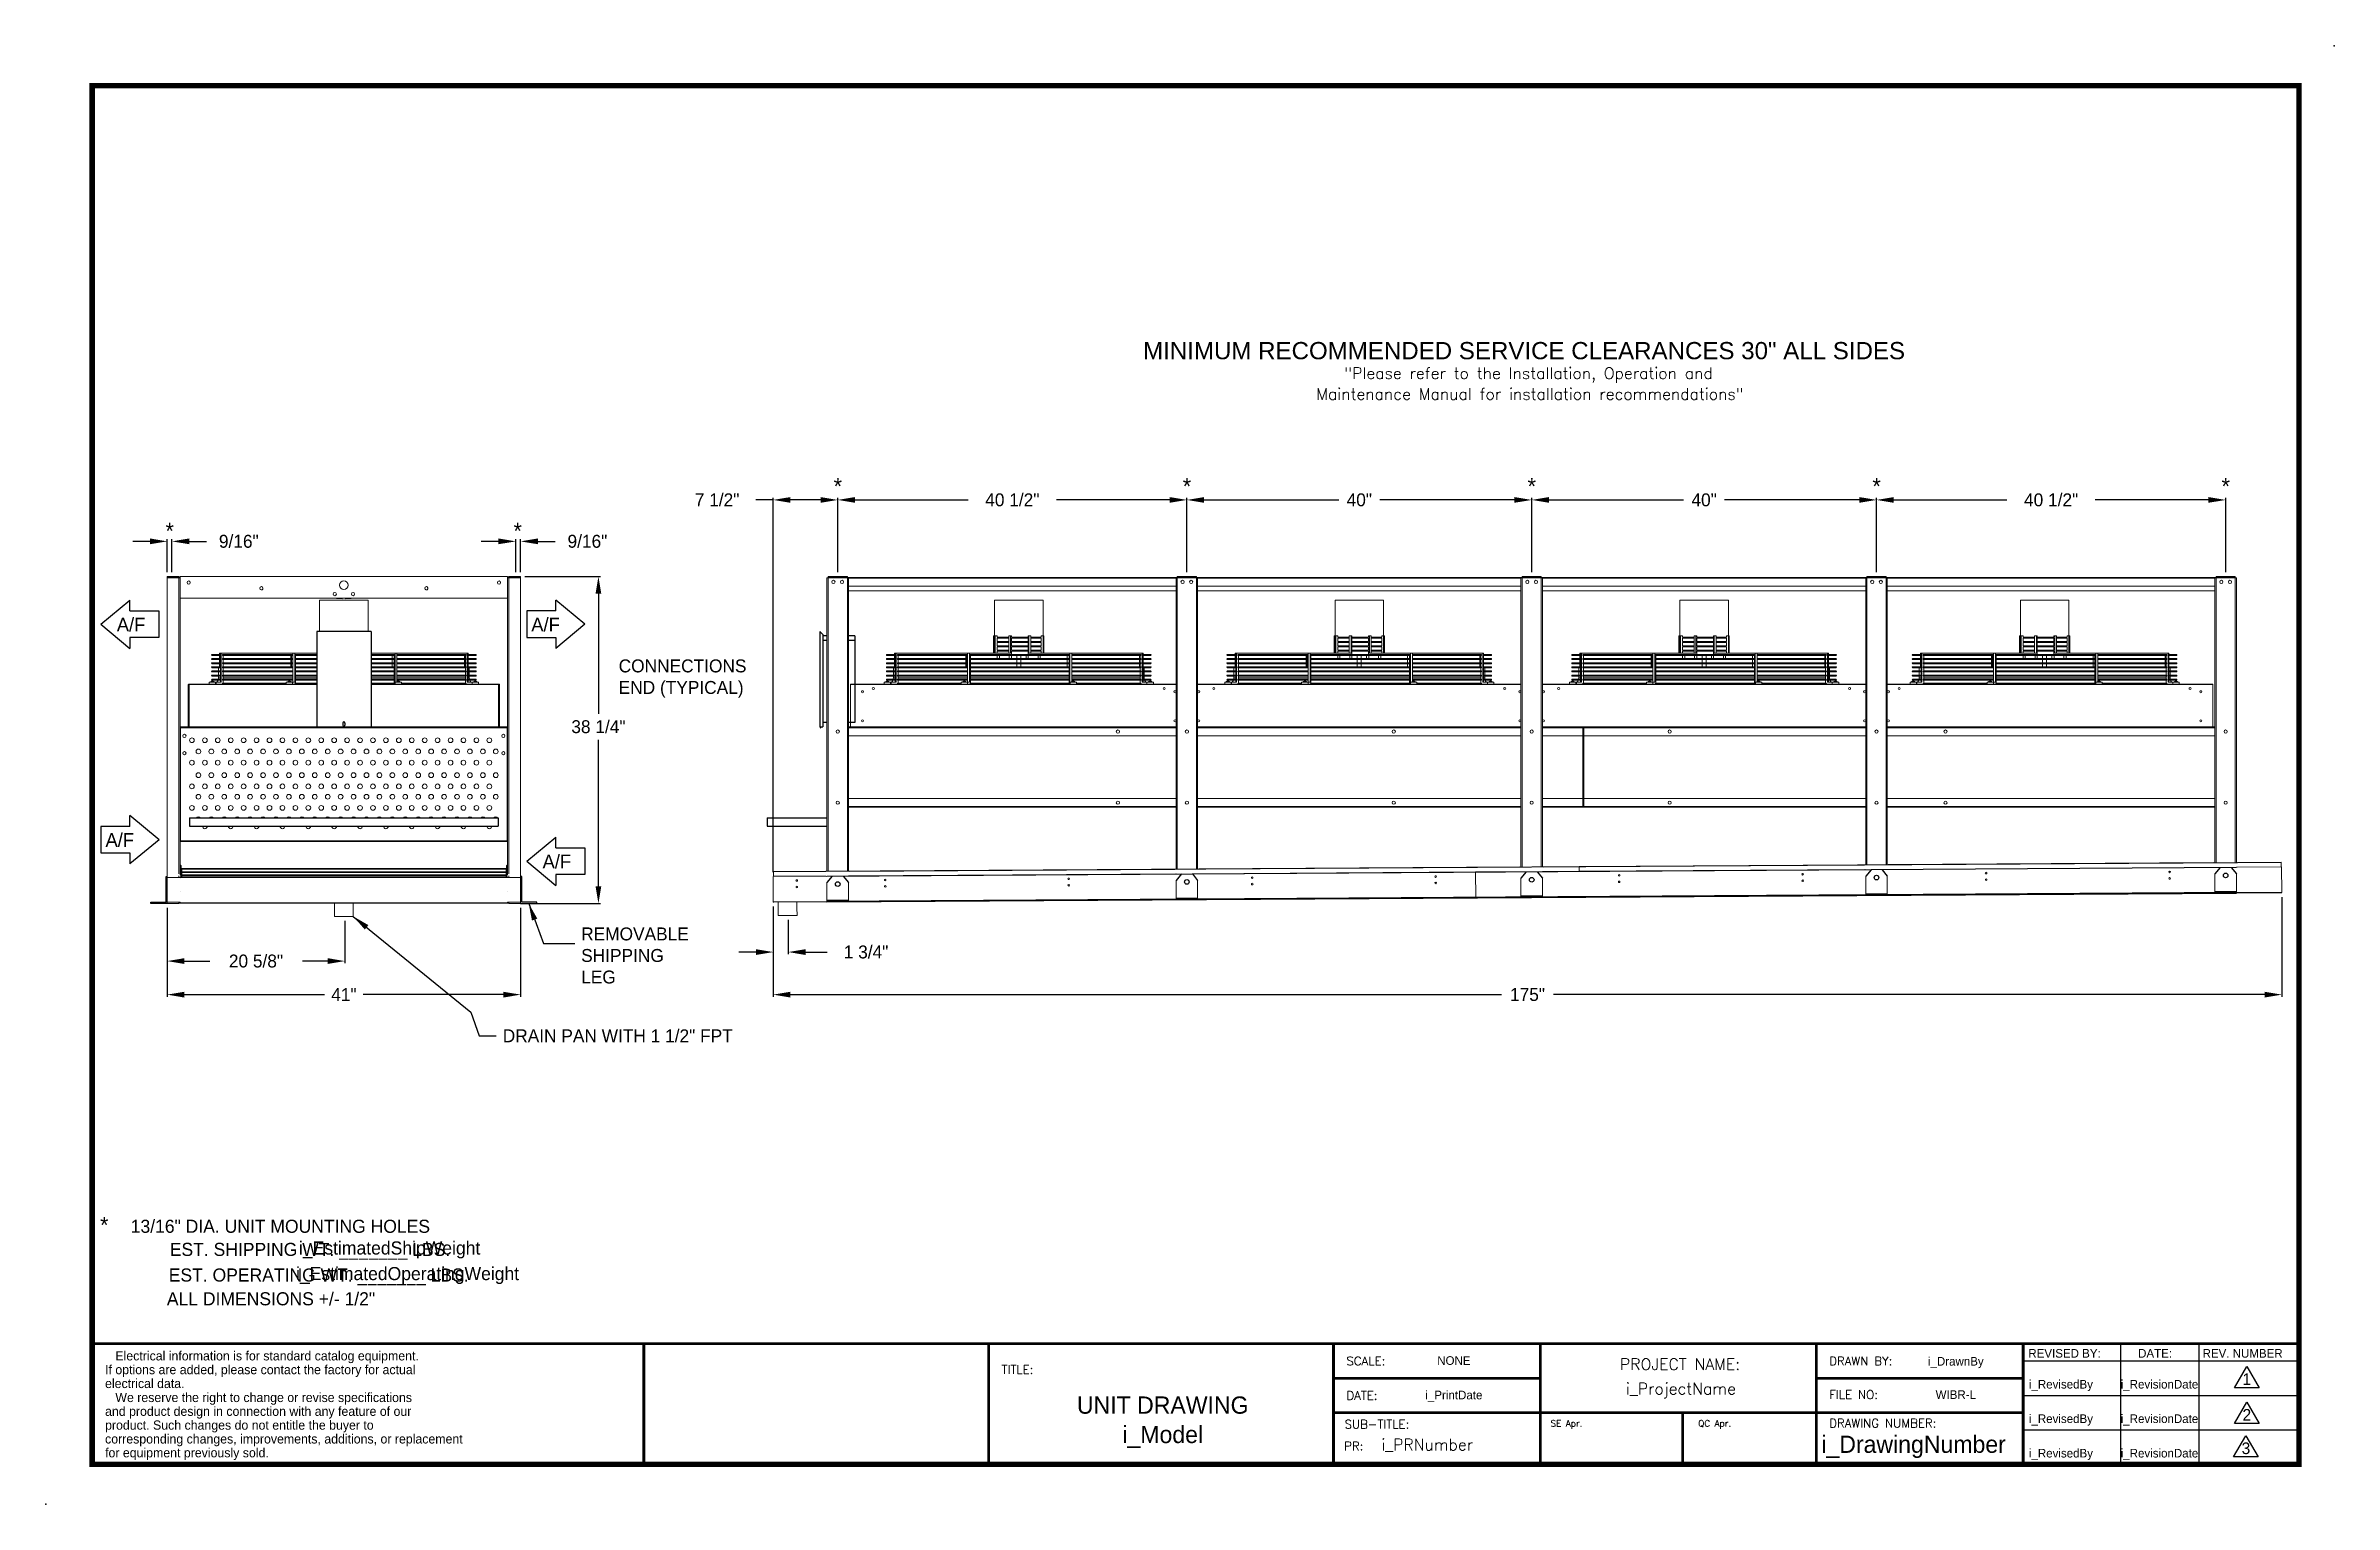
# Model space of a CAD drawing. Extents: x 6 to 271, y -23 to 146.
import ezdxf
from ezdxf.enums import TextEntityAlignment as Align

# ---------------------------------------------------------------- set-up
doc = ezdxf.new("R2010")
doc.units = 0
doc.header["$MEASUREMENT"] = 0
doc.layers.get('0').update_dxf_attribs({"linetype": 'CONTINUOUS'})
doc.layers.get('Defpoints').update_dxf_attribs({"linetype": 'CONTINUOUS'})
doc.styles.add('dimentions', font='ARIAL.TTF')
doc.styles.add('SIMPLEX', font='SIMPLEX')
doc.dimstyles.get("Standard").update_dxf_attribs({"dimtxt": 1.5, "dimasz": 2, "dimexe": 0.25, "dimexo": 0.5, "dimgap": 0.75, "dimtad": 0, "dimtih": 1, "dimtoh": 1, "dimdec": 4, "dimzin": 0, "dimdsep": 46, "dimlunit": 5, "dimtxsty": 'STANDARD', "dimcen": 0.125, "dimclrd": 1, "dimclre": 1, "dimclrt": 1, "dimadec": 0, "dimazin": 0, "dimtfac": 1, "dimtdec": 4, "dimtofl": 0, "dimtmove": 0, "dimatfit": 3, "dimfxl": 1, "dimfrac": 2, "dimtolj": 1, "dimtzin": 0, "dimarcsym": 0})

msp = doc.modelspace()

# ---------------------------------------------------------------- texts
at = {"color": 0, "lineweight": 30}
for s, height, style, p in [('MINIMUM RECOMMENDED SERVICE CLEARANCES 30" ALL SIDES', 1.99998, 'dimentions', (132.91724, 110.00613)), ('SE Apr.', 0.749993, 'SIMPLEX', (180.18161, -13.86548)), ('QC Apr.', 0.749993, 'SIMPLEX', (197.3109, -13.86548))]:
    msp.add_text(s, height=height, dxfattribs=dict(at, style=style)).set_placement(p)
at = {"color": 0, "style": 'SIMPLEX'}
for s, p in [('"Please refer to the Installation, Operation and', (177.62935, 107.7186)), ('Maintenance Manual for installation recommendations"', (177.78774, 105.31152)), ('PROJECT NAME:', (195.20741, -7.28234)), ('i_ProjectName', (195.30839, -10.12478))]:
    msp.add_text(s, height=1.3279867, dxfattribs=at).set_placement(p, align=Align.CENTER)
at = {"color": 0}
for s, height, p in [('*', 1.87063, (97.50892, 94.33991)), ('*', 1.87063, (138.00892, 94.33991)), ('*', 1.87063, (178.00892, 94.33991)), ('*', 1.87063, (218.00892, 94.33991)), ('*', 1.87063, (258.50892, 94.33991)), ('*', 1.87063, (20.00427, 89.15266)), ('*', 1.87063, (60.37309, 89.15266)), ('*', 1.87063, (12.41754, 8.59911)), ('EST. SHIPPING WT. _______ LBS.', 1.5199848, (36.27932, 5.94276)), ('i_EstimatedShipWeight', 1.5217292, (45.51786, 6.1088)), ('EST. OPERATING WT. _______ LBS.', 1.5199848, (37.2886, 2.96957)), ('i_EstimatedOperatingWeight', 1.5199848, (47.59767, 3.13561)), ('ALL DIMENSIONS +/- 1/2"', 1.5199848, (31.75397, 0.21106)), ('NONE', 0.99999, (168.9697, -6.69626)), ('i_DrawnBy', 0.99999, (227.19398, -6.78205)), ('1', 1.35154, (260.95552, -9.02329)), ('UNIT DRAWING', 1.99998, (135.19615, -12.36641)), ('i_PrintDate', 0.99999, (168.9697, -10.69622)), ('WIBR-L', 0.99999, (227.19398, -10.65101)), ('i_RevisedBy', 0.99999, (239.38829, -9.44688)), ('i_RevisionDate', 0.99999, (250.82045, -9.44688)), ('i_RevisedBy', 0.99999, (239.38829, -13.44684)), ('i_RevisionDate', 0.99999, (250.82045, -13.44684)), ('2', 1.35154, (260.95552, -13.17359)), ('i_Model', 1.99998, (135.19615, -15.77508)), ('i_DrawingNumber', 1.99998, (222.29665, -16.91083)), ('3', 1.35154, (260.85067, -17.05479)), ('i_RevisedBy', 0.99999, (239.38829, -17.4468)), ('i_RevisionDate', 0.99999, (250.82045, -17.4468))]:
    msp.add_text(s, height=height, dxfattribs=at).set_placement(p, align=Align.CENTER)
for s, height, p in [('A/F', 1.59375, (13.86795, 78.41677)), ('A/F', 1.59375, (63.25843, 50.92069)), ('13/16" DIA. UNIT MOUNTING HOLES', 1.5199848, (15.48474, 8.62543)), ('REVISED BY:', 0.99999, (235.6064, -5.86122)), ('DATE:', 0.99999, (248.34057, -5.86122)), ('REV. NUMBER', 0.99999, (255.81864, -5.86122))]:
    msp.add_text(s, height=height, dxfattribs=at).set_placement(p)
at = {"color": 0, "lineweight": 25}
for s, p in [('   Electrical information is for standard catalog equipment.', (12.50734, -6.18239)), ('If options are added, please contact the factory for actual', (12.50734, -7.78611)), ('electrical data.', (12.50734, -9.38983)), ('   We reserve the right to change or revise specifications', (12.50734, -11.01377)), ('and product design in connection with any feature of our', (12.50734, -12.61749)), ('product. Such changes do not entitle the buyer to', (12.50734, -14.22121)), ('corresponding changes, improvements, additions, or replacement ', (12.50734, -15.82493)), ('for equipment previously sold.', (12.50734, -17.42865))]:
    msp.add_text(s, height=1.0691464, dxfattribs=at).set_placement(p)
at = {"color": 0, "style": 'SIMPLEX'}
for s, height, p in [('TITLE:', 0.99999, (116.50733, -7.74909)), ('SCALE:', 0.99999, (156.50693, -6.7491)), ('DRAWN BY:', 0.99999, (212.50637, -6.7491)), ('DATE:', 0.99999, (156.50693, -10.74906)), ('FILE NO:', 0.99999, (212.50637, -10.65238)), ('SUB-TITLE:', 0.99999, (156.29024, -14.08915)), ('DRAWING NUMBER:', 0.99999, (212.50637, -13.96772)), ('i_PRNumber', 1.327987, (160.55975, -16.618))]:
    msp.add_text(s, height=height, dxfattribs=at).set_placement(p)
msp.add_text('PR:', height=0.99999, dxfattribs=at).set_placement((158.46593, -16.618), align=Align.RIGHT)
at = {"color": 0, "char_height": 1.5}
for s, insert, attachment_point in [('CONNECTIONS\\PEND (TYPICAL)', (72.08579, 75.16733), 1), ('38 1/4"', (69.73619, 67.35592), 5), ('REMOVABLE\\PSHIPPING\\PLEG', (67.73343, 44.06456), 1), ('DRAIN PAN WITH 1 1/2" FPT', (58.63757, 32.23889), 1)]:
    msp.add_mtext(s, dxfattribs=dict(at, insert=insert, attachment_point=attachment_point))

# ---------------------------------------------------------------- blocks, each defined once
blk = doc.blocks.new('099front')
at = {"color": 0, "ltscale": 7}
for p, q in [((59.35, 106.85), (53.04, 106.85)), ((53.04, 106.85), (53.04, 95.79)), ((59.35, 106.85), (59.35, 95.79)), ((53.04, 95.79), (59.35, 95.79)), ((56.07, 96.23), (56.07, 95.98)), ((56.32, 96.23), (56.32, 95.98))]:
    blk.add_line(p, q, dxfattribs=at)
for centre, start, end in [((56.2, 96.23), 0, 180), ((56.2, 95.98), 180, 0)]:
    blk.add_arc(centre, 0.125, start, end, dxfattribs=at)
blk = doc.blocks.new('*D25')
at = {"color": 7, "lineweight": -2}
for p, q in [((17.71, 88.87), (15.71, 88.87)), ((19.71, 85.29), (19.71, 89.12)), ((20.27, 85.29), (20.27, 89.12)), ((22.27, 88.87), (24.27, 88.87))]:
    blk.add_line(p, q, dxfattribs=at)
at = {"color": 7}
for points in [[(17.71, 89.21), (17.71, 88.54), (19.71, 88.87)], [(22.27, 89.21), (22.27, 88.54), (20.27, 88.87)]]:
    blk.add_solid(points, dxfattribs=at)
at = {"layer": 'Defpoints', "color": 0}
for p in [(19.71, 88.87), (19.71, 84.79), (20.27, 84.79)]:
    blk.add_point(p, dxfattribs=at)
at = {"color": 7, "insert": (28.02, 88.87), "char_height": 1.5, "attachment_point": 5}
blk.add_mtext('\\A1;9/16"', dxfattribs=at)
blk = doc.blocks.new('*D26')
at = {"color": 7, "lineweight": -2}
for p, q in [((58.14, 88.87), (56.14, 88.87)), ((60.14, 85.29), (60.14, 89.12)), ((60.71, 85.29), (60.71, 89.12)), ((62.71, 88.87), (64.71, 88.87))]:
    blk.add_line(p, q, dxfattribs=at)
at = {"color": 7}
for points in [[(58.14, 89.21), (58.14, 88.54), (60.14, 88.87)], [(62.71, 89.21), (62.71, 88.54), (60.71, 88.87)]]:
    blk.add_solid(points, dxfattribs=at)
at = {"layer": 'Defpoints', "color": 0}
for p in [(60.14, 88.87), (60.14, 84.79), (60.71, 84.79)]:
    blk.add_point(p, dxfattribs=at)
at = {"color": 7, "insert": (68.46, 88.87), "char_height": 1.5, "attachment_point": 5}
blk.add_mtext('\\A1;9/16"', dxfattribs=at)
blk = doc.blocks.new('Air Flow Arror')
for p, q in [((-1.54, 6.74), (-4.35, 3.37)), ((-1.54, 6.74), (1.26, 3.37)), ((-3.09, 3.37), (-4.35, 3.37)), ((-3.09, 3.37), (-3.09, 0)), ((0, 0), (0, 3.37)), ((0, 3.37), (1.26, 3.37)), ((-3.09, 0), (0, 0))]:
    blk.add_line(p, q)
blk.add_text('A/F', height=1.594, rotation=90).set_placement((-0.71, 0.53))
blk = doc.blocks.new('*D27')
at = {"color": 7, "lineweight": -2}
for p, q in [((19.71, 46.36), (19.71, 36.02)), ((60.71, 46.36), (60.71, 36.02)), ((21.71, 36.27), (37.96, 36.27)), ((58.71, 36.27), (42.46, 36.27))]:
    blk.add_line(p, q, dxfattribs=at)
at = {"color": 7}
for points in [[(21.71, 36.6), (21.71, 35.93), (19.71, 36.27)], [(58.71, 36.6), (58.71, 35.93), (60.71, 36.27)]]:
    blk.add_solid(points, dxfattribs=at)
at = {"layer": 'Defpoints', "color": 0}
for p in [(19.71, 46.86), (60.71, 46.86), (60.71, 36.27)]:
    blk.add_point(p, dxfattribs=at)
at = {"color": 7, "insert": (40.21, 36.27), "char_height": 1.5, "attachment_point": 5}
blk.add_mtext('\\A1;41"', dxfattribs=at)
blk = doc.blocks.new('*D28')
at = {"color": 7, "lineweight": -2}
for p, q in [((19.71, 46.36), (19.71, 39.91)), ((40.32, 44.82), (40.32, 39.91)), ((21.71, 40.16), (24.64, 40.16)), ((38.32, 40.16), (35.39, 40.16))]:
    blk.add_line(p, q, dxfattribs=at)
at = {"color": 7}
for points in [[(21.71, 40.5), (21.71, 39.83), (19.71, 40.16)], [(38.32, 40.5), (38.32, 39.83), (40.32, 40.16)]]:
    blk.add_solid(points, dxfattribs=at)
at = {"layer": 'Defpoints', "color": 0}
for p in [(19.71, 46.86), (40.32, 45.32), (40.32, 40.16)]:
    blk.add_point(p, dxfattribs=at)
at = {"color": 7, "insert": (30.01, 40.16), "char_height": 1.5, "attachment_point": 5}
blk.add_mtext('\\A1;20 5/8"', dxfattribs=at)
blk = doc.blocks.new('*D29')
at = {"color": 7, "lineweight": -2}
for p, q in [((97.5, 85.29), (97.5, 93.93)), ((99.5, 93.68), (112.62, 93.68)), ((136, 93.68), (122.87, 93.68)), ((138, 85.29), (138, 93.93))]:
    blk.add_line(p, q, dxfattribs=at)
at = {"color": 7}
for points in [[(99.5, 94.01), (99.5, 93.35), (97.5, 93.68)], [(136, 94.01), (136, 93.35), (138, 93.68)]]:
    blk.add_solid(points, dxfattribs=at)
at = {"layer": 'Defpoints', "color": 0}
for p in [(138, 93.68), (97.5, 84.79), (138, 84.79)]:
    blk.add_point(p, dxfattribs=at)
at = {"color": 7, "insert": (117.75, 93.68), "char_height": 1.5, "attachment_point": 5}
blk.add_mtext('\\A1;40 1/2"', dxfattribs=at)
blk = doc.blocks.new('*D30')
at = {"color": 7, "lineweight": -2}
for p, q in [((138, 85.29), (138, 93.93)), ((140, 93.68), (155.62, 93.68)), ((176, 93.68), (160.37, 93.68)), ((178, 85.29), (178, 93.93))]:
    blk.add_line(p, q, dxfattribs=at)
at = {"color": 7}
for points in [[(140, 94.01), (140, 93.35), (138, 93.68)], [(176, 94.01), (176, 93.35), (178, 93.68)]]:
    blk.add_solid(points, dxfattribs=at)
at = {"layer": 'Defpoints', "color": 0}
for p in [(178, 93.68), (138, 84.79), (178, 84.79)]:
    blk.add_point(p, dxfattribs=at)
at = {"color": 7, "insert": (158, 93.68), "char_height": 1.5, "attachment_point": 5}
blk.add_mtext('\\A1;40"', dxfattribs=at)
blk = doc.blocks.new('*D31')
at = {"color": 7, "lineweight": -2}
for p, q in [((178, 85.29), (178, 93.93)), ((180, 93.68), (195.62, 93.68)), ((216, 93.68), (200.37, 93.68)), ((218, 85.29), (218, 93.93))]:
    blk.add_line(p, q, dxfattribs=at)
at = {"color": 7}
for points in [[(180, 94.01), (180, 93.35), (178, 93.68)], [(216, 94.01), (216, 93.35), (218, 93.68)]]:
    blk.add_solid(points, dxfattribs=at)
at = {"layer": 'Defpoints', "color": 0}
for p in [(218, 93.68), (178, 84.79), (218, 84.79)]:
    blk.add_point(p, dxfattribs=at)
at = {"color": 7, "insert": (198, 93.68), "char_height": 1.5, "attachment_point": 5}
blk.add_mtext('\\A1;40"', dxfattribs=at)
blk = doc.blocks.new('*D32')
at = {"color": 7, "lineweight": -2}
for p, q in [((218, 85.29), (218, 93.93)), ((220, 93.68), (233.12, 93.68)), ((256.5, 93.68), (243.37, 93.68)), ((258.5, 85.29), (258.5, 93.93))]:
    blk.add_line(p, q, dxfattribs=at)
at = {"color": 7}
for points in [[(220, 94.01), (220, 93.35), (218, 93.68)], [(256.5, 94.01), (256.5, 93.35), (258.5, 93.68)]]:
    blk.add_solid(points, dxfattribs=at)
at = {"layer": 'Defpoints', "color": 0}
for p in [(258.5, 93.68), (218, 84.79), (258.5, 84.79)]:
    blk.add_point(p, dxfattribs=at)
at = {"color": 7, "insert": (238.25, 93.68), "char_height": 1.5, "attachment_point": 5}
blk.add_mtext('\\A1;40 1/2"', dxfattribs=at)
blk = doc.blocks.new('*D33')
at = {"color": 7, "lineweight": -2}
for p, q in [((90, 93.68), (88, 93.68)), ((90, 50.5), (90, 93.93)), ((95.5, 93.68), (92, 93.68)), ((97.5, 85.29), (97.5, 93.93))]:
    blk.add_line(p, q, dxfattribs=at)
at = {"color": 7}
for points in [[(92, 94.01), (92, 93.35), (90, 93.68)], [(95.5, 94.01), (95.5, 93.35), (97.5, 93.68)]]:
    blk.add_solid(points, dxfattribs=at)
at = {"layer": 'Defpoints', "color": 0}
for p in [(97.5, 93.68), (97.5, 84.79), (90, 50)]:
    blk.add_point(p, dxfattribs=at)
at = {"color": 7, "insert": (83.5, 93.68), "char_height": 1.5, "attachment_point": 5}
blk.add_mtext('\\A1;7 1/2"', dxfattribs=at)
blk = doc.blocks.new('*D34')
at = {"color": 7, "lineweight": -2}
for p, q in [((90.01, 46.5), (90.01, 36.02)), ((265.01, 47.58), (265.01, 36.02)), ((92.01, 36.27), (174.51, 36.27)), ((263.01, 36.27), (180.51, 36.27))]:
    blk.add_line(p, q, dxfattribs=at)
at = {"color": 7}
for points in [[(92.01, 36.6), (92.01, 35.93), (90.01, 36.27)], [(263.01, 36.6), (263.01, 35.93), (265.01, 36.27)]]:
    blk.add_solid(points, dxfattribs=at)
at = {"layer": 'Defpoints', "color": 0}
for p in [(265.01, 48.08), (90.01, 47), (265.01, 36.27)]:
    blk.add_point(p, dxfattribs=at)
at = {"color": 7, "insert": (177.51, 36.27), "char_height": 1.5, "attachment_point": 5}
blk.add_mtext('\\A1;175"', dxfattribs=at)
blk = doc.blocks.new('*D35')
at = {"color": 7, "lineweight": -2}
for p, q in [((90.01, 46), (90.01, 40.96)), ((91.76, 44.95), (91.76, 40.96)), ((88.01, 41.21), (86.01, 41.21)), ((93.76, 41.21), (96.28, 41.21))]:
    blk.add_line(p, q, dxfattribs=at)
at = {"color": 7}
for points in [[(88.01, 41.54), (88.01, 40.87), (90.01, 41.21)], [(93.76, 41.54), (93.76, 40.87), (91.76, 41.21)]]:
    blk.add_solid(points, dxfattribs=at)
at = {"layer": 'Defpoints', "color": 0}
for p in [(90.01, 46.5), (91.76, 45.45), (90.01, 41.21)]:
    blk.add_point(p, dxfattribs=at)
at = {"color": 7, "insert": (100.78, 41.21), "char_height": 1.5, "attachment_point": 5}
blk.add_mtext('\\A1;1 3/4"', dxfattribs=at)

# ---------------------------------------------------------------- dimensions: what is measured, and where the dimension line sits
at = {"color": 7}
for base, p1, p2, picture, middle in [((97.495161, 93.679095), (89.995305, 49.996829), (97.495161, 84.793424), '*D33', (83.495305, 93.679095)), ((137.99516, 93.67909), (97.49516, 84.79342), (137.99516, 84.79342), '*D29', (117.74516, 93.67909)), ((19.70728, 88.8722), (20.26978, 84.79353), (19.70728, 84.79353), '*D25', (28.01978, 88.8722)), ((60.14478, 88.8722), (60.70728, 84.79353), (60.14478, 84.79353), '*D26', (68.45728, 88.8722)), ((60.70728, 36.26751), (19.70728, 46.85592), (60.70728, 46.85592), '*D27', (40.20728, 36.26751)), ((90.01394, 41.20826), (91.75716, 45.44518), (90.01394, 46.49689), '*D35', (100.78076, 41.20826))]:
    dim = msp.add_linear_dim(base=base, p1=p1, p2=p2, dimstyle='Standard', override={"dimpost": '"', "dimclrd": 7, "dimclre": 7, "dimclrt": 7}, dxfattribs=at)
    dim.commit()
    dim.dimension.update_dxf_attribs({"geometry": picture, "text_midpoint": middle, "dimtype": 160})
for base, p1, p2, picture, middle in [((258.49516, 93.67909), (217.99516, 84.79342), (258.49516, 84.79342), '*D32', (238.24516, 93.67909)), ((177.99516, 93.67909), (137.99516, 84.79342), (177.99516, 84.79342), '*D30', (157.99516, 93.67909)), ((217.99516, 93.67909), (177.99516, 84.79342), (217.99516, 84.79342), '*D31', (197.99516, 93.67909)), ((265.01057, 36.26751), (90.01394, 46.99689), (265.01057, 48.08384), '*D34', (177.51225, 36.26751)), ((40.31582, 40.16248), (19.70728, 46.85592), (40.31582, 45.32081), '*D28', (30.01155, 40.16248))]:
    dim = msp.add_linear_dim(base=base, p1=p1, p2=p2, dimstyle='Standard', override={"dimpost": '"', "dimclrd": 7, "dimclre": 7, "dimclrt": 7}, dxfattribs=at)
    dim.commit()
    dim.dimension.update_dxf_attribs({"geometry": picture, "text_midpoint": middle})

# ---------------------------------------------------------------- linework, layer by layer
at = {"color": 0, "linetype": 'Continuous', "lineweight": 15}
for p, q in [((19.70728, 84.79342), (19.70728, 84.65892)), ((21.07178, 84.79342), (19.70728, 84.79342)), ((21.07178, 84.65892), (19.70728, 84.65892)), ((19.70728, 84.65792), (19.70728, 46.99142)), ((21.07178, 84.65792), (19.70728, 84.65792)), ((21.07178, 84.65892), (21.07178, 84.79342)), ((21.07178, 84.65792), (21.20728, 84.65792)), ((21.07178, 84.65792), (21.07178, 50.29804)), ((59.20728, 84.79342), (21.20728, 84.79342)), ((21.20728, 84.79342), (21.20728, 84.65792)), ((21.20728, 50.16257), (21.20728, 84.65792)), ((59.20728, 84.65792), (59.20728, 84.79342)), ((59.20728, 50.16257), (59.20728, 84.65792)), ((59.20728, 84.65792), (59.34278, 84.65792)), ((59.34278, 84.79342), (59.34278, 84.65892)), ((59.34278, 84.79342), (60.70728, 84.79342)), ((59.34278, 84.65892), (60.70728, 84.65892)), ((59.34278, 84.65792), (60.70728, 84.65792)), ((59.34278, 50.29804), (59.34278, 84.65792)), ((60.70728, 84.79342), (60.70728, 84.65892)), ((60.70728, 84.65792), (60.70728, 46.99142)), ((96.24517, 84.65792), (96.37967, 84.65792)), ((96.24517, 84.65792), (96.24517, 50.59229)), ((96.37967, 84.65792), (96.37967, 50.59313)), ((96.38066, 84.65792), (96.37967, 84.65792)), ((96.38066, 84.79342), (96.38066, 84.65892)), ((96.38066, 84.79342), (98.60966, 84.79342)), ((96.38066, 84.65892), (98.60966, 84.65892)), ((96.38066, 84.65792), (96.38066, 84.65892)), ((96.38066, 84.65792), (98.60966, 84.65792)), ((96.38066, 50.59313), (96.38066, 84.65792)), ((98.60966, 84.79342), (98.60966, 84.65892)), ((98.60966, 84.65792), (98.60966, 84.65892)), ((98.60966, 50.60698), (98.60966, 84.65792)), ((98.61066, 84.65792), (98.60966, 84.65792)), ((98.61066, 84.65792), (98.61066, 50.60699)), ((98.74516, 84.65792), (98.61066, 84.65792)), ((98.74516, 84.65792), (98.74516, 50.60782)), ((98.74516, 84.60492), (136.74516, 84.60492)), ((98.74516, 83.67363), (136.74516, 83.67363)), ((98.74516, 83.11133), (104.55766, 83.11133)), ((104.93266, 83.11133), (130.55766, 83.11133)), ((130.93267, 83.11133), (136.74516, 83.11133)), ((136.74516, 84.65792), (136.74516, 50.84385)), ((136.74516, 84.65792), (136.87966, 84.65792)), ((136.87966, 84.65792), (136.87966, 50.84469)), ((136.88066, 84.65792), (136.87966, 84.65792)), ((136.88066, 84.79342), (136.88066, 84.65892)), ((136.88066, 84.79342), (139.10966, 84.79342)), ((136.88066, 84.65892), (139.10966, 84.65892)), ((136.88066, 84.65792), (136.88066, 84.65892)), ((136.88066, 84.65792), (139.10966, 84.65792)), ((136.88066, 50.84469), (136.88066, 84.65792)), ((139.10966, 84.79342), (139.10966, 84.65892)), ((139.10966, 84.65792), (139.10966, 84.65892)), ((139.11066, 84.65792), (139.10966, 84.65792)), ((139.10966, 50.85854), (139.10966, 84.65792)), ((139.24516, 84.65792), (139.11066, 84.65792)), ((139.11066, 84.65792), (139.11066, 50.85854)), ((139.24516, 84.65792), (139.24516, 50.85938)), ((139.24516, 84.60492), (176.74516, 84.60492)), ((139.24516, 83.67363), (176.74516, 83.67363)), ((139.24516, 83.11133), (145.05766, 83.11133)), ((145.43266, 83.11133), (170.55766, 83.11133)), ((170.93266, 83.11133), (176.74516, 83.11133)), ((176.74516, 84.65792), (176.74516, 51.0923)), ((176.74516, 84.65792), (176.87966, 84.65792)), ((176.87966, 84.65792), (176.87966, 51.09314)), ((176.88066, 84.65792), (176.87966, 84.65792)), ((176.88066, 84.79342), (176.88066, 84.65892)), ((176.88066, 84.79342), (179.10966, 84.79342)), ((176.88066, 84.65892), (179.10966, 84.65892)), ((176.88066, 84.65792), (176.88066, 84.65892)), ((176.88066, 84.65792), (179.10966, 84.65792)), ((176.88066, 51.09314), (176.88066, 84.65792)), ((179.10966, 84.79342), (179.10966, 84.65892)), ((179.10966, 84.65792), (179.10966, 84.65892)), ((179.11066, 84.65792), (179.10966, 84.65792)), ((179.10966, 51.10699), (179.10966, 84.65792)), ((179.24516, 84.65792), (179.11066, 84.65792)), ((179.11066, 84.65792), (179.11066, 51.10699)), ((179.24516, 84.65792), (179.24516, 51.10783)), ((179.24516, 84.60492), (216.74516, 84.60492)), ((179.24516, 83.67363), (216.74516, 83.67363)), ((179.24516, 83.11133), (185.05766, 83.11133)), ((185.43266, 83.11133), (210.55766, 83.11133)), ((210.93266, 83.11133), (216.74516, 83.11133)), ((216.74516, 84.65792), (216.74516, 51.34075)), ((216.74516, 84.65792), (216.87966, 84.65792)), ((216.87966, 84.65792), (216.87966, 51.34159)), ((216.88066, 84.65792), (216.87966, 84.65792)), ((216.88066, 84.79342), (216.88066, 84.65892)), ((216.88066, 84.79342), (219.10966, 84.79342)), ((216.88066, 84.65892), (219.10966, 84.65892)), ((216.88066, 84.65792), (216.88066, 84.65892)), ((216.88066, 84.65792), (219.10966, 84.65792)), ((216.88066, 51.3416), (216.88066, 84.65792)), ((219.10966, 84.79342), (219.10966, 84.65892)), ((219.10966, 84.65792), (219.10966, 84.65892)), ((219.11066, 84.65792), (219.10966, 84.65792)), ((219.10966, 51.35544), (219.10966, 84.65792)), ((219.24516, 84.65792), (219.11066, 84.65792)), ((219.11066, 84.65792), (219.11066, 51.35545)), ((219.24516, 84.65792), (219.24516, 51.35628)), ((219.24516, 84.60492), (257.24516, 84.60492)), ((219.24516, 83.67363), (257.24516, 83.67363)), ((219.24516, 83.11133), (225.05766, 83.11133)), ((225.43266, 83.11133), (251.05766, 83.11133)), ((251.43266, 83.11133), (257.24516, 83.11133)), ((257.24516, 84.65792), (257.24516, 51.59231)), ((257.24516, 84.65792), (257.37966, 84.65792)), ((257.37966, 84.65792), (257.37966, 51.59315)), ((257.38066, 84.65792), (257.37966, 84.65792)), ((257.38066, 84.79342), (257.38066, 84.65892)), ((257.38066, 84.79342), (259.60966, 84.79342)), ((257.38066, 84.65892), (259.60966, 84.65892)), ((257.38066, 84.65792), (257.38066, 84.65892)), ((257.38066, 84.65792), (259.60966, 84.65792)), ((257.38066, 51.59315), (257.38066, 84.65792)), ((259.60966, 84.79342), (259.60966, 84.65892)), ((259.60966, 84.65792), (259.60966, 84.65892)), ((259.61066, 84.65792), (259.60966, 84.65792)), ((259.60966, 51.607), (259.60966, 84.65792)), ((259.74516, 84.65792), (259.61066, 84.65792)), ((259.61066, 84.65792), (259.61066, 51.607)), ((259.74516, 84.65792), (259.74516, 51.60784)), ((21.20728, 82.29342), (59.20728, 82.29342)), ((43.01978, 82.03692), (37.39478, 82.03692)), ((40.00388, 82.18658), (38.65053, 82.29342)), ((40.01232, 82.29342), (40.00388, 82.18658)), ((40.41067, 82.18658), (40.40223, 82.29342)), ((41.76402, 82.29342), (40.41067, 82.18658)), ((119.57146, 82.03692), (115.68266, 82.03692)), ((121.30766, 82.03692), (119.57146, 82.03692)), ((159.07146, 82.03692), (155.18266, 82.03692)), ((160.80767, 82.03692), (159.07146, 82.03692)), ((199.07146, 82.03692), (195.18266, 82.03692)), ((200.80766, 82.03692), (199.07146, 82.03692)), ((238.57146, 82.03692), (234.68266, 82.03692)), ((240.30766, 82.03692), (238.57146, 82.03692)), ((115.57795, 77.90092), (115.57795, 75.90592)), ((115.67133, 77.90092), (115.57795, 77.90092)), ((115.7647, 77.90092), (115.67133, 77.90092)), ((115.67133, 77.90092), (115.67133, 75.90592)), ((115.7647, 77.90092), (115.7647, 75.90592)), ((115.99013, 77.90092), (115.7647, 77.90092)), ((115.99013, 77.7501), (115.99013, 77.90092)), ((117.32549, 77.75104), (115.99013, 77.75104)), ((115.99013, 77.2501), (115.99013, 77.63198)), ((115.99013, 77.63104), (117.32549, 77.63104)), ((117.32549, 77.25104), (115.99013, 77.25104)), ((115.99013, 76.7501), (115.99013, 77.13198)), ((115.99013, 77.13104), (117.32549, 77.13104)), ((117.55092, 77.90092), (117.32549, 77.90092)), ((117.32549, 77.90092), (117.32549, 75.90592)), ((117.55092, 77.90092), (117.55092, 75.90592)), ((117.6443, 77.90092), (117.55092, 77.90092)), ((117.6443, 77.7501), (117.6443, 77.90092)), ((119.57146, 77.75104), (117.6443, 77.75104)), ((117.6443, 77.2501), (117.6443, 77.63198)), ((117.6443, 77.63104), (119.57146, 77.63104)), ((119.57146, 77.25104), (117.6443, 77.25104)), ((117.6443, 76.7501), (117.6443, 77.13198)), ((117.6443, 77.13104), (119.57146, 77.13104)), ((119.57146, 77.75104), (119.57146, 77.90092)), ((119.57146, 77.90092), (119.66484, 77.90092)), ((119.57146, 77.25104), (119.57146, 77.63104)), ((119.57146, 76.75104), (119.57146, 77.13104)), ((119.66484, 77.90092), (119.66484, 75.90592)), ((119.89026, 77.90092), (119.66484, 77.90092)), ((119.89026, 77.90092), (119.89026, 75.90592)), ((121.09357, 77.75104), (119.89026, 77.75104)), ((119.89026, 77.63104), (121.09357, 77.63104)), ((121.09357, 77.25104), (119.89026, 77.25104)), ((119.89026, 77.13104), (121.09357, 77.13104)), ((121.09357, 77.75104), (121.09357, 77.90092)), ((121.09357, 77.90092), (121.319, 77.90092)), ((121.09357, 77.25104), (121.09357, 77.63104)), ((121.09357, 76.75104), (121.09357, 77.13104)), ((121.319, 77.90092), (121.319, 75.90592)), ((121.41238, 77.90092), (121.319, 77.90092)), ((121.41238, 77.90092), (121.41238, 75.90592)), ((155.07795, 77.90092), (155.07795, 75.90592)), ((155.17132, 77.90092), (155.07795, 77.90092)), ((155.2647, 77.90092), (155.17132, 77.90092)), ((155.17132, 77.90092), (155.17132, 75.90592)), ((155.2647, 77.90092), (155.2647, 75.90592)), ((155.49013, 77.90092), (155.2647, 77.90092)), ((155.49013, 77.7501), (155.49013, 77.90092)), ((156.82549, 77.75104), (155.49013, 77.75104)), ((155.49013, 77.2501), (155.49013, 77.63198)), ((155.49013, 77.63104), (156.82549, 77.63104)), ((156.82549, 77.25104), (155.49013, 77.25104)), ((155.49013, 76.7501), (155.49013, 77.13198)), ((155.49013, 77.13104), (156.82549, 77.13104)), ((157.05092, 77.90092), (156.82549, 77.90092)), ((156.82549, 77.90092), (156.82549, 75.90592)), ((157.05092, 77.90092), (157.05092, 75.90592)), ((157.14429, 77.90092), (157.05092, 77.90092)), ((157.14429, 77.7501), (157.14429, 77.90092)), ((159.07146, 77.75104), (157.14429, 77.75104)), ((157.14429, 77.2501), (157.14429, 77.63198)), ((157.14429, 77.63104), (159.07146, 77.63104)), ((159.07146, 77.25104), (157.14429, 77.25104)), ((157.14429, 76.7501), (157.14429, 77.13198)), ((157.14429, 77.13104), (159.07146, 77.13104)), ((159.07146, 77.75104), (159.07146, 77.90092)), ((159.07146, 77.90092), (159.16483, 77.90092)), ((159.07146, 77.25104), (159.07146, 77.63104)), ((159.07146, 76.75104), (159.07146, 77.13104)), ((159.16483, 77.90092), (159.16483, 75.90592)), ((159.39026, 77.90092), (159.16483, 77.90092)), ((159.39026, 77.90092), (159.39026, 75.90592)), ((160.59357, 77.75104), (159.39026, 77.75104)), ((159.39026, 77.63104), (160.59357, 77.63104)), ((160.59357, 77.25104), (159.39026, 77.25104)), ((159.39026, 77.13104), (160.59357, 77.13104)), ((160.59357, 77.75104), (160.59357, 77.90092)), ((160.59357, 77.90092), (160.819, 77.90092)), ((160.59357, 77.25104), (160.59357, 77.63104)), ((160.59357, 76.75104), (160.59357, 77.13104)), ((160.819, 77.90092), (160.819, 75.90592)), ((160.91238, 77.90092), (160.819, 77.90092)), ((160.91238, 77.90092), (160.91238, 75.90592)), ((195.07795, 77.90092), (195.07795, 75.90592)), ((195.17132, 77.90092), (195.07795, 77.90092)), ((195.2647, 77.90092), (195.17132, 77.90092)), ((195.17132, 77.90092), (195.17132, 75.90592)), ((195.2647, 77.90092), (195.2647, 75.90592)), ((195.49013, 77.90092), (195.2647, 77.90092)), ((195.49013, 77.7501), (195.49013, 77.90092)), ((196.82549, 77.75104), (195.49013, 77.75104)), ((195.49013, 77.2501), (195.49013, 77.63198)), ((195.49013, 77.63104), (196.82549, 77.63104)), ((196.82549, 77.25104), (195.49013, 77.25104)), ((195.49013, 76.7501), (195.49013, 77.13198)), ((195.49013, 77.13104), (196.82549, 77.13104)), ((197.05092, 77.90092), (196.82549, 77.90092)), ((196.82549, 77.90092), (196.82549, 75.90592)), ((197.05092, 77.90092), (197.05092, 75.90592)), ((197.14429, 77.90092), (197.05092, 77.90092)), ((197.14429, 77.7501), (197.14429, 77.90092)), ((199.07146, 77.75104), (197.14429, 77.75104)), ((197.14429, 77.2501), (197.14429, 77.63198)), ((197.14429, 77.63104), (199.07146, 77.63104)), ((199.07146, 77.25104), (197.14429, 77.25104)), ((197.14429, 76.7501), (197.14429, 77.13198)), ((197.14429, 77.13104), (199.07146, 77.13104)), ((199.07146, 77.75104), (199.07146, 77.90092)), ((199.07146, 77.90092), (199.16483, 77.90092)), ((199.07146, 77.25104), (199.07146, 77.63104)), ((199.07146, 76.75104), (199.07146, 77.13104)), ((199.16483, 77.90092), (199.16483, 75.90592)), ((199.39026, 77.90092), (199.16483, 77.90092)), ((199.39026, 77.90092), (199.39026, 75.90592)), ((200.59357, 77.75104), (199.39026, 77.75104)), ((199.39026, 77.63104), (200.59357, 77.63104)), ((200.59357, 77.25104), (199.39026, 77.25104)), ((199.39026, 77.13104), (200.59357, 77.13104)), ((200.59357, 77.75104), (200.59357, 77.90092)), ((200.59357, 77.90092), (200.819, 77.90092)), ((200.59357, 77.25104), (200.59357, 77.63104)), ((200.59357, 76.75104), (200.59357, 77.13104)), ((200.819, 77.90092), (200.819, 75.90592)), ((200.91238, 77.90092), (200.819, 77.90092)), ((200.91238, 77.90092), (200.91238, 75.90592)), ((234.57795, 77.90092), (234.57795, 75.90592)), ((234.67132, 77.90092), (234.57795, 77.90092)), ((234.7647, 77.90092), (234.67132, 77.90092)), ((234.67132, 77.90092), (234.67132, 75.90592)), ((234.7647, 77.90092), (234.7647, 75.90592)), ((234.99013, 77.90092), (234.7647, 77.90092)), ((234.99013, 77.7501), (234.99013, 77.90092)), ((236.32549, 77.75104), (234.99013, 77.75104)), ((234.99013, 77.2501), (234.99013, 77.63198)), ((234.99013, 77.63104), (236.32549, 77.63104)), ((236.32549, 77.25104), (234.99013, 77.25104)), ((234.99013, 76.7501), (234.99013, 77.13198)), ((234.99013, 77.13104), (236.32549, 77.13104)), ((236.55092, 77.90092), (236.32549, 77.90092)), ((236.32549, 77.90092), (236.32549, 75.90592)), ((236.55092, 77.90092), (236.55092, 75.90592)), ((236.64429, 77.90092), (236.55092, 77.90092)), ((236.64429, 77.7501), (236.64429, 77.90092)), ((238.57146, 77.75104), (236.64429, 77.75104)), ((236.64429, 77.2501), (236.64429, 77.63198)), ((236.64429, 77.63104), (238.57146, 77.63104)), ((238.57146, 77.25104), (236.64429, 77.25104)), ((236.64429, 76.7501), (236.64429, 77.13198)), ((236.64429, 77.13104), (238.57146, 77.13104)), ((238.57146, 77.75104), (238.57146, 77.90092)), ((238.57146, 77.90092), (238.66483, 77.90092)), ((238.57146, 77.25104), (238.57146, 77.63104)), ((238.57146, 76.75104), (238.57146, 77.13104)), ((238.66483, 77.90092), (238.66483, 75.90592)), ((238.89026, 77.90092), (238.66483, 77.90092)), ((238.89026, 77.90092), (238.89026, 75.90592)), ((240.09357, 77.75104), (238.89026, 77.75104)), ((238.89026, 77.63104), (240.09357, 77.63104)), ((240.09357, 77.25104), (238.89026, 77.25104)), ((238.89026, 77.13104), (240.09357, 77.13104)), ((240.09357, 77.75104), (240.09357, 77.90092)), ((240.09357, 77.90092), (240.319, 77.90092)), ((240.09357, 77.25104), (240.09357, 77.63104)), ((240.09357, 76.75104), (240.09357, 77.13104)), ((240.319, 77.90092), (240.319, 75.90592)), ((240.41238, 77.90092), (240.319, 77.90092)), ((240.41238, 77.90092), (240.41238, 75.90592)), ((25.88714, 75.75104), (24.91716, 75.75104)), ((24.91716, 75.63104), (25.88714, 75.63104)), ((25.88714, 75.27237), (24.91716, 75.27237)), ((24.91716, 75.15237), (25.88714, 75.15237)), ((25.88714, 74.79371), (24.91716, 74.79371)), ((24.91716, 74.67371), (25.88714, 74.67371)), ((25.79377, 75.90592), (25.79377, 75.75104)), ((25.88714, 75.90592), (25.79377, 75.90592)), ((25.79377, 75.63104), (25.79377, 75.27237)), ((25.79377, 75.15237), (25.79377, 74.79371)), ((25.79377, 74.67371), (25.79377, 74.31504)), ((25.98052, 75.90592), (25.88714, 75.90592)), ((25.88714, 75.90592), (25.88714, 72.52492)), ((25.98052, 75.90592), (25.98052, 72.52492)), ((34.27568, 75.90592), (25.98052, 75.90592)), ((26.17623, 75.63104), (34.27568, 75.63104)), ((26.17623, 75.15237), (34.27568, 75.15237)), ((26.17623, 74.67371), (34.27568, 74.67371)), ((34.27568, 75.75104), (26.17627, 75.75104)), ((34.27568, 75.27237), (26.17627, 75.27237)), ((34.27568, 74.79371), (26.17627, 74.79371)), ((26.20594, 75.27237), (26.20594, 75.63104)), ((26.20594, 74.79371), (26.20594, 75.15237)), ((26.20594, 74.31504), (26.20594, 74.67371)), ((34.05026, 75.63104), (34.05026, 75.27237)), ((34.05026, 75.15237), (34.05026, 74.79371)), ((34.05026, 74.67371), (34.05026, 74.31504)), ((34.14363, 75.27237), (34.14363, 75.63104)), ((34.14363, 74.79371), (34.14363, 75.15237)), ((34.14363, 74.31504), (34.14363, 74.67371)), ((34.50111, 75.90592), (34.27568, 75.90592)), ((34.27568, 75.90592), (34.27568, 72.52492)), ((34.50111, 75.90592), (34.50111, 72.52492)), ((37.05103, 75.90592), (34.50111, 75.90592)), ((34.58217, 75.63104), (37.05103, 75.63104)), ((34.58217, 75.15237), (37.05103, 75.15237)), ((34.58218, 74.67371), (37.05103, 74.67371)), ((37.05103, 75.75104), (34.58226, 75.75104)), ((37.05103, 75.27237), (34.58226, 75.27237)), ((37.05103, 74.79371), (34.58226, 74.79371)), ((34.59448, 75.27237), (34.59448, 75.63104)), ((34.59448, 74.79371), (34.59448, 75.15237)), ((34.59448, 74.31504), (34.59448, 74.67371)), ((43.36353, 75.90592), (46.13887, 75.90592)), ((46.05855, 75.75104), (43.36353, 75.75104)), ((43.36353, 75.63104), (46.05855, 75.63104)), ((46.05855, 75.27237), (43.36353, 75.27237)), ((43.36353, 75.15237), (46.05855, 75.15237)), ((46.05855, 74.79371), (43.36353, 74.79371)), ((43.36353, 74.67371), (46.05855, 74.67371)), ((45.82007, 75.27237), (45.82007, 75.63104)), ((45.82007, 74.79371), (45.82007, 75.15237)), ((45.82007, 74.31504), (45.82007, 74.67371)), ((46.04549, 75.27237), (46.04549, 75.63104)), ((46.04549, 74.79371), (46.04549, 75.15237)), ((46.04549, 74.31504), (46.04549, 74.67371)), ((46.13887, 75.90592), (46.13887, 72.52492)), ((46.3643, 75.90592), (46.13887, 75.90592)), ((46.3643, 75.90592), (46.3643, 72.63302)), ((46.3643, 75.90592), (54.52741, 75.90592)), ((54.3335, 75.75104), (46.3643, 75.75104)), ((46.3643, 75.63104), (54.3335, 75.63104)), ((54.3335, 75.27237), (46.3643, 75.27237)), ((46.3643, 75.15237), (54.3335, 75.15237)), ((54.3335, 74.79371), (46.3643, 74.79371)), ((46.3643, 74.67371), (54.3335, 74.67371)), ((54.20861, 75.27237), (54.20861, 75.63104)), ((54.20861, 74.79371), (54.20861, 75.15237)), ((54.20861, 74.31504), (54.20861, 74.67371)), ((54.30198, 75.27237), (54.30198, 75.63104)), ((54.30198, 74.79371), (54.30198, 75.15237)), ((54.30198, 74.31504), (54.30198, 74.67371)), ((54.52741, 75.90592), (54.52741, 72.52492)), ((54.62078, 75.90592), (54.52741, 75.90592)), ((54.62078, 75.90592), (54.62078, 72.52492)), ((55.49739, 75.75104), (54.62078, 75.75104)), ((54.62078, 75.63104), (55.49739, 75.63104)), ((55.49739, 75.27237), (54.62078, 75.27237)), ((54.62078, 75.15237), (55.49739, 75.15237)), ((55.49739, 74.79371), (54.62078, 74.79371)), ((54.62078, 74.67371), (55.49739, 74.67371)), ((104.17503, 75.75104), (103.20505, 75.75104)), ((103.20505, 75.63104), (104.17503, 75.63104)), ((104.17503, 75.27237), (103.20505, 75.27237)), ((103.20505, 75.15237), (104.17503, 75.15237)), ((104.17503, 74.79371), (103.20505, 74.79371)), ((103.20505, 74.67371), (104.17503, 74.67371)), ((104.08166, 75.90592), (104.08166, 75.75104)), ((104.17503, 75.90592), (104.08166, 75.90592)), ((104.08166, 75.63104), (104.08166, 75.27237)), ((104.08166, 75.15237), (104.08166, 74.79371)), ((104.08166, 74.67371), (104.08166, 74.31504)), ((104.2684, 75.90592), (104.17503, 75.90592)), ((104.17503, 75.90592), (104.17503, 72.52492)), ((104.2684, 75.90592), (104.2684, 72.52492)), ((112.56357, 75.90592), (104.2684, 75.90592)), ((104.46412, 75.63104), (112.56357, 75.63104)), ((104.46412, 75.15237), (112.56357, 75.15237)), ((104.46412, 74.67371), (112.56357, 74.67371)), ((112.56357, 75.75104), (104.46416, 75.75104)), ((112.56357, 75.27237), (104.46416, 75.27237)), ((112.56357, 74.79371), (104.46416, 74.79371)), ((104.49383, 75.27237), (104.49383, 75.63104)), ((104.49383, 74.79371), (104.49383, 75.15237)), ((104.49383, 74.31504), (104.49383, 74.67371)), ((112.33814, 75.63104), (112.33814, 75.27237)), ((112.33814, 75.15237), (112.33814, 74.79371)), ((112.33814, 74.67371), (112.33814, 74.31504)), ((112.43152, 75.27237), (112.43152, 75.63104)), ((112.43152, 74.79371), (112.43152, 75.15237)), ((112.43152, 74.31504), (112.43152, 74.67371)), ((112.78899, 75.90592), (112.56357, 75.90592)), ((112.56357, 75.90592), (112.56357, 72.52492)), ((112.78899, 75.90592), (112.78899, 72.52492)), ((117.55092, 75.90592), (112.78899, 75.90592)), ((112.87006, 75.63104), (124.34644, 75.63104)), ((112.87006, 75.15237), (124.34644, 75.15237)), ((112.87007, 74.67371), (124.34644, 74.67371)), ((124.34644, 75.75104), (112.87014, 75.75104)), ((124.34644, 75.27237), (112.87014, 75.27237)), ((124.34644, 74.79371), (112.87014, 74.79371)), ((112.88237, 75.27237), (112.88237, 75.63104)), ((112.88237, 74.79371), (112.88237, 75.15237)), ((112.88237, 74.31504), (112.88237, 74.67371)), ((117.32549, 76.75104), (115.99013, 76.75104)), ((115.99013, 76.2501), (115.99013, 76.63198)), ((115.99013, 76.63104), (117.32549, 76.63104)), ((117.32549, 76.25104), (115.99013, 76.25104)), ((115.99013, 75.90592), (115.99013, 76.13198)), ((115.99013, 76.13104), (117.32549, 76.13104)), ((119.57146, 76.75104), (117.6443, 76.75104)), ((117.6443, 76.2501), (117.6443, 76.63198)), ((117.6443, 76.63104), (119.57146, 76.63104)), ((119.57146, 76.25104), (117.6443, 76.25104)), ((117.6443, 75.75104), (117.6443, 76.13198)), ((117.6443, 76.13104), (119.57146, 76.13104)), ((119.57146, 76.25104), (119.57146, 76.63104)), ((119.57146, 75.75104), (119.57146, 76.13104)), ((119.66484, 75.90592), (124.42676, 75.90592)), ((121.09357, 76.75104), (119.89026, 76.75104)), ((119.89026, 76.63104), (121.09357, 76.63104)), ((121.09357, 76.25104), (119.89026, 76.25104)), ((119.89026, 76.13104), (121.09357, 76.13104)), ((121.09357, 76.25104), (121.09357, 76.63104)), ((121.09357, 75.90592), (121.09357, 76.13104)), ((124.10795, 75.27237), (124.10795, 75.63104)), ((124.10795, 74.79371), (124.10795, 75.15237)), ((124.10795, 74.31504), (124.10795, 74.67371)), ((124.33338, 75.27237), (124.33338, 75.63104)), ((124.33338, 74.79371), (124.33338, 75.15237)), ((124.33338, 74.31504), (124.33338, 74.67371)), ((124.42676, 75.90592), (124.42676, 72.52492)), ((124.65219, 75.90592), (124.42676, 75.90592)), ((124.65219, 75.90592), (124.65219, 72.63302)), ((124.65219, 75.90592), (132.81529, 75.90592)), ((132.62138, 75.75104), (124.65219, 75.75104)), ((124.65219, 75.63104), (132.62138, 75.63104)), ((132.62138, 75.27237), (124.65219, 75.27237)), ((124.65219, 75.15237), (132.62138, 75.15237)), ((132.62138, 74.79371), (124.65219, 74.79371)), ((124.65219, 74.67371), (132.62138, 74.67371)), ((132.4965, 75.27237), (132.4965, 75.63104)), ((132.4965, 74.79371), (132.4965, 75.15237)), ((132.4965, 74.31504), (132.4965, 74.67371)), ((132.58987, 75.27237), (132.58987, 75.63104)), ((132.58987, 74.79371), (132.58987, 75.15237)), ((132.58987, 74.31504), (132.58987, 74.67371)), ((132.81529, 75.90592), (132.81529, 72.52492)), ((132.90867, 75.90592), (132.81529, 75.90592)), ((132.90867, 75.90592), (132.90867, 72.52492)), ((133.78528, 75.75104), (132.90867, 75.75104)), ((132.90867, 75.63104), (133.78528, 75.63104)), ((133.78528, 75.27237), (132.90867, 75.27237)), ((132.90867, 75.15237), (133.78528, 75.15237)), ((133.78528, 74.79371), (132.90867, 74.79371)), ((132.90867, 74.67371), (133.78528, 74.67371)), ((143.67503, 75.75104), (142.70505, 75.75104)), ((142.70505, 75.63104), (143.67503, 75.63104)), ((143.67503, 75.27237), (142.70505, 75.27237)), ((142.70505, 75.15237), (143.67503, 75.15237)), ((143.67503, 74.79371), (142.70505, 74.79371)), ((142.70505, 74.67371), (143.67503, 74.67371)), ((143.58166, 75.90592), (143.58166, 75.75104)), ((143.67503, 75.90592), (143.58166, 75.90592)), ((143.58166, 75.63104), (143.58166, 75.27237)), ((143.58166, 75.15237), (143.58166, 74.79371)), ((143.58166, 74.67371), (143.58166, 74.31504)), ((143.76841, 75.90592), (143.67503, 75.90592)), ((143.67503, 75.90592), (143.67503, 72.52492)), ((143.76841, 75.90592), (143.76841, 72.52492)), ((152.06357, 75.90592), (143.76841, 75.90592)), ((143.96412, 75.63104), (152.06357, 75.63104)), ((143.96412, 75.15237), (152.06357, 75.15237)), ((143.96412, 74.67371), (152.06357, 74.67371)), ((152.06357, 75.75104), (143.96416, 75.75104)), ((152.06357, 75.27237), (143.96416, 75.27237)), ((152.06357, 74.79371), (143.96416, 74.79371)), ((143.99383, 75.27237), (143.99383, 75.63104)), ((143.99383, 74.79371), (143.99383, 75.15237)), ((143.99383, 74.31504), (143.99383, 74.67371)), ((151.83814, 75.63104), (151.83814, 75.27237)), ((151.83814, 75.15237), (151.83814, 74.79371)), ((151.83814, 74.67371), (151.83814, 74.31504)), ((151.93152, 75.27237), (151.93152, 75.63104)), ((151.93152, 74.79371), (151.93152, 75.15237)), ((151.93152, 74.31504), (151.93152, 74.67371)), ((152.289, 75.90592), (152.06357, 75.90592)), ((152.06357, 75.90592), (152.06357, 72.52492)), ((152.289, 75.90592), (152.289, 72.52492)), ((157.05092, 75.90592), (152.289, 75.90592)), ((152.37006, 75.63104), (163.84644, 75.63104)), ((152.37006, 75.15237), (163.84644, 75.15237)), ((152.37006, 74.67371), (163.84644, 74.67371)), ((163.84644, 75.75104), (152.37014, 75.75104)), ((163.84644, 75.27237), (152.37014, 75.27237)), ((163.84644, 74.79371), (152.37014, 74.79371)), ((152.38237, 75.27237), (152.38237, 75.63104)), ((152.38237, 74.79371), (152.38237, 75.15237)), ((152.38237, 74.31504), (152.38237, 74.67371)), ((156.82549, 76.75104), (155.49013, 76.75104)), ((155.49013, 76.2501), (155.49013, 76.63198)), ((155.49013, 76.63104), (156.82549, 76.63104)), ((156.82549, 76.25104), (155.49013, 76.25104)), ((155.49013, 75.90592), (155.49013, 76.13198)), ((155.49013, 76.13104), (156.82549, 76.13104)), ((159.07146, 76.75104), (157.14429, 76.75104)), ((157.14429, 76.2501), (157.14429, 76.63198)), ((157.14429, 76.63104), (159.07146, 76.63104)), ((159.07146, 76.25104), (157.14429, 76.25104)), ((157.14429, 75.75104), (157.14429, 76.13198)), ((157.14429, 76.13104), (159.07146, 76.13104)), ((159.07146, 76.25104), (159.07146, 76.63104)), ((159.07146, 75.75104), (159.07146, 76.13104)), ((159.16483, 75.90592), (163.92676, 75.90592)), ((160.59357, 76.75104), (159.39026, 76.75104)), ((159.39026, 76.63104), (160.59357, 76.63104)), ((160.59357, 76.25104), (159.39026, 76.25104)), ((159.39026, 76.13104), (160.59357, 76.13104)), ((160.59357, 76.25104), (160.59357, 76.63104)), ((160.59357, 75.90592), (160.59357, 76.13104)), ((163.60796, 75.27237), (163.60796, 75.63104)), ((163.60796, 74.79371), (163.60796, 75.15237)), ((163.60796, 74.31504), (163.60796, 74.67371)), ((163.83338, 75.27237), (163.83338, 75.63104)), ((163.83338, 74.79371), (163.83338, 75.15237)), ((163.83338, 74.31504), (163.83338, 74.67371)), ((163.92676, 75.90592), (163.92676, 72.52492)), ((164.15218, 75.90592), (163.92676, 75.90592)), ((164.15218, 75.90592), (164.15218, 72.63302)), ((164.15218, 75.90592), (172.31529, 75.90592)), ((172.12139, 75.75104), (164.15218, 75.75104)), ((164.15218, 75.63104), (172.12139, 75.63104)), ((172.12139, 75.27237), (164.15218, 75.27237)), ((164.15218, 75.15237), (172.12139, 75.15237)), ((172.12139, 74.79371), (164.15218, 74.79371)), ((164.15218, 74.67371), (172.12139, 74.67371)), ((171.99649, 75.27237), (171.99649, 75.63104)), ((171.99649, 74.79371), (171.99649, 75.15237)), ((171.99649, 74.31504), (171.99649, 74.67371)), ((172.08987, 75.27237), (172.08987, 75.63104)), ((172.08987, 74.79371), (172.08987, 75.15237)), ((172.08987, 74.31504), (172.08987, 74.67371)), ((172.31529, 75.90592), (172.31529, 72.52492)), ((172.40867, 75.90592), (172.31529, 75.90592)), ((172.40867, 75.90592), (172.40867, 72.52492)), ((173.28528, 75.75104), (172.40867, 75.75104)), ((172.40867, 75.63104), (173.28528, 75.63104)), ((173.28528, 75.27237), (172.40867, 75.27237)), ((172.40867, 75.15237), (173.28528, 75.15237)), ((173.28528, 74.79371), (172.40867, 74.79371)), ((172.40867, 74.67371), (173.28528, 74.67371)), ((183.67503, 75.75104), (182.70505, 75.75104)), ((182.70505, 75.63104), (183.67503, 75.63104)), ((183.67503, 75.27237), (182.70505, 75.27237)), ((182.70505, 75.15237), (183.67503, 75.15237)), ((183.67503, 74.79371), (182.70505, 74.79371)), ((182.70505, 74.67371), (183.67503, 74.67371)), ((183.58165, 75.90592), (183.58165, 75.75104)), ((183.67503, 75.90592), (183.58165, 75.90592)), ((183.58165, 75.63104), (183.58165, 75.27237)), ((183.58165, 75.15237), (183.58165, 74.79371)), ((183.58165, 74.67371), (183.58165, 74.31504)), ((183.7684, 75.90592), (183.67503, 75.90592)), ((183.67503, 75.90592), (183.67503, 72.52492)), ((183.7684, 75.90592), (183.7684, 72.52492)), ((192.06357, 75.90592), (183.7684, 75.90592)), ((183.96412, 75.63104), (192.06357, 75.63104)), ((183.96412, 75.15237), (192.06357, 75.15237)), ((183.96412, 74.67371), (192.06357, 74.67371)), ((192.06357, 75.75104), (183.96416, 75.75104)), ((192.06357, 75.27237), (183.96416, 75.27237)), ((192.06357, 74.79371), (183.96416, 74.79371)), ((183.99383, 75.27237), (183.99383, 75.63104)), ((183.99383, 74.79371), (183.99383, 75.15237)), ((183.99383, 74.31504), (183.99383, 74.67371)), ((191.83814, 75.63104), (191.83814, 75.27237)), ((191.83814, 75.15237), (191.83814, 74.79371)), ((191.83814, 74.67371), (191.83814, 74.31504)), ((191.93152, 75.27237), (191.93152, 75.63104)), ((191.93152, 74.79371), (191.93152, 75.15237)), ((191.93152, 74.31504), (191.93152, 74.67371)), ((192.289, 75.90592), (192.06357, 75.90592)), ((192.06357, 75.90592), (192.06357, 72.52492)), ((192.289, 75.90592), (192.289, 72.52492)), ((197.05092, 75.90592), (192.289, 75.90592)), ((192.37006, 75.63104), (203.84644, 75.63104)), ((192.37006, 75.15237), (203.84644, 75.15237)), ((192.37006, 74.67371), (203.84644, 74.67371)), ((203.84644, 75.75104), (192.37015, 75.75104)), ((203.84644, 75.27237), (192.37015, 75.27237)), ((203.84644, 74.79371), (192.37015, 74.79371)), ((192.38237, 75.27237), (192.38237, 75.63104)), ((192.38237, 74.79371), (192.38237, 75.15237)), ((192.38237, 74.31504), (192.38237, 74.67371)), ((196.82549, 76.75104), (195.49013, 76.75104)), ((195.49013, 76.2501), (195.49013, 76.63198)), ((195.49013, 76.63104), (196.82549, 76.63104)), ((196.82549, 76.25104), (195.49013, 76.25104)), ((195.49013, 75.90592), (195.49013, 76.13198)), ((195.49013, 76.13104), (196.82549, 76.13104)), ((199.07146, 76.75104), (197.14429, 76.75104)), ((197.14429, 76.2501), (197.14429, 76.63198)), ((197.14429, 76.63104), (199.07146, 76.63104)), ((199.07146, 76.25104), (197.14429, 76.25104)), ((197.14429, 75.75104), (197.14429, 76.13198)), ((197.14429, 76.13104), (199.07146, 76.13104)), ((199.07146, 76.25104), (199.07146, 76.63104)), ((199.07146, 75.75104), (199.07146, 76.13104)), ((199.16483, 75.90592), (203.92676, 75.90592)), ((200.59357, 76.75104), (199.39026, 76.75104)), ((199.39026, 76.63104), (200.59357, 76.63104)), ((200.59357, 76.25104), (199.39026, 76.25104)), ((199.39026, 76.13104), (200.59357, 76.13104)), ((200.59357, 76.25104), (200.59357, 76.63104)), ((200.59357, 75.90592), (200.59357, 76.13104)), ((203.60795, 75.27237), (203.60795, 75.63104)), ((203.60795, 74.79371), (203.60795, 75.15237)), ((203.60795, 74.31504), (203.60795, 74.67371)), ((203.83338, 75.27237), (203.83338, 75.63104)), ((203.83338, 74.79371), (203.83338, 75.15237)), ((203.83338, 74.31504), (203.83338, 74.67371)), ((203.92676, 75.90592), (203.92676, 72.52492)), ((204.15218, 75.90592), (203.92676, 75.90592)), ((204.15218, 75.90592), (204.15218, 72.63302)), ((204.15218, 75.90592), (212.3153, 75.90592)), ((212.12139, 75.75104), (204.15218, 75.75104)), ((204.15218, 75.63104), (212.12139, 75.63104)), ((212.12139, 75.27237), (204.15218, 75.27237)), ((204.15218, 75.15237), (212.12139, 75.15237)), ((212.12139, 74.79371), (204.15218, 74.79371)), ((204.15218, 74.67371), (212.12139, 74.67371)), ((211.99649, 75.27237), (211.99649, 75.63104)), ((211.99649, 74.79371), (211.99649, 75.15237)), ((211.99649, 74.31504), (211.99649, 74.67371)), ((212.08987, 75.27237), (212.08987, 75.63104)), ((212.08987, 74.79371), (212.08987, 75.15237)), ((212.08987, 74.31504), (212.08987, 74.67371)), ((212.3153, 75.90592), (212.3153, 72.52492)), ((212.40867, 75.90592), (212.3153, 75.90592)), ((212.40867, 75.90592), (212.40867, 72.52492)), ((213.28528, 75.75104), (212.40867, 75.75104)), ((212.40867, 75.63104), (213.28528, 75.63104)), ((213.28528, 75.27237), (212.40867, 75.27237)), ((212.40867, 75.15237), (213.28528, 75.15237)), ((213.28528, 74.79371), (212.40867, 74.79371)), ((212.40867, 74.67371), (213.28528, 74.67371)), ((223.17503, 75.75104), (222.20505, 75.75104)), ((222.20505, 75.63104), (223.17503, 75.63104)), ((223.17503, 75.27237), (222.20505, 75.27237)), ((222.20505, 75.15237), (223.17503, 75.15237)), ((223.17503, 74.79371), (222.20505, 74.79371)), ((222.20505, 74.67371), (223.17503, 74.67371)), ((223.08166, 75.90592), (223.08166, 75.75104)), ((223.17503, 75.90592), (223.08166, 75.90592)), ((223.08166, 75.63104), (223.08166, 75.27237)), ((223.08166, 75.15237), (223.08166, 74.79371)), ((223.08166, 74.67371), (223.08166, 74.31504)), ((223.2684, 75.90592), (223.17503, 75.90592)), ((223.17503, 75.90592), (223.17503, 72.52492)), ((223.2684, 75.90592), (223.2684, 72.52492)), ((231.56357, 75.90592), (223.2684, 75.90592)), ((223.46412, 75.63104), (231.56357, 75.63104)), ((223.46412, 75.15237), (231.56357, 75.15237)), ((223.46412, 74.67371), (231.56357, 74.67371)), ((231.56357, 75.75104), (223.46416, 75.75104)), ((231.56357, 75.27237), (223.46416, 75.27237)), ((231.56357, 74.79371), (223.46416, 74.79371)), ((223.49383, 75.27237), (223.49383, 75.63104)), ((223.49383, 74.79371), (223.49383, 75.15237)), ((223.49383, 74.31504), (223.49383, 74.67371)), ((231.33814, 75.63104), (231.33814, 75.27237)), ((231.33814, 75.15237), (231.33814, 74.79371)), ((231.33814, 74.67371), (231.33814, 74.31504)), ((231.43152, 75.27237), (231.43152, 75.63104)), ((231.43152, 74.79371), (231.43152, 75.15237)), ((231.43152, 74.31504), (231.43152, 74.67371)), ((231.789, 75.90592), (231.56357, 75.90592)), ((231.56357, 75.90592), (231.56357, 72.52492)), ((231.789, 75.90592), (231.789, 72.52492)), ((236.55092, 75.90592), (231.789, 75.90592)), ((231.87006, 75.63104), (243.34644, 75.63104)), ((231.87006, 75.15237), (243.34644, 75.15237)), ((231.87006, 74.67371), (243.34644, 74.67371)), ((243.34644, 75.75104), (231.87014, 75.75104)), ((243.34644, 75.27237), (231.87014, 75.27237)), ((243.34644, 74.79371), (231.87014, 74.79371)), ((231.88237, 75.27237), (231.88237, 75.63104)), ((231.88237, 74.79371), (231.88237, 75.15237)), ((231.88237, 74.31504), (231.88237, 74.67371)), ((236.32549, 76.75104), (234.99013, 76.75104)), ((234.99013, 76.2501), (234.99013, 76.63198)), ((234.99013, 76.63104), (236.32549, 76.63104)), ((236.32549, 76.25104), (234.99013, 76.25104)), ((234.99013, 75.90592), (234.99013, 76.13198)), ((234.99013, 76.13104), (236.32549, 76.13104)), ((238.57146, 76.75104), (236.64429, 76.75104)), ((236.64429, 76.2501), (236.64429, 76.63198)), ((236.64429, 76.63104), (238.57146, 76.63104)), ((238.57146, 76.25104), (236.64429, 76.25104)), ((236.64429, 75.75104), (236.64429, 76.13198)), ((236.64429, 76.13104), (238.57146, 76.13104)), ((238.57146, 76.25104), (238.57146, 76.63104)), ((238.57146, 75.75104), (238.57146, 76.13104)), ((238.66483, 75.90592), (243.42676, 75.90592)), ((240.09357, 76.75104), (238.89026, 76.75104)), ((238.89026, 76.63104), (240.09357, 76.63104)), ((240.09357, 76.25104), (238.89026, 76.25104)), ((238.89026, 76.13104), (240.09357, 76.13104)), ((240.09357, 76.25104), (240.09357, 76.63104)), ((240.09357, 75.90592), (240.09357, 76.13104)), ((243.10795, 75.27237), (243.10795, 75.63104)), ((243.10795, 74.79371), (243.10795, 75.15237)), ((243.10795, 74.31504), (243.10795, 74.67371)), ((243.33338, 75.27237), (243.33338, 75.63104)), ((243.33338, 74.79371), (243.33338, 75.15237)), ((243.33338, 74.31504), (243.33338, 74.67371)), ((243.42676, 75.90592), (243.42676, 72.52492)), ((243.65218, 75.90592), (243.42676, 75.90592)), ((243.65218, 75.90592), (243.65218, 72.63302)), ((243.65218, 75.90592), (251.8153, 75.90592)), ((251.62139, 75.75104), (243.65218, 75.75104)), ((243.65218, 75.63104), (251.62139, 75.63104)), ((251.62139, 75.27237), (243.65218, 75.27237)), ((243.65218, 75.15237), (251.62139, 75.15237)), ((251.62139, 74.79371), (243.65218, 74.79371)), ((243.65218, 74.67371), (251.62139, 74.67371)), ((251.49649, 75.27237), (251.49649, 75.63104)), ((251.49649, 74.79371), (251.49649, 75.15237)), ((251.49649, 74.31504), (251.49649, 74.67371)), ((251.58987, 75.27237), (251.58987, 75.63104)), ((251.58987, 74.79371), (251.58987, 75.15237)), ((251.58987, 74.31504), (251.58987, 74.67371)), ((251.8153, 75.90592), (251.8153, 72.52492)), ((251.90867, 75.90592), (251.8153, 75.90592)), ((251.90867, 75.90592), (251.90867, 72.52492)), ((252.78528, 75.75104), (251.90867, 75.75104)), ((251.90867, 75.63104), (252.78528, 75.63104)), ((252.78528, 75.27237), (251.90867, 75.27237)), ((251.90867, 75.15237), (252.78528, 75.15237)), ((252.78528, 74.79371), (251.90867, 74.79371)), ((251.90867, 74.67371), (252.78528, 74.67371)), ((22.20728, 72.24242), (22.15728, 72.24242)), ((22.15728, 67.34442), (22.15728, 72.24242)), ((22.20728, 67.34442), (22.20728, 72.24242)), ((22.25728, 72.24242), (22.20728, 72.24242)), ((22.20828, 72.29342), (22.20828, 72.24342)), ((22.20828, 72.29342), (22.25828, 72.29342)), ((37.05103, 72.29342), (22.25828, 72.29342)), ((22.25828, 72.24242), (22.25828, 72.29342)), ((37.05103, 72.24242), (22.25828, 72.24242)), ((22.25828, 67.34442), (22.25828, 72.24242)), ((24.59426, 72.52492), (25.10447, 72.52492)), ((24.76117, 72.52592), (24.74451, 72.52592)), ((25.18201, 72.52592), (24.76117, 72.52592)), ((24.86851, 72.64992), (24.86867, 72.64992)), ((24.8714, 72.64992), (24.86867, 72.64992)), ((24.8714, 72.64992), (24.8819, 72.64992)), ((24.89258, 72.64992), (24.8819, 72.64992)), ((24.89258, 72.64992), (24.96862, 72.64992)), ((25.88714, 74.31504), (24.91716, 74.31504)), ((24.91716, 74.19504), (25.88714, 74.19504)), ((25.88714, 73.83638), (24.91716, 73.83638)), ((24.91716, 73.71638), (25.88714, 73.71638)), ((25.88714, 73.35771), (24.91716, 73.35771)), ((24.91716, 73.23771), (25.88714, 73.23771)), ((25.88714, 72.87904), (24.91716, 72.87904)), ((24.91716, 72.75904), (25.88714, 72.75904)), ((24.98018, 72.64992), (24.96862, 72.64992)), ((24.98646, 72.64992), (24.98018, 72.64992)), ((24.98646, 72.64992), (25.01183, 72.64992)), ((25.02637, 72.64992), (25.01183, 72.64992)), ((25.02637, 72.64992), (25.05801, 72.64992)), ((25.10447, 72.52492), (25.33226, 72.52492)), ((25.39755, 72.52492), (25.33226, 72.52492)), ((25.39755, 72.52492), (25.39755, 72.29342)), ((25.98052, 72.52492), (25.39755, 72.52492)), ((25.88714, 73.03092), (25.65948, 73.03092)), ((26.17623, 74.19504), (34.27568, 74.19504)), ((26.17623, 73.71638), (34.27568, 73.71638)), ((26.17623, 73.23771), (34.27568, 73.23771)), ((26.17623, 72.75904), (34.27568, 72.75904)), ((34.27568, 74.31504), (26.17627, 74.31504)), ((34.27568, 73.83638), (26.17627, 73.83638)), ((34.27568, 73.35771), (26.17627, 73.35771)), ((34.27568, 72.87904), (26.17627, 72.87904)), ((33.524, 72.40038), (26.17627, 72.40038)), ((26.20594, 73.83638), (26.20594, 74.19504)), ((26.20594, 73.35771), (26.20594, 73.71638)), ((26.20594, 72.87904), (26.20594, 73.23771)), ((34.27568, 73.03092), (26.20594, 73.03092)), ((26.20594, 72.40038), (26.20594, 72.75904)), ((33.524, 72.52492), (34.03421, 72.52492)), ((33.80929, 72.52592), (33.67425, 72.52592)), ((33.79825, 72.64992), (33.8299, 72.64992)), ((34.11175, 72.52592), (33.80929, 72.52592)), ((33.84444, 72.64992), (33.8299, 72.64992)), ((33.84444, 72.64992), (33.86981, 72.64992)), ((33.87609, 72.64992), (33.86981, 72.64992)), ((33.88764, 72.64992), (33.87609, 72.64992)), ((33.88764, 72.64992), (33.96368, 72.64992)), ((33.97436, 72.64992), (33.96368, 72.64992)), ((33.97436, 72.64992), (33.98487, 72.64992)), ((33.9876, 72.64992), (33.98487, 72.64992)), ((33.9876, 72.64992), (33.98775, 72.64992)), ((34.03421, 72.52492), (34.262, 72.52492)), ((34.50111, 72.52492), (34.262, 72.52492)), ((34.58217, 73.23771), (37.05103, 73.23771)), ((34.58217, 72.75904), (37.05103, 72.75904)), ((34.58218, 74.19504), (37.05103, 74.19504)), ((34.58218, 73.71638), (37.05103, 73.71638)), ((37.05103, 74.31504), (34.58226, 74.31504)), ((37.05103, 73.83638), (34.58226, 73.83638)), ((37.05103, 73.35771), (34.58226, 73.35771)), ((37.05103, 72.87904), (34.58226, 72.87904)), ((37.05103, 72.40038), (34.58226, 72.40038)), ((34.59448, 73.83638), (34.59448, 74.19504)), ((34.59448, 73.35771), (34.59448, 73.71638)), ((34.59448, 72.87904), (34.59448, 73.23771)), ((37.05103, 73.03092), (34.59448, 73.03092)), ((34.59448, 72.40038), (34.59448, 72.75904)), ((46.05855, 74.31504), (43.36353, 74.31504)), ((43.36353, 74.19504), (46.05855, 74.19504)), ((46.05855, 73.83638), (43.36353, 73.83638)), ((43.36353, 73.71638), (46.05855, 73.71638)), ((46.05855, 73.35771), (43.36353, 73.35771)), ((43.36353, 73.23771), (46.05855, 73.23771)), ((46.04549, 73.03092), (43.36353, 73.03092)), ((46.05855, 72.87904), (43.36353, 72.87904)), ((43.36353, 72.75904), (46.05855, 72.75904)), ((46.05855, 72.40038), (43.36353, 72.40038)), ((58.15628, 72.29342), (43.36353, 72.29342)), ((58.15628, 72.24242), (43.36353, 72.24242)), ((46.04549, 73.83638), (46.04549, 74.19504)), ((46.04549, 73.35771), (46.04549, 73.71638)), ((46.04549, 72.87904), (46.04549, 73.23771)), ((46.04549, 72.40038), (46.04549, 72.75904)), ((46.13887, 72.52492), (46.15255, 72.52492)), ((46.15255, 72.52492), (46.66276, 72.52492)), ((46.60526, 72.52592), (46.3028, 72.52592)), ((54.3335, 74.31504), (46.3643, 74.31504)), ((46.3643, 74.19504), (54.3335, 74.19504)), ((54.3335, 73.83638), (46.3643, 73.83638)), ((46.3643, 73.71638), (54.3335, 73.71638)), ((54.3335, 73.35771), (46.3643, 73.35771)), ((46.3643, 73.23771), (54.3335, 73.23771)), ((54.30198, 73.03092), (46.3643, 73.03092)), ((54.3335, 72.87904), (46.3643, 72.87904)), ((46.3643, 72.75904), (54.3335, 72.75904)), ((46.4268, 72.64992), (46.42695, 72.64992)), ((46.42968, 72.64992), (46.42695, 72.64992)), ((46.42968, 72.64992), (46.44019, 72.64992)), ((46.45087, 72.64992), (46.44019, 72.64992)), ((46.45087, 72.64992), (46.52691, 72.64992)), ((46.53847, 72.64992), (46.52691, 72.64992)), ((46.54474, 72.64992), (46.53847, 72.64992)), ((46.54474, 72.64992), (46.57011, 72.64992)), ((46.58465, 72.64992), (46.57011, 72.64992)), ((46.58465, 72.64992), (46.6163, 72.64992)), ((46.7403, 72.52592), (46.60526, 72.52592)), ((46.66276, 72.52492), (46.89055, 72.52492)), ((54.3335, 72.40038), (46.89055, 72.40038)), ((54.30198, 73.83638), (54.30198, 74.19504)), ((54.30198, 73.35771), (54.30198, 73.71638)), ((54.30198, 72.87904), (54.30198, 73.23771)), ((54.30198, 72.40038), (54.30198, 72.75904)), ((54.52741, 72.52492), (55.08229, 72.52492)), ((55.49739, 74.31504), (54.62078, 74.31504)), ((54.62078, 74.19504), (55.49739, 74.19504)), ((55.49739, 73.83638), (54.62078, 73.83638)), ((54.62078, 73.71638), (55.49739, 73.71638)), ((55.49739, 73.35771), (54.62078, 73.35771)), ((54.62078, 73.23771), (55.49739, 73.23771)), ((54.75508, 73.03092), (54.62078, 73.03092)), ((55.49739, 72.87904), (54.62078, 72.87904)), ((54.62078, 72.75904), (55.49739, 72.75904)), ((55.08229, 72.52492), (55.5925, 72.52492)), ((55.65339, 72.52592), (55.23254, 72.52592)), ((55.35654, 72.64992), (55.38819, 72.64992)), ((55.40273, 72.64992), (55.38819, 72.64992)), ((55.40273, 72.64992), (55.4281, 72.64992)), ((55.43438, 72.64992), (55.4281, 72.64992)), ((55.44593, 72.64992), (55.43438, 72.64992)), ((55.44593, 72.64992), (55.52197, 72.64992)), ((55.53265, 72.64992), (55.52197, 72.64992)), ((55.53265, 72.64992), (55.54316, 72.64992)), ((55.54589, 72.64992), (55.54316, 72.64992)), ((55.54589, 72.64992), (55.54604, 72.64992)), ((55.5925, 72.52492), (55.82029, 72.52492)), ((55.67004, 72.52592), (55.65339, 72.52592)), ((58.15628, 72.29342), (58.20628, 72.29342)), ((58.15628, 72.24242), (58.15628, 72.29342)), ((58.15628, 67.34442), (58.15628, 72.24242)), ((58.15728, 72.24242), (58.20728, 72.24242)), ((58.20628, 72.24342), (58.20628, 72.29342)), ((58.25728, 72.24242), (58.20728, 72.24242)), ((58.20728, 67.34442), (58.20728, 72.24242)), ((58.25728, 67.34442), (58.25728, 72.24242)), ((98.99517, 72.29342), (102.12017, 72.29342)), ((98.99517, 72.24242), (136.74516, 72.24242)), ((102.12017, 72.29342), (134.87016, 72.29342)), ((102.88215, 72.52492), (102.91024, 72.52492)), ((102.91024, 72.52492), (103.62015, 72.52492)), ((103.04905, 72.52592), (103.0324, 72.52592)), ((103.4699, 72.52592), (103.04905, 72.52592)), ((103.1564, 72.64992), (103.15656, 72.64992)), ((103.15929, 72.64992), (103.15656, 72.64992)), ((103.15929, 72.64992), (103.16979, 72.64992)), ((103.18047, 72.64992), (103.16979, 72.64992)), ((103.18047, 72.64992), (103.25651, 72.64992)), ((104.17503, 74.31504), (103.20505, 74.31504)), ((103.20505, 74.19504), (104.17503, 74.19504)), ((104.17503, 73.83638), (103.20505, 73.83638)), ((103.20505, 73.71638), (104.17503, 73.71638)), ((104.17503, 73.35771), (103.20505, 73.35771)), ((103.20505, 73.23771), (104.17503, 73.23771)), ((104.17503, 72.87904), (103.20505, 72.87904)), ((103.20505, 72.75904), (104.17503, 72.75904)), ((103.26806, 72.64992), (103.25651, 72.64992)), ((103.27434, 72.64992), (103.26806, 72.64992)), ((103.27434, 72.64992), (103.29971, 72.64992)), ((103.31425, 72.64992), (103.29971, 72.64992)), ((103.31425, 72.64992), (103.3459, 72.64992)), ((103.68544, 72.52492), (103.62015, 72.52492)), ((103.68544, 72.52492), (103.68544, 72.29342)), ((104.2684, 72.52492), (103.68544, 72.52492)), ((104.17503, 73.03092), (103.94736, 73.03092)), ((104.46412, 74.19504), (112.56357, 74.19504)), ((104.46412, 73.71638), (112.56357, 73.71638)), ((104.46412, 73.23771), (112.56357, 73.23771)), ((104.46412, 72.75904), (112.56357, 72.75904)), ((112.56357, 74.31504), (104.46416, 74.31504)), ((112.56357, 73.83638), (104.46416, 73.83638)), ((112.56357, 73.35771), (104.46416, 73.35771)), ((112.56357, 72.87904), (104.46416, 72.87904)), ((111.81188, 72.40038), (104.46416, 72.40038)), ((104.49383, 73.83638), (104.49383, 74.19504)), ((104.49383, 73.35771), (104.49383, 73.71638)), ((104.49383, 72.87904), (104.49383, 73.23771)), ((112.56357, 73.03092), (104.49383, 73.03092)), ((104.49383, 72.40038), (104.49383, 72.75904)), ((111.81188, 72.52492), (111.83998, 72.52492)), ((111.83998, 72.52492), (112.54989, 72.52492)), ((112.09718, 72.52592), (111.96213, 72.52592)), ((112.08614, 72.64992), (112.11778, 72.64992)), ((112.39964, 72.52592), (112.09718, 72.52592)), ((112.13233, 72.64992), (112.11778, 72.64992)), ((112.13233, 72.64992), (112.15769, 72.64992)), ((112.16397, 72.64992), (112.15769, 72.64992)), ((112.17553, 72.64992), (112.16397, 72.64992)), ((112.17553, 72.64992), (112.25157, 72.64992)), ((112.26225, 72.64992), (112.25157, 72.64992)), ((112.26225, 72.64992), (112.27275, 72.64992)), ((112.27548, 72.64992), (112.27275, 72.64992)), ((112.27548, 72.64992), (112.27563, 72.64992)), ((112.78899, 72.52492), (112.54989, 72.52492)), ((112.87006, 73.23771), (124.34644, 73.23771)), ((112.87006, 72.75904), (124.34644, 72.75904)), ((112.87007, 74.19504), (124.34644, 74.19504)), ((112.87007, 73.71638), (124.34644, 73.71638)), ((124.34644, 74.31504), (112.87014, 74.31504)), ((124.34644, 73.83638), (112.87014, 73.83638)), ((124.34644, 73.35771), (112.87014, 73.35771)), ((124.34644, 72.87904), (112.87014, 72.87904)), ((124.34644, 72.40038), (112.87014, 72.40038)), ((112.88237, 73.83638), (112.88237, 74.19504)), ((112.88237, 73.35771), (112.88237, 73.71638)), ((112.88237, 72.87904), (112.88237, 73.23771)), ((124.33338, 73.03092), (112.88237, 73.03092)), ((112.88237, 72.40038), (112.88237, 72.75904)), ((124.33338, 73.83638), (124.33338, 74.19504)), ((124.33338, 73.35771), (124.33338, 73.71638)), ((124.33338, 72.87904), (124.33338, 73.23771)), ((124.33338, 72.40038), (124.33338, 72.75904)), ((124.42676, 72.52492), (124.44044, 72.52492)), ((124.44044, 72.52492), (124.46853, 72.52492)), ((124.46853, 72.52492), (125.17843, 72.52492)), ((124.89315, 72.52592), (124.59069, 72.52592)), ((132.62138, 74.31504), (124.65219, 74.31504)), ((124.65219, 74.19504), (132.62138, 74.19504)), ((132.62138, 73.83638), (124.65219, 73.83638)), ((124.65219, 73.71638), (132.62138, 73.71638)), ((132.62138, 73.35771), (124.65219, 73.35771)), ((124.65219, 73.23771), (132.62138, 73.23771)), ((132.58987, 73.03092), (124.65219, 73.03092)), ((132.62138, 72.87904), (124.65219, 72.87904)), ((124.65219, 72.75904), (132.62138, 72.75904)), ((124.71469, 72.64992), (124.71484, 72.64992)), ((124.71757, 72.64992), (124.71484, 72.64992)), ((124.71757, 72.64992), (124.72808, 72.64992)), ((124.73876, 72.64992), (124.72808, 72.64992)), ((124.73876, 72.64992), (124.8148, 72.64992)), ((124.82635, 72.64992), (124.8148, 72.64992)), ((124.83263, 72.64992), (124.82635, 72.64992)), ((124.83263, 72.64992), (124.858, 72.64992)), ((124.87255, 72.64992), (124.858, 72.64992)), ((124.87255, 72.64992), (124.90419, 72.64992)), ((125.02819, 72.52592), (124.89315, 72.52592)), ((132.62138, 72.40038), (125.17843, 72.40038)), ((132.58987, 73.83638), (132.58987, 74.19504)), ((132.58987, 73.35771), (132.58987, 73.71638)), ((132.58987, 72.87904), (132.58987, 73.23771)), ((132.58987, 72.40038), (132.58987, 72.75904)), ((132.81529, 72.52492), (133.37018, 72.52492)), ((133.78528, 74.31504), (132.90867, 74.31504)), ((132.90867, 74.19504), (133.78528, 74.19504)), ((133.78528, 73.83638), (132.90867, 73.83638)), ((132.90867, 73.71638), (133.78528, 73.71638)), ((133.78528, 73.35771), (132.90867, 73.35771)), ((132.90867, 73.23771), (133.78528, 73.23771)), ((133.04296, 73.03092), (132.90867, 73.03092)), ((133.78528, 72.87904), (132.90867, 72.87904)), ((132.90867, 72.75904), (133.78528, 72.75904)), ((133.37018, 72.52492), (133.39826, 72.52492)), ((133.39826, 72.52492), (134.10818, 72.52492)), ((133.94128, 72.52592), (133.52043, 72.52592)), ((133.64443, 72.64992), (133.67608, 72.64992)), ((133.69062, 72.64992), (133.67608, 72.64992)), ((133.69062, 72.64992), (133.71598, 72.64992)), ((133.72226, 72.64992), (133.71598, 72.64992)), ((133.73381, 72.64992), (133.72226, 72.64992)), ((133.73381, 72.64992), (133.80985, 72.64992)), ((133.82054, 72.64992), (133.80985, 72.64992)), ((133.82054, 72.64992), (133.83104, 72.64992)), ((133.83377, 72.64992), (133.83104, 72.64992)), ((133.83377, 72.64992), (133.83392, 72.64992)), ((133.95793, 72.52592), (133.94128, 72.52592)), ((136.74516, 72.29342), (134.87016, 72.29342)), ((139.24516, 72.29342), (141.62016, 72.29342)), ((139.24516, 72.24242), (176.74516, 72.24242)), ((141.62016, 72.29342), (174.37016, 72.29342)), ((142.38215, 72.52492), (142.41024, 72.52492)), ((142.41024, 72.52492), (143.12015, 72.52492)), ((142.54905, 72.52592), (142.5324, 72.52592)), ((142.9699, 72.52592), (142.54905, 72.52592)), ((142.6564, 72.64992), (142.65655, 72.64992)), ((142.65929, 72.64992), (142.65655, 72.64992)), ((142.65929, 72.64992), (142.66979, 72.64992)), ((142.68047, 72.64992), (142.66979, 72.64992)), ((142.68047, 72.64992), (142.75651, 72.64992)), ((143.67503, 74.31504), (142.70505, 74.31504)), ((142.70505, 74.19504), (143.67503, 74.19504)), ((143.67503, 73.83638), (142.70505, 73.83638)), ((142.70505, 73.71638), (143.67503, 73.71638)), ((143.67503, 73.35771), (142.70505, 73.35771)), ((142.70505, 73.23771), (143.67503, 73.23771)), ((143.67503, 72.87904), (142.70505, 72.87904)), ((142.70505, 72.75904), (143.67503, 72.75904)), ((142.76806, 72.64992), (142.75651, 72.64992)), ((142.77434, 72.64992), (142.76806, 72.64992)), ((142.77434, 72.64992), (142.79971, 72.64992)), ((142.81425, 72.64992), (142.79971, 72.64992)), ((142.81425, 72.64992), (142.8459, 72.64992)), ((143.18543, 72.52492), (143.12015, 72.52492)), ((143.18543, 72.52492), (143.18543, 72.29342)), ((143.76841, 72.52492), (143.18543, 72.52492)), ((143.67503, 73.03092), (143.44736, 73.03092)), ((143.96412, 74.19504), (152.06357, 74.19504)), ((143.96412, 73.71638), (152.06357, 73.71638)), ((143.96412, 73.23771), (152.06357, 73.23771)), ((143.96412, 72.75904), (152.06357, 72.75904)), ((152.06357, 74.31504), (143.96416, 74.31504)), ((152.06357, 73.83638), (143.96416, 73.83638)), ((152.06357, 73.35771), (143.96416, 73.35771)), ((152.06357, 72.87904), (143.96416, 72.87904)), ((151.31188, 72.40038), (143.96416, 72.40038)), ((143.99383, 73.83638), (143.99383, 74.19504)), ((143.99383, 73.35771), (143.99383, 73.71638)), ((143.99383, 72.87904), (143.99383, 73.23771)), ((152.06357, 73.03092), (143.99383, 73.03092)), ((143.99383, 72.40038), (143.99383, 72.75904)), ((151.31188, 72.52492), (151.33997, 72.52492)), ((151.33997, 72.52492), (152.04988, 72.52492)), ((151.59718, 72.52592), (151.46214, 72.52592)), ((151.58614, 72.64992), (151.61778, 72.64992)), ((151.89964, 72.52592), (151.59718, 72.52592)), ((151.63232, 72.64992), (151.61778, 72.64992)), ((151.63232, 72.64992), (151.6577, 72.64992)), ((151.66397, 72.64992), (151.6577, 72.64992)), ((151.67552, 72.64992), (151.66397, 72.64992)), ((151.67552, 72.64992), (151.75157, 72.64992)), ((151.76225, 72.64992), (151.75157, 72.64992)), ((151.76225, 72.64992), (151.77276, 72.64992)), ((151.77548, 72.64992), (151.77276, 72.64992)), ((151.77548, 72.64992), (151.77564, 72.64992)), ((152.289, 72.52492), (152.04988, 72.52492)), ((152.37006, 74.19504), (163.84644, 74.19504)), ((152.37006, 73.71638), (163.84644, 73.71638)), ((152.37006, 73.23771), (163.84644, 73.23771)), ((152.37006, 72.75904), (163.84644, 72.75904)), ((163.84644, 74.31504), (152.37014, 74.31504)), ((163.84644, 73.83638), (152.37014, 73.83638)), ((163.84644, 73.35771), (152.37014, 73.35771)), ((163.84644, 72.87904), (152.37014, 72.87904)), ((163.84644, 72.40038), (152.37014, 72.40038)), ((152.38237, 73.83638), (152.38237, 74.19504)), ((152.38237, 73.35771), (152.38237, 73.71638)), ((152.38237, 72.87904), (152.38237, 73.23771)), ((163.83338, 73.03092), (152.38237, 73.03092)), ((152.38237, 72.40038), (152.38237, 72.75904)), ((163.83338, 73.83638), (163.83338, 74.19504)), ((163.83338, 73.35771), (163.83338, 73.71638)), ((163.83338, 72.87904), (163.83338, 73.23771)), ((163.83338, 72.40038), (163.83338, 72.75904)), ((163.92676, 72.52492), (163.94044, 72.52492)), ((163.94044, 72.52492), (163.96853, 72.52492)), ((163.96853, 72.52492), (164.67844, 72.52492)), ((164.39315, 72.52592), (164.09069, 72.52592)), ((172.12139, 74.31504), (164.15218, 74.31504)), ((164.15218, 74.19504), (172.12139, 74.19504)), ((172.12139, 73.83638), (164.15218, 73.83638)), ((164.15218, 73.71638), (172.12139, 73.71638)), ((172.12139, 73.35771), (164.15218, 73.35771)), ((164.15218, 73.23771), (172.12139, 73.23771)), ((172.08987, 73.03092), (164.15218, 73.03092)), ((172.12139, 72.87904), (164.15218, 72.87904)), ((164.15218, 72.75904), (172.12139, 72.75904)), ((164.21469, 72.64992), (164.21484, 72.64992)), ((164.21757, 72.64992), (164.21484, 72.64992)), ((164.21757, 72.64992), (164.22808, 72.64992)), ((164.23876, 72.64992), (164.22808, 72.64992)), ((164.23876, 72.64992), (164.3148, 72.64992)), ((164.32635, 72.64992), (164.3148, 72.64992)), ((164.33263, 72.64992), (164.32635, 72.64992)), ((164.33263, 72.64992), (164.358, 72.64992)), ((164.37254, 72.64992), (164.358, 72.64992)), ((164.37254, 72.64992), (164.40419, 72.64992)), ((164.52819, 72.52592), (164.39315, 72.52592)), ((172.12139, 72.40038), (164.67844, 72.40038)), ((172.08987, 73.83638), (172.08987, 74.19504)), ((172.08987, 73.35771), (172.08987, 73.71638)), ((172.08987, 72.87904), (172.08987, 73.23771)), ((172.08987, 72.40038), (172.08987, 72.75904)), ((172.31529, 72.52492), (172.87018, 72.52492)), ((173.28528, 74.31504), (172.40867, 74.31504)), ((172.40867, 74.19504), (173.28528, 74.19504)), ((173.28528, 73.83638), (172.40867, 73.83638)), ((172.40867, 73.71638), (173.28528, 73.71638)), ((173.28528, 73.35771), (172.40867, 73.35771)), ((172.40867, 73.23771), (173.28528, 73.23771)), ((172.54296, 73.03092), (172.40867, 73.03092)), ((173.28528, 72.87904), (172.40867, 72.87904)), ((172.40867, 72.75904), (173.28528, 72.75904)), ((172.87018, 72.52492), (172.89827, 72.52492)), ((172.89827, 72.52492), (173.60818, 72.52492)), ((173.44127, 72.52592), (173.02043, 72.52592)), ((173.14442, 72.64992), (173.17607, 72.64992)), ((173.19061, 72.64992), (173.17607, 72.64992)), ((173.19061, 72.64992), (173.21598, 72.64992)), ((173.22226, 72.64992), (173.21598, 72.64992)), ((173.23382, 72.64992), (173.22226, 72.64992)), ((173.23382, 72.64992), (173.30986, 72.64992)), ((173.32053, 72.64992), (173.30986, 72.64992)), ((173.32053, 72.64992), (173.33104, 72.64992)), ((173.33377, 72.64992), (173.33104, 72.64992)), ((173.33377, 72.64992), (173.33392, 72.64992)), ((173.45792, 72.52592), (173.44127, 72.52592)), ((176.74516, 72.29342), (174.37016, 72.29342)), ((179.24516, 72.29342), (181.62016, 72.29342)), ((179.24516, 72.24242), (216.74516, 72.24242)), ((181.62016, 72.29342), (214.37016, 72.29342)), ((182.38215, 72.52492), (182.41024, 72.52492)), ((182.41024, 72.52492), (183.12015, 72.52492)), ((182.54905, 72.52592), (182.5324, 72.52592)), ((182.9699, 72.52592), (182.54905, 72.52592)), ((182.6564, 72.64992), (182.65655, 72.64992)), ((182.65928, 72.64992), (182.65655, 72.64992)), ((182.65928, 72.64992), (182.66979, 72.64992)), ((182.68047, 72.64992), (182.66979, 72.64992)), ((182.68047, 72.64992), (182.75651, 72.64992)), ((183.67503, 74.31504), (182.70505, 74.31504)), ((182.70505, 74.19504), (183.67503, 74.19504)), ((183.67503, 73.83638), (182.70505, 73.83638)), ((182.70505, 73.71638), (183.67503, 73.71638)), ((183.67503, 73.35771), (182.70505, 73.35771)), ((182.70505, 73.23771), (183.67503, 73.23771)), ((183.67503, 72.87904), (182.70505, 72.87904)), ((182.70505, 72.75904), (183.67503, 72.75904)), ((182.76806, 72.64992), (182.75651, 72.64992)), ((182.77434, 72.64992), (182.76806, 72.64992)), ((182.77434, 72.64992), (182.79971, 72.64992)), ((182.81425, 72.64992), (182.79971, 72.64992)), ((182.81425, 72.64992), (182.8459, 72.64992)), ((183.18544, 72.52492), (183.12015, 72.52492)), ((183.18544, 72.52492), (183.18544, 72.29342)), ((183.7684, 72.52492), (183.18544, 72.52492)), ((183.67503, 73.03092), (183.44736, 73.03092)), ((183.96412, 74.19504), (192.06357, 74.19504)), ((183.96412, 73.71638), (192.06357, 73.71638)), ((183.96412, 73.23771), (192.06357, 73.23771)), ((183.96412, 72.75904), (192.06357, 72.75904)), ((192.06357, 74.31504), (183.96416, 74.31504)), ((192.06357, 73.83638), (183.96416, 73.83638)), ((192.06357, 73.35771), (183.96416, 73.35771)), ((192.06357, 72.87904), (183.96416, 72.87904)), ((191.31189, 72.40038), (183.96416, 72.40038)), ((183.99383, 73.83638), (183.99383, 74.19504)), ((183.99383, 73.35771), (183.99383, 73.71638)), ((183.99383, 72.87904), (183.99383, 73.23771)), ((192.06357, 73.03092), (183.99383, 73.03092)), ((183.99383, 72.40038), (183.99383, 72.75904)), ((191.31189, 72.52492), (191.33998, 72.52492)), ((191.33998, 72.52492), (192.04989, 72.52492)), ((191.59717, 72.52592), (191.46214, 72.52592)), ((191.58614, 72.64992), (191.61778, 72.64992)), ((191.89964, 72.52592), (191.59717, 72.52592)), ((191.63232, 72.64992), (191.61778, 72.64992)), ((191.63232, 72.64992), (191.65769, 72.64992)), ((191.66397, 72.64992), (191.65769, 72.64992)), ((191.67553, 72.64992), (191.66397, 72.64992)), ((191.67553, 72.64992), (191.75157, 72.64992)), ((191.76225, 72.64992), (191.75157, 72.64992)), ((191.76225, 72.64992), (191.77275, 72.64992)), ((191.77548, 72.64992), (191.77275, 72.64992)), ((191.77548, 72.64992), (191.77564, 72.64992)), ((192.289, 72.52492), (192.04989, 72.52492)), ((192.37006, 74.19504), (203.84644, 74.19504)), ((192.37006, 73.71638), (203.84644, 73.71638)), ((192.37006, 73.23771), (203.84644, 73.23771)), ((192.37006, 72.75904), (203.84644, 72.75904)), ((203.84644, 72.40038), (192.37014, 72.40038)), ((203.84644, 74.31504), (192.37015, 74.31504)), ((203.84644, 73.83638), (192.37015, 73.83638)), ((203.84644, 73.35771), (192.37015, 73.35771)), ((203.84644, 72.87904), (192.37015, 72.87904)), ((192.38237, 73.83638), (192.38237, 74.19504)), ((192.38237, 73.35771), (192.38237, 73.71638)), ((192.38237, 72.87904), (192.38237, 73.23771)), ((203.83338, 73.03092), (192.38237, 73.03092)), ((192.38237, 72.40038), (192.38237, 72.75904)), ((203.83338, 73.83638), (203.83338, 74.19504)), ((203.83338, 73.35771), (203.83338, 73.71638)), ((203.83338, 72.87904), (203.83338, 73.23771)), ((203.83338, 72.40038), (203.83338, 72.75904)), ((203.92676, 72.52492), (203.94044, 72.52492)), ((203.94044, 72.52492), (203.96853, 72.52492)), ((203.96853, 72.52492), (204.67844, 72.52492)), ((204.39315, 72.52592), (204.09069, 72.52592)), ((212.12139, 74.31504), (204.15218, 74.31504)), ((204.15218, 74.19504), (212.12139, 74.19504)), ((212.12139, 73.83638), (204.15218, 73.83638)), ((204.15218, 73.71638), (212.12139, 73.71638)), ((212.12139, 73.35771), (204.15218, 73.35771)), ((204.15218, 73.23771), (212.12139, 73.23771)), ((212.08987, 73.03092), (204.15218, 73.03092)), ((212.12139, 72.87904), (204.15218, 72.87904)), ((204.15218, 72.75904), (212.12139, 72.75904)), ((204.21469, 72.64992), (204.21484, 72.64992)), ((204.21757, 72.64992), (204.21484, 72.64992)), ((204.21757, 72.64992), (204.22808, 72.64992)), ((204.23876, 72.64992), (204.22808, 72.64992)), ((204.23876, 72.64992), (204.3148, 72.64992)), ((204.32635, 72.64992), (204.3148, 72.64992)), ((204.33263, 72.64992), (204.32635, 72.64992)), ((204.33263, 72.64992), (204.358, 72.64992)), ((204.37254, 72.64992), (204.358, 72.64992)), ((204.37254, 72.64992), (204.40419, 72.64992)), ((204.52819, 72.52592), (204.39315, 72.52592)), ((212.12139, 72.40038), (204.67844, 72.40038)), ((212.08987, 73.83638), (212.08987, 74.19504)), ((212.08987, 73.35771), (212.08987, 73.71638)), ((212.08987, 72.87904), (212.08987, 73.23771)), ((212.08987, 72.40038), (212.08987, 72.75904)), ((212.3153, 72.52492), (212.87018, 72.52492)), ((213.28528, 74.31504), (212.40867, 74.31504)), ((212.40867, 74.19504), (213.28528, 74.19504)), ((213.28528, 73.83638), (212.40867, 73.83638)), ((212.40867, 73.71638), (213.28528, 73.71638)), ((213.28528, 73.35771), (212.40867, 73.35771)), ((212.40867, 73.23771), (213.28528, 73.23771)), ((212.54296, 73.03092), (212.40867, 73.03092)), ((213.28528, 72.87904), (212.40867, 72.87904)), ((212.40867, 72.75904), (213.28528, 72.75904)), ((212.87018, 72.52492), (212.89826, 72.52492)), ((212.89826, 72.52492), (213.60818, 72.52492)), ((213.44127, 72.52592), (213.02043, 72.52592)), ((213.14443, 72.64992), (213.17607, 72.64992)), ((213.19061, 72.64992), (213.17607, 72.64992)), ((213.19061, 72.64992), (213.21598, 72.64992)), ((213.22226, 72.64992), (213.21598, 72.64992)), ((213.23382, 72.64992), (213.22226, 72.64992)), ((213.23382, 72.64992), (213.30986, 72.64992)), ((213.32053, 72.64992), (213.30986, 72.64992)), ((213.32053, 72.64992), (213.33104, 72.64992)), ((213.33377, 72.64992), (213.33104, 72.64992)), ((213.33377, 72.64992), (213.33393, 72.64992)), ((213.45793, 72.52592), (213.44127, 72.52592)), ((216.74516, 72.29342), (214.37016, 72.29342)), ((219.24516, 72.29342), (221.12016, 72.29342)), ((219.24516, 72.24242), (256.99516, 72.24242)), ((221.12016, 72.29342), (253.87016, 72.29342)), ((221.88215, 72.52492), (221.91024, 72.52492)), ((221.91024, 72.52492), (222.62015, 72.52492)), ((222.04905, 72.52592), (222.0324, 72.52592)), ((222.4699, 72.52592), (222.04905, 72.52592)), ((222.1564, 72.64992), (222.15655, 72.64992)), ((222.15928, 72.64992), (222.15655, 72.64992)), ((222.15928, 72.64992), (222.16979, 72.64992)), ((222.18047, 72.64992), (222.16979, 72.64992)), ((222.18047, 72.64992), (222.25651, 72.64992)), ((223.17503, 74.31504), (222.20505, 74.31504)), ((222.20505, 74.19504), (223.17503, 74.19504)), ((223.17503, 73.83638), (222.20505, 73.83638)), ((222.20505, 73.71638), (223.17503, 73.71638)), ((223.17503, 73.35771), (222.20505, 73.35771)), ((222.20505, 73.23771), (223.17503, 73.23771)), ((223.17503, 72.87904), (222.20505, 72.87904)), ((222.20505, 72.75904), (223.17503, 72.75904)), ((222.26806, 72.64992), (222.25651, 72.64992)), ((222.27434, 72.64992), (222.26806, 72.64992)), ((222.27434, 72.64992), (222.29971, 72.64992)), ((222.31425, 72.64992), (222.29971, 72.64992)), ((222.31425, 72.64992), (222.3459, 72.64992)), ((222.68544, 72.52492), (222.62015, 72.52492)), ((222.68544, 72.52492), (222.68544, 72.29342)), ((223.2684, 72.52492), (222.68544, 72.52492)), ((223.17503, 73.03092), (222.94736, 73.03092)), ((223.46412, 74.19504), (231.56357, 74.19504)), ((223.46412, 73.71638), (231.56357, 73.71638)), ((223.46412, 73.23771), (231.56357, 73.23771)), ((223.46412, 72.75904), (231.56357, 72.75904)), ((231.56357, 74.31504), (223.46416, 74.31504)), ((231.56357, 73.83638), (223.46416, 73.83638)), ((231.56357, 73.35771), (223.46416, 73.35771)), ((231.56357, 72.87904), (223.46416, 72.87904)), ((230.81189, 72.40038), (223.46416, 72.40038)), ((223.49383, 73.83638), (223.49383, 74.19504)), ((223.49383, 73.35771), (223.49383, 73.71638)), ((223.49383, 72.87904), (223.49383, 73.23771)), ((231.56357, 73.03092), (223.49383, 73.03092)), ((223.49383, 72.40038), (223.49383, 72.75904)), ((230.81189, 72.52492), (230.83997, 72.52492)), ((230.83997, 72.52492), (231.54989, 72.52492)), ((231.09717, 72.52592), (230.96214, 72.52592)), ((231.08614, 72.64992), (231.11779, 72.64992)), ((231.39964, 72.52592), (231.09717, 72.52592)), ((231.13232, 72.64992), (231.11779, 72.64992)), ((231.13232, 72.64992), (231.15769, 72.64992)), ((231.16397, 72.64992), (231.15769, 72.64992)), ((231.17553, 72.64992), (231.16397, 72.64992)), ((231.17553, 72.64992), (231.25157, 72.64992)), ((231.26225, 72.64992), (231.25157, 72.64992)), ((231.26225, 72.64992), (231.27275, 72.64992)), ((231.27548, 72.64992), (231.27275, 72.64992)), ((231.27548, 72.64992), (231.27564, 72.64992)), ((231.789, 72.52492), (231.54989, 72.52492)), ((231.87006, 74.19504), (243.34644, 74.19504)), ((231.87006, 73.71638), (243.34644, 73.71638)), ((231.87006, 73.23771), (243.34644, 73.23771)), ((231.87006, 72.75904), (243.34644, 72.75904)), ((243.34644, 74.31504), (231.87014, 74.31504)), ((243.34644, 73.83638), (231.87014, 73.83638)), ((243.34644, 73.35771), (231.87014, 73.35771)), ((243.34644, 72.87904), (231.87014, 72.87904)), ((243.34644, 72.40038), (231.87014, 72.40038)), ((231.88237, 73.83638), (231.88237, 74.19504)), ((231.88237, 73.35771), (231.88237, 73.71638)), ((231.88237, 72.87904), (231.88237, 73.23771)), ((243.33338, 73.03092), (231.88237, 73.03092)), ((231.88237, 72.40038), (231.88237, 72.75904)), ((243.33338, 73.83638), (243.33338, 74.19504)), ((243.33338, 73.35771), (243.33338, 73.71638)), ((243.33338, 72.87904), (243.33338, 73.23771)), ((243.33338, 72.40038), (243.33338, 72.75904)), ((243.42676, 72.52492), (243.44044, 72.52492)), ((243.44044, 72.52492), (243.46853, 72.52492)), ((243.46853, 72.52492), (244.17844, 72.52492)), ((243.89315, 72.52592), (243.59069, 72.52592)), ((251.62139, 74.31504), (243.65218, 74.31504)), ((243.65218, 74.19504), (251.62139, 74.19504)), ((251.62139, 73.83638), (243.65218, 73.83638)), ((243.65218, 73.71638), (251.62139, 73.71638)), ((251.62139, 73.35771), (243.65218, 73.35771)), ((243.65218, 73.23771), (251.62139, 73.23771)), ((251.58987, 73.03092), (243.65218, 73.03092)), ((251.62139, 72.87904), (243.65218, 72.87904)), ((243.65218, 72.75904), (251.62139, 72.75904)), ((243.71469, 72.64992), (243.71484, 72.64992)), ((243.71757, 72.64992), (243.71484, 72.64992)), ((243.71757, 72.64992), (243.72808, 72.64992)), ((243.73876, 72.64992), (243.72808, 72.64992)), ((243.73876, 72.64992), (243.8148, 72.64992)), ((243.82635, 72.64992), (243.8148, 72.64992)), ((243.83263, 72.64992), (243.82635, 72.64992)), ((243.83263, 72.64992), (243.858, 72.64992)), ((243.87254, 72.64992), (243.858, 72.64992)), ((243.87254, 72.64992), (243.90419, 72.64992)), ((244.02819, 72.52592), (243.89315, 72.52592)), ((251.62139, 72.40038), (244.17844, 72.40038)), ((251.58987, 73.83638), (251.58987, 74.19504)), ((251.58987, 73.35771), (251.58987, 73.71638)), ((251.58987, 72.87904), (251.58987, 73.23771)), ((251.58987, 72.40038), (251.58987, 72.75904)), ((251.8153, 72.52492), (252.37018, 72.52492)), ((252.78528, 74.31504), (251.90867, 74.31504)), ((251.90867, 74.19504), (252.78528, 74.19504)), ((252.78528, 73.83638), (251.90867, 73.83638)), ((251.90867, 73.71638), (252.78528, 73.71638)), ((252.78528, 73.35771), (251.90867, 73.35771)), ((251.90867, 73.23771), (252.78528, 73.23771)), ((252.04296, 73.03092), (251.90867, 73.03092)), ((252.78528, 72.87904), (251.90867, 72.87904)), ((251.90867, 72.75904), (252.78528, 72.75904)), ((252.37018, 72.52492), (252.39826, 72.52492)), ((252.39826, 72.52492), (253.10817, 72.52492)), ((252.94127, 72.52592), (252.52043, 72.52592)), ((252.64442, 72.64992), (252.67607, 72.64992)), ((252.69061, 72.64992), (252.67607, 72.64992)), ((252.69061, 72.64992), (252.71598, 72.64992)), ((252.72226, 72.64992), (252.71598, 72.64992)), ((252.73382, 72.64992), (252.72226, 72.64992)), ((252.73382, 72.64992), (252.80986, 72.64992)), ((252.82054, 72.64992), (252.80986, 72.64992)), ((252.82054, 72.64992), (252.83104, 72.64992)), ((252.83377, 72.64992), (252.83104, 72.64992)), ((252.83377, 72.64992), (252.83393, 72.64992)), ((252.95792, 72.52592), (252.94127, 72.52592)), ((256.99516, 72.29342), (253.87016, 72.29342)), ((256.99516, 72.24242), (256.99516, 72.29342)), ((256.99516, 67.34442), (256.99516, 72.24242)), ((21.20728, 67.34342), (22.15628, 67.34342)), ((21.20728, 67.29342), (21.27078, 67.29342)), ((21.20728, 67.22992), (21.27128, 67.22992)), ((21.27028, 67.22942), (21.20728, 67.22942)), ((21.27028, 67.22942), (21.27028, 54.10742)), ((21.27028, 67.22942), (21.27128, 67.22942)), ((21.27078, 67.29342), (21.27078, 67.23092)), ((21.27078, 67.29342), (22.14378, 67.29342)), ((21.27078, 67.23092), (22.14378, 67.23092)), ((21.27128, 67.22942), (21.27128, 67.23042)), ((21.27128, 67.23042), (22.26978, 67.23042)), ((21.27128, 67.22942), (21.27128, 54.10742)), ((21.27128, 67.22942), (59.14328, 67.22942)), ((22.14378, 67.29342), (22.15628, 67.29342)), ((22.14378, 67.23092), (22.14378, 67.29342)), ((22.15628, 67.34342), (22.15628, 67.29342)), ((22.15728, 67.34442), (22.20728, 67.34442)), ((22.25828, 67.34442), (22.20728, 67.34442)), ((22.25828, 67.34442), (22.25828, 67.34342)), ((58.15628, 67.34442), (22.25828, 67.34442)), ((22.25828, 67.34342), (58.15628, 67.34342)), ((22.25828, 67.29342), (22.25828, 67.34342)), ((22.25828, 67.29342), (22.26978, 67.29342)), ((22.26978, 67.23042), (22.26978, 67.29342)), ((22.26978, 67.29342), (58.14478, 67.29342)), ((58.14478, 67.29342), (58.15628, 67.29342)), ((58.14478, 67.29342), (58.14478, 67.23042)), ((58.14478, 67.23042), (59.14328, 67.23042)), ((58.15628, 67.34342), (58.15628, 67.34442)), ((58.20728, 67.34442), (58.15628, 67.34442)), ((58.15628, 67.29342), (58.15628, 67.34342)), ((58.25728, 67.34442), (58.20728, 67.34442)), ((58.25828, 67.34342), (58.25828, 67.29342)), ((58.25828, 67.34342), (59.20728, 67.34342)), ((58.25828, 67.29342), (58.27078, 67.29342)), ((58.27078, 67.29342), (58.27078, 67.23092)), ((59.14378, 67.29342), (58.27078, 67.29342)), ((59.14378, 67.23092), (58.27078, 67.23092)), ((59.14328, 67.23042), (59.14328, 67.22942)), ((59.14328, 67.22992), (59.20728, 67.22992)), ((59.14328, 67.22942), (59.14328, 54.10742)), ((59.14328, 67.22942), (59.14428, 67.22942)), ((59.14378, 67.29342), (59.20728, 67.29342)), ((59.14378, 67.23092), (59.14378, 67.29342)), ((59.20728, 67.22942), (59.14428, 67.22942)), ((59.14428, 67.22942), (59.14428, 54.10742)), ((98.74516, 67.22992), (136.74516, 67.22992)), ((136.74516, 67.34442), (98.99517, 67.34442)), ((98.99517, 67.34342), (136.74516, 67.34342)), ((98.99517, 67.29342), (136.74516, 67.29342)), ((176.74516, 67.34442), (139.24516, 67.34442)), ((139.24516, 67.34342), (176.74516, 67.34342)), ((139.24516, 67.29342), (176.74516, 67.29342)), ((139.24516, 67.22992), (176.74516, 67.22992)), ((216.74516, 67.34442), (179.24516, 67.34442)), ((179.24516, 67.34342), (216.74516, 67.34342)), ((179.24516, 67.29342), (216.74516, 67.29342)), ((179.24516, 67.22992), (183.93166, 67.22992)), ((183.93166, 67.29342), (183.93166, 67.22992)), ((183.93166, 66.29342), (183.93166, 67.22992)), ((183.93266, 67.22992), (183.93166, 67.22992)), ((183.99516, 67.22992), (183.93266, 67.22992)), ((183.93266, 58.10692), (183.93266, 67.22992)), ((183.99516, 67.22992), (183.99516, 58.10692)), ((183.99516, 67.22992), (184.05766, 67.22992)), ((183.99516, 58.10692), (183.99516, 67.22992)), ((184.05766, 67.22992), (184.05766, 58.10692)), ((184.05866, 67.22992), (184.05766, 67.22992)), ((184.05866, 67.22992), (184.05866, 67.29342)), ((184.05866, 66.29342), (184.05866, 67.22992)), ((184.05866, 67.22992), (216.74516, 67.22992)), ((256.99516, 67.34442), (219.24516, 67.34442)), ((219.24516, 67.34342), (256.99516, 67.34342)), ((219.24516, 67.29342), (256.99516, 67.29342)), ((219.24516, 67.22992), (257.24516, 67.22992)), ((256.99516, 67.34342), (256.99516, 67.34442)), ((256.99516, 67.29342), (256.99516, 67.34342)), ((256.99516, 67.29342), (257.24516, 67.29342)), ((256.99616, 67.34342), (256.99616, 67.29342)), ((256.99616, 67.34342), (257.24516, 67.34342)), ((256.99616, 67.29342), (257.24516, 67.29342)), ((98.74516, 66.29342), (136.74516, 66.29342)), ((139.24516, 66.29342), (176.74516, 66.29342)), ((179.24516, 66.29342), (183.93166, 66.29342)), ((183.93166, 66.29342), (183.93166, 59.04342)), ((184.05866, 66.29342), (216.74516, 66.29342)), ((184.05866, 66.29342), (184.05866, 59.04342)), ((219.24516, 66.29342), (257.24516, 66.29342)), ((98.74516, 59.04342), (136.74516, 59.04342)), ((139.24516, 59.04342), (176.74516, 59.04342)), ((179.24516, 59.04342), (183.93166, 59.04342)), ((183.93166, 58.10692), (183.93166, 59.04342)), ((184.05866, 58.10692), (184.05866, 59.04342)), ((184.05866, 59.04342), (216.74516, 59.04342)), ((219.24516, 59.04342), (257.24516, 59.04342)), ((98.74516, 58.10692), (136.74516, 58.10692)), ((98.74516, 58.04342), (136.74516, 58.04342)), ((139.24516, 58.10692), (176.74516, 58.10692)), ((139.24516, 58.04342), (176.74516, 58.04342)), ((179.24516, 58.10692), (183.93166, 58.10692)), ((179.24516, 58.04342), (183.93166, 58.04342)), ((183.93166, 58.10692), (183.93166, 58.04342)), ((183.93166, 58.10692), (183.93266, 58.10692)), ((184.05866, 58.04342), (183.93166, 58.04342)), ((183.99516, 58.10692), (183.93266, 58.10692)), ((183.99516, 58.10692), (184.05766, 58.10692)), ((184.05766, 58.10692), (184.05866, 58.10692)), ((184.05866, 58.04342), (184.05866, 58.10692)), ((184.05866, 58.10692), (216.74516, 58.10692)), ((184.05866, 58.04342), (216.74516, 58.04342)), ((219.24516, 58.10692), (257.24516, 58.10692)), ((219.24516, 58.04342), (257.24516, 58.04342)), ((21.27028, 54.10742), (21.20728, 54.10742)), ((21.27028, 54.10742), (21.27128, 54.10742)), ((21.27128, 54.10742), (59.14328, 54.10742)), ((21.27128, 54.10742), (21.27128, 54.10642)), ((59.14328, 54.10642), (21.27128, 54.10642)), ((21.27128, 54.04342), (21.27128, 54.10642)), ((59.14328, 54.04342), (21.27128, 54.04342)), ((59.14328, 54.10642), (59.14328, 54.10742)), ((59.14328, 54.10742), (59.14428, 54.10742)), ((59.14328, 54.04342), (59.14328, 54.10642)), ((59.20728, 54.10742), (59.14428, 54.10742)), ((21.20728, 51.34426), (21.31368, 51.23789)), ((21.31368, 51.12015), (21.20728, 51.22653)), ((21.20728, 51.16257), (21.31368, 51.0562)), ((21.29461, 51.07526), (21.33228, 51.07526)), ((21.31368, 51.12015), (21.31368, 51.23789)), ((21.31368, 50.12015), (21.31368, 51.0562)), ((21.33228, 51.07526), (21.33228, 51.193)), ((21.33228, 51.01131), (21.33228, 51.07526)), ((21.33228, 50.07526), (21.33228, 51.01131)), ((21.33228, 50.51142), (21.39628, 50.51142)), ((21.33228, 50.50996), (21.39628, 50.50996)), ((21.33328, 51.193), (21.33328, 51.19154)), ((21.33328, 50.51142), (21.33328, 51.19154)), ((59.01828, 50.89649), (21.39628, 50.89649)), ((21.39628, 50.89649), (21.39628, 50.88635)), ((59.01828, 50.88635), (21.39628, 50.88635)), ((21.39628, 50.88635), (21.39628, 50.82087)), ((59.01828, 50.82087), (21.39628, 50.82087)), ((21.39628, 50.82087), (21.39628, 50.53602)), ((59.01828, 50.53602), (21.39628, 50.53602)), ((21.39628, 50.53602), (21.39628, 50.52588)), ((59.01828, 50.52588), (21.39628, 50.52588)), ((21.39628, 50.52588), (21.39628, 50.46041)), ((59.01828, 50.46041), (21.39628, 50.46041)), ((21.39628, 50.46041), (21.39628, 50.17556)), ((59.01828, 50.89649), (59.01828, 50.88635)), ((59.01828, 50.88635), (59.01828, 50.82087)), ((59.01828, 50.82087), (59.01828, 50.53602)), ((59.01828, 50.53602), (59.01828, 50.52588)), ((59.01828, 50.52588), (59.01828, 50.46041)), ((59.01828, 50.46041), (59.01828, 50.17556)), ((59.08228, 50.8325), (59.01928, 50.8325)), ((59.01928, 50.82236), (59.01928, 50.8325)), ((59.01928, 50.82236), (59.08228, 50.82236)), ((59.08228, 50.47204), (59.01928, 50.47204)), ((59.01928, 50.4619), (59.01928, 50.47204)), ((59.01928, 50.4619), (59.08228, 50.4619)), ((59.08128, 51.193), (59.08128, 51.19154)), ((59.08128, 51.19154), (59.08128, 50.8325)), ((59.08228, 51.07526), (59.08228, 51.193)), ((59.08228, 51.07526), (59.11994, 51.07526)), ((59.08228, 51.07526), (59.08228, 51.01131)), ((59.08228, 50.07526), (59.08228, 51.01131)), ((59.20728, 51.34426), (59.10088, 51.23789)), ((59.10088, 51.12015), (59.10088, 51.23789)), ((59.10088, 51.12015), (59.20728, 51.22653)), ((59.20728, 51.16257), (59.10088, 51.0562)), ((59.10088, 50.12015), (59.10088, 51.0562)), ((90.05435, 50.55384), (96.11673, 50.59149)), ((90.05435, 50.55384), (90.05462, 50.50965)), ((90.05462, 50.50965), (96.117, 50.5473)), ((90.0578, 49.99792), (90.05462, 50.50965)), ((98.86668, 50.60858), (136.61595, 50.84305)), ((98.86695, 50.56438), (136.61622, 50.79885)), ((139.24516, 50.30273), (171.49374, 50.50304)), ((139.3659, 50.86013), (176.61518, 51.09149)), ((139.36617, 50.81593), (176.61545, 51.0473)), ((176.61863, 50.53558), (139.36935, 50.30421)), ((171.49374, 50.50304), (176.74516, 50.53566)), ((171.51205, 47.5541), (171.49374, 50.50304)), ((171.51205, 47.5541), (171.49374, 50.50304)), ((179.24516, 50.55119), (216.74516, 50.78411)), ((179.36513, 51.10858), (183.49005, 51.1342)), ((179.3654, 51.06438), (183.49032, 51.09)), ((183.4935, 50.57828), (179.36858, 50.55266)), ((183.49005, 51.1342), (216.61441, 51.33994)), ((183.49005, 51.1342), (183.49032, 51.09)), ((183.49032, 51.09), (183.49005, 51.1342)), ((183.49032, 51.09), (216.61468, 51.29575)), ((183.4935, 50.57828), (183.49032, 51.09)), ((183.49032, 51.09), (183.4935, 50.57828)), ((216.61786, 50.78403), (183.4935, 50.57828)), ((219.24516, 50.79964), (257.24516, 51.03567)), ((219.36435, 51.35702), (257.11363, 51.59149)), ((219.36463, 51.31283), (257.1139, 51.5473)), ((257.11708, 51.03558), (219.36781, 50.80111)), ((259.74516, 51.0512), (264.99193, 51.08379)), ((259.86357, 51.60858), (264.92597, 51.64002)), ((259.86385, 51.56438), (264.92625, 51.59583)), ((264.92943, 51.0841), (259.86703, 51.05266)), ((264.92597, 51.64002), (264.92625, 51.59583)), ((264.92625, 51.59583), (264.92943, 51.0841)), ((265.01025, 48.13484), (264.99193, 51.08379)), ((60.70728, 49.87178), (19.70728, 49.87178)), ((21.07178, 50.06868), (21.07178, 49.87178)), ((21.31368, 50.12015), (21.20728, 50.22653)), ((21.20728, 49.86887), (21.20728, 49.93322)), ((21.20728, 49.86887), (21.25728, 49.86887)), ((21.25728, 49.86887), (21.25728, 49.88323)), ((21.25728, 49.79049), (21.25828, 49.79049)), ((21.25728, 49.78903), (21.25828, 49.78903)), ((21.25828, 49.86887), (21.25828, 49.87003)), ((59.15628, 49.87003), (21.25828, 49.87003)), ((59.15628, 49.86887), (21.25828, 49.86887)), ((21.26948, 49.87103), (21.31368, 49.91521)), ((21.26978, 49.87032), (21.33228, 49.87032)), ((21.26978, 49.87032), (21.26978, 49.87003)), ((21.29461, 50.07526), (21.33228, 50.07526)), ((21.31368, 49.91521), (21.31368, 50.0562)), ((21.33228, 50.15096), (21.39628, 50.15096)), ((21.33228, 50.14949), (21.39628, 50.14949)), ((21.33228, 50.01131), (21.33228, 50.07526)), ((21.33228, 49.87032), (21.33228, 50.01131)), ((21.33228, 49.87032), (21.33228, 49.87003)), ((21.33328, 49.87032), (21.33328, 49.87178)), ((59.08128, 49.87032), (21.33328, 49.87032)), ((21.33328, 49.87032), (21.33328, 49.87003)), ((59.01828, 50.17556), (21.39628, 50.17556)), ((21.39628, 50.17556), (21.39628, 50.16542)), ((59.01828, 50.16542), (21.39628, 50.16542)), ((21.39628, 50.16542), (21.39628, 50.09994)), ((59.01828, 50.09994), (21.39628, 50.09994)), ((21.39628, 50.09994), (21.39628, 49.93718)), ((59.01828, 49.93718), (21.39628, 49.93718)), ((21.39628, 49.93718), (21.39628, 49.92704)), ((59.01828, 49.92704), (21.39628, 49.92704)), ((21.39628, 49.92704), (21.39628, 49.87178)), ((59.01828, 50.17556), (59.01828, 50.16542)), ((59.01828, 50.16542), (59.01828, 50.09994)), ((59.01828, 50.09994), (59.01828, 49.93718)), ((59.01828, 49.93718), (59.01828, 49.92704)), ((59.01828, 49.92704), (59.01828, 49.87178)), ((59.08228, 50.11157), (59.01928, 50.11157)), ((59.01928, 50.10143), (59.01928, 50.11157)), ((59.01928, 50.10143), (59.08228, 50.10143)), ((59.08228, 49.8732), (59.01928, 49.8732)), ((59.01928, 49.87178), (59.01928, 49.8732)), ((59.08128, 49.87032), (59.08128, 49.87178)), ((59.08128, 49.87003), (59.08128, 49.87032)), ((59.08228, 50.07526), (59.11994, 50.07526)), ((59.08228, 50.07526), (59.08228, 50.01131)), ((59.08228, 49.87032), (59.08228, 50.01131)), ((59.08228, 49.87032), (59.14478, 49.87032)), ((59.08228, 49.87003), (59.08228, 49.87032)), ((59.10088, 50.12015), (59.20728, 50.22653)), ((59.10088, 49.91521), (59.10088, 50.0562)), ((59.14507, 49.87103), (59.10088, 49.91521)), ((59.14478, 49.87003), (59.14478, 49.87032)), ((59.15628, 49.88223), (59.15628, 49.87003)), ((59.15628, 49.86887), (59.15628, 49.87003)), ((59.15728, 49.86887), (59.15728, 49.88323)), ((59.15728, 49.86887), (59.20728, 49.86887)), ((59.20728, 49.86887), (59.20728, 49.93322)), ((59.34278, 49.87178), (59.34278, 50.06868)), ((89.99531, 49.99683), (96.24517, 50.03565)), ((90.01363, 47.04789), (89.99531, 49.99683)), ((96.12018, 50.03558), (90.0578, 49.99792)), ((96.24516, 49.27439), (96.24516, 47.06073)), ((98.74516, 50.05118), (136.74516, 50.28721)), ((98.74516, 49.27439), (98.74516, 47.10172)), ((136.61941, 50.28713), (98.87013, 50.05266)), ((136.74516, 49.52594), (136.74516, 47.31229)), ((139.24516, 49.52594), (139.24516, 47.35327)), ((176.74516, 49.7744), (176.74516, 47.56074)), ((179.24516, 49.7744), (179.24516, 47.60173)), ((179.24516, 47.60213), (216.74516, 47.83505)), ((179.24516, 47.55113), (216.74516, 47.78405)), ((216.74516, 50.02285), (216.74516, 47.80919)), ((219.24516, 50.02285), (219.24516, 47.85018)), ((219.24516, 47.85058), (257.24516, 48.08661)), ((219.24516, 47.79958), (257.24516, 48.03561)), ((257.24516, 50.27441), (257.24516, 48.06075)), ((259.74516, 50.27441), (259.74516, 48.10174)), ((259.74516, 48.10214), (265.01025, 48.13484)), ((259.74516, 48.05114), (264.95957, 48.08353)), ((264.95957, 48.08353), (265.01057, 48.08384)), ((19.70728, 46.99142), (21.07178, 46.99142)), ((19.70728, 46.99042), (19.70728, 46.85592)), ((19.70728, 46.99042), (21.07178, 46.99042)), ((19.70728, 46.85592), (21.07178, 46.85592)), ((21.20728, 46.99142), (21.07178, 46.99142)), ((21.07178, 46.85592), (21.07178, 46.99042)), ((21.20728, 46.99142), (21.20728, 46.92067)), ((21.20728, 46.92067), (21.25728, 46.92067)), ((59.15628, 46.92067), (21.25828, 46.92067)), ((21.25828, 46.91967), (21.25828, 46.92067)), ((21.25828, 46.91967), (21.25828, 46.86968)), ((59.15628, 46.92067), (59.15628, 46.91967)), ((59.15628, 46.86968), (59.15628, 46.91967)), ((59.15728, 46.92067), (59.20728, 46.92067)), ((59.20728, 46.99142), (59.20728, 46.92067)), ((59.34278, 46.99142), (59.20728, 46.99142)), ((60.70728, 46.99142), (59.34278, 46.99142)), ((59.34278, 46.99042), (59.34278, 46.85592)), ((60.70728, 46.99042), (59.34278, 46.99042)), ((60.70728, 46.85592), (59.34278, 46.85592)), ((60.70728, 46.99042), (60.70728, 46.85592)), ((60.70728, 46.99042), (60.70728, 46.85592)), ((90.01363, 47.04789), (96.24517, 47.08659)), ((90.01394, 46.99689), (90.06494, 46.9972)), ((90.06494, 46.9972), (96.24517, 47.03559)), ((98.74516, 47.10212), (136.74516, 47.33815)), ((98.74516, 47.05112), (136.74516, 47.28715)), ((139.24516, 47.35368), (171.51205, 47.5541)), ((139.24516, 47.30268), (171.51237, 47.5031)), ((171.51205, 47.5541), (176.74516, 47.5866)), ((171.51237, 47.5031), (176.74516, 47.5356))]:
    msp.add_line(p, q, dxfattribs=at)
at = {"color": 0}
for p, q in [((61.20728, 84.79342), (69.98619, 84.79342)), ((69.73619, 82.79342), (69.73619, 68.85592)), ((12.02584, 79.24785), (15.39354, 82.05416)), ((15.39354, 80.79132), (15.39354, 82.05416)), ((15.39354, 80.79132), (18.76124, 80.79132)), ((18.76124, 80.79132), (18.76124, 77.70439)), ((12.02584, 79.24785), (15.39354, 76.44155)), ((18.76124, 77.70439), (15.39354, 77.70439)), ((15.39354, 77.70439), (15.39354, 76.44155)), ((69.73619, 48.85592), (69.73619, 65.85592)), ((22.30728, 56.78135), (58.10728, 56.78135)), ((22.30728, 56.78135), (22.30728, 55.80192)), ((22.30728, 55.80192), (58.10728, 55.80192)), ((58.10728, 56.78135), (58.10728, 55.80192)), ((61.41633, 51.75177), (64.78402, 54.55808)), ((64.78402, 53.29524), (64.78402, 54.55808)), ((64.78402, 53.29524), (68.15172, 53.29524)), ((68.15172, 53.29524), (68.15172, 50.20831)), ((61.41633, 51.75177), (64.78402, 48.94547)), ((96.11673, 50.59149), (259.86357, 51.60858)), ((259.86385, 51.56438), (96.117, 50.5473)), ((96.24517, 50.03565), (259.74516, 51.0512)), ((177.35571, 50.52014), (176.74516, 49.7744)), ((178.63462, 50.52014), (179.24516, 49.7744)), ((217.35571, 50.7686), (216.74516, 50.02285)), ((218.63462, 50.7686), (219.24516, 50.02285)), ((257.85571, 51.02015), (257.24516, 50.27441)), ((259.13462, 51.02015), (259.74516, 50.27441)), ((259.86357, 51.60858), (259.86385, 51.56438)), ((19.58228, 46.98092), (19.58228, 49.98092)), ((19.58228, 49.98092), (19.70728, 49.98092)), ((60.83228, 49.98092), (60.70728, 49.98092)), ((60.83228, 46.98092), (60.83228, 49.98092)), ((68.15172, 50.20831), (64.78402, 50.20831)), ((64.78402, 50.20831), (64.78402, 48.94547)), ((96.85571, 50.02013), (96.24516, 49.27439)), ((259.74516, 48.10214), (96.24517, 47.08659)), ((96.24517, 47.03559), (259.74516, 48.05114)), ((98.13462, 50.02013), (98.74516, 49.27439)), ((137.35571, 50.27169), (136.74516, 49.52594)), ((138.63462, 50.27169), (139.24516, 49.52594)), ((219.24516, 47.97518), (216.74516, 47.93419)), ((216.74516, 47.80919), (216.74516, 47.75818)), ((259.74516, 48.22674), (257.24516, 48.18575)), ((257.24516, 48.06075), (257.24516, 48.00974)), ((17.83228, 46.85592), (17.83228, 46.98092)), ((17.83228, 46.98092), (19.58228, 46.98092)), ((19.70728, 46.85592), (17.83228, 46.85592)), ((60.70728, 46.85592), (62.58228, 46.85592)), ((62.58228, 46.98092), (60.83228, 46.98092)), ((61.20728, 46.85592), (69.98619, 46.85592)), ((62.58228, 46.85592), (62.58228, 46.98092)), ((98.74516, 47.22672), (96.24516, 47.18573)), ((96.24516, 47.06073), (96.24516, 47.00972)), ((96.24517, 47.08659), (96.24517, 47.03559)), ((139.24516, 47.47827), (136.74516, 47.43729)), ((136.74516, 47.31229), (136.74516, 47.26128)), ((179.24516, 47.72673), (176.74516, 47.68574)), ((176.74516, 47.56074), (176.74516, 47.50973)), ((75.00775, -18.24898), (75.00775, -4.24912)), ((115.00735, -18.24898), (115.00735, -4.24912)), ((155.00695, -4.24912), (235.00615, -4.24912)), ((155.00695, -18.24898), (155.00695, -4.24912)), ((179.00671, -4.24912), (179.00671, -18.24898)), ((211.00639, -4.24912), (211.00639, -12.24904)), ((235.00615, -4.24912), (235.00615, -18.24898)), ((235.00615, -4.24912), (267.00583, -4.24912)), ((235.00615, -4.24912), (235.00615, -6.2491)), ((246.29697, -4.24912), (246.29697, -10.24906)), ((255.38999, -4.24912), (255.38999, -10.24906)), ((235.00615, -6.2491), (267.00583, -6.2491)), ((179.00671, -8.24908), (155.00695, -8.24908)), ((211.00639, -8.24908), (235.00615, -8.24908)), ((211.00639, -12.24904), (211.00639, -8.24908)), ((235.00615, -10.24906), (267.00583, -10.24906)), ((246.29697, -8.24908), (246.29697, -14.24902)), ((255.38999, -8.24908), (255.38999, -14.24902)), ((235.00615, -12.24904), (155.00695, -12.24904)), ((195.50654, -12.24904), (195.50654, -18.24898)), ((211.00639, -12.24904), (211.00639, -18.24898)), ((246.29697, -12.24904), (246.29697, -18.24898)), ((255.38999, -12.24904), (255.38999, -18.24898)), ((235.00615, -14.24902), (267.00583, -14.24902)), ((235.00615, -18.24898), (267.00583, -18.24898))]:
    msp.add_line(p, q, dxfattribs=at)
at = {"color": 7, "ltscale": 7}
for p, q in [((95.43406, 78.40592), (95.43406, 67.34342)), ((95.43406, 78.40592), (95.76551, 78.07447)), ((95.76551, 78.07447), (95.76551, 67.34342)), ((96.24517, 77.89072), (95.76551, 77.89072)), ((95.76551, 77.39072), (96.24517, 77.39072)), ((99.49656, 77.89072), (98.74517, 77.89072)), ((98.74517, 77.39072), (99.49656, 77.39072)), ((99.46531, 77.39072), (99.46531, 67.85947)), ((99.49656, 77.89072), (99.49656, 77.39072)), ((95.43406, 67.34342), (95.76551, 67.34342)), ((95.46531, 67.34342), (95.46531, 67.23447)), ((95.46531, 67.23447), (95.49656, 67.23447)), ((95.49656, 67.34342), (95.49656, 67.23447)), ((96.24517, 67.85947), (95.76551, 67.85947)), ((99.46531, 67.85947), (98.74517, 67.85947))]:
    msp.add_line(p, q, dxfattribs=at)
at = {"color": 7, "linetype": 'Continuous', "lineweight": 15}
for p, q in [((98.99517, 72.24242), (98.99517, 72.29342)), ((98.99517, 67.34442), (98.99517, 72.24242)), ((98.74516, 67.34342), (98.99416, 67.34342)), ((98.74516, 67.29342), (98.99416, 67.29342)), ((98.74516, 67.29342), (98.99517, 67.29342)), ((98.99416, 67.34342), (98.99416, 67.29342)), ((98.99517, 67.34442), (98.99517, 67.34342)), ((98.99517, 67.29342), (98.99517, 67.34342))]:
    msp.add_line(p, q, dxfattribs=at)
at = {"color": 7}
for p, q in [((89.30798, 56.78135), (96.24517, 56.78135)), ((89.30798, 56.78135), (89.30798, 55.80192)), ((89.30798, 55.80192), (96.24517, 55.80192))]:
    msp.add_line(p, q, dxfattribs=at)
at = {"color": 0}
for points, const_width in [([(11.00839, -18.24898), (267.00583, -18.24898), (267.00583, 141.74942), (11.00839, 141.74942), (11.00839, -18.24898)], 0.63999), ([(75.38609, -4.24912), (11.00839, -4.24912)], 0.32), ([(267.00583, -4.24912), (75.00775, -4.24912), (75.00775, -18.24898)], 0.32), ([(115.00735, -4.24912), (115.00735, -18.24898)], 0.32), ([(155.00695, -4.24912), (155.00695, -18.24898)], 0.32), ([(179.00671, -4.24912), (179.00671, -18.24898)], 0.32), ([(211.00639, -4.24912), (211.00639, -18.24898)], 0.32), ([(235.00615, -18.24898), (235.00615, -4.24912), (267.00583, -4.24912)], 0.32), ([(179.00671, -8.24908), (155.00695, -8.24908)], 0.32), ([(235.00615, -8.24908), (211.00639, -8.24908), (211.00639, -18.24898)], 0.32), ([(235.00615, -12.24904), (155.00695, -12.24904)], 0.32), ([(195.50654, -12.24904), (195.50654, -18.24898)], 0.32)]:
    msp.add_lwpolyline(points, dxfattribs=dict(at, const_width=const_width))
at = {"color": 0, "linetype": 'Continuous', "lineweight": 15, "flags": 128}
for points in [[(104.55766, 83.11133), (104.56526, 83.11549), (104.58742, 83.11931), (104.62238, 83.12248), (104.66728, 83.12476), (104.71848, 83.12594), (104.77185, 83.12594), (104.82305, 83.12476), (104.86795, 83.12248), (104.9029, 83.11931), (104.92507, 83.11549), (104.93266, 83.11133)], [(104.93266, 83.11133), (104.92502, 83.11549), (104.91995, 83.11666)], [(130.55766, 83.11133), (130.56526, 83.11549), (130.58743, 83.11931), (130.62238, 83.12248), (130.66727, 83.12476), (130.71848, 83.12594), (130.77185, 83.12594), (130.82305, 83.12476), (130.86795, 83.12248), (130.9029, 83.11931), (130.92506, 83.11549), (130.93267, 83.11133)], [(130.93267, 83.11133), (130.92502, 83.11549), (130.91995, 83.11666)], [(145.05766, 83.11133), (145.06526, 83.11549), (145.08743, 83.11931), (145.12237, 83.12248), (145.16727, 83.12476), (145.21848, 83.12594), (145.27185, 83.12594), (145.32305, 83.12476), (145.36795, 83.12248), (145.4029, 83.11931), (145.42507, 83.11549), (145.43266, 83.11133)], [(145.43266, 83.11133), (145.42502, 83.11549), (145.41995, 83.11666)], [(170.55766, 83.11133), (170.56526, 83.11549), (170.58743, 83.11931), (170.62238, 83.12248), (170.66727, 83.12476), (170.71848, 83.12594), (170.77185, 83.12594), (170.82305, 83.12476), (170.86795, 83.12248), (170.9029, 83.11931), (170.92507, 83.11549), (170.93266, 83.11133)], [(170.93266, 83.11133), (170.92502, 83.11549), (170.90283, 83.11931), (170.86788, 83.12248), (170.82301, 83.12474), (170.77183, 83.12593), (170.7185, 83.12593), (170.66732, 83.12474), (170.62245, 83.12248), (170.5875, 83.11931), (170.56531, 83.11549), (170.55766, 83.11133)], [(185.05766, 83.11133), (185.06526, 83.11549), (185.08743, 83.11931), (185.12238, 83.12248), (185.16727, 83.12476), (185.21848, 83.12594), (185.27185, 83.12594), (185.32305, 83.12476), (185.36795, 83.12248), (185.4029, 83.11931), (185.42507, 83.11549), (185.43266, 83.11133)], [(185.43266, 83.11133), (185.42502, 83.11549), (185.41995, 83.11666)], [(210.55766, 83.11133), (210.56526, 83.11549), (210.58743, 83.11931), (210.62238, 83.12248), (210.66727, 83.12476), (210.71848, 83.12594), (210.77185, 83.12594), (210.82305, 83.12476), (210.86795, 83.12248), (210.9029, 83.11931), (210.92507, 83.11549), (210.93266, 83.11133)], [(210.93266, 83.11133), (210.92502, 83.11549), (210.90283, 83.11931), (210.86788, 83.12248), (210.823, 83.12474), (210.77183, 83.12593), (210.7185, 83.12593), (210.66732, 83.12474), (210.62245, 83.12248), (210.5875, 83.11931), (210.5653, 83.11549), (210.55766, 83.11133)], [(225.05766, 83.11133), (225.06526, 83.11549), (225.08743, 83.11931), (225.12238, 83.12248), (225.16727, 83.12476), (225.21848, 83.12594), (225.27185, 83.12594), (225.32305, 83.12476), (225.36795, 83.12248), (225.4029, 83.11931), (225.42507, 83.11549), (225.43266, 83.11133)], [(225.43266, 83.11133), (225.42502, 83.11549), (225.40283, 83.11931), (225.36788, 83.12248), (225.323, 83.12474), (225.27183, 83.12593), (225.2185, 83.12593), (225.16732, 83.12474), (225.12245, 83.12248), (225.0875, 83.11931), (225.0653, 83.11549), (225.05766, 83.11133)], [(251.05766, 83.11133), (251.06526, 83.11549), (251.08743, 83.11931), (251.12238, 83.12248), (251.16727, 83.12476), (251.21848, 83.12594), (251.27185, 83.12594), (251.32305, 83.12476), (251.36795, 83.12248), (251.4029, 83.11931), (251.42507, 83.11549), (251.43266, 83.11133)], [(251.43266, 83.11133), (251.42502, 83.11549), (251.41995, 83.11666)], [(46.05855, 75.75104), (46.05861, 75.75104), (46.06788, 75.74586), (46.07556, 75.73133), (46.08034, 75.70993), (46.08141, 75.68531), (46.07857, 75.66166), (46.07232, 75.64303), (46.06372, 75.63258), (46.05855, 75.63104)], [(46.05855, 75.27237), (46.0628, 75.27133), (46.07117, 75.2625), (46.07759, 75.24592), (46.08106, 75.22416), (46.08106, 75.20058), (46.07759, 75.17882), (46.07117, 75.16225), (46.0628, 75.15341), (46.05855, 75.15237)], [(46.05855, 74.79371), (46.0628, 74.79267), (46.07117, 74.78383), (46.07759, 74.76725), (46.08106, 74.7455), (46.08106, 74.72192), (46.07759, 74.70016), (46.07117, 74.68358), (46.0628, 74.67475), (46.05855, 74.67371)], [(124.34644, 75.75104), (124.34649, 75.75104), (124.35577, 75.74586), (124.36345, 75.73133), (124.36823, 75.70993), (124.36929, 75.68531), (124.36646, 75.66166), (124.36021, 75.64303), (124.35161, 75.63258), (124.34644, 75.63104)], [(124.34644, 75.27237), (124.35069, 75.27133), (124.35905, 75.2625), (124.36547, 75.24592), (124.36895, 75.22416), (124.36895, 75.20058), (124.36547, 75.17882), (124.35905, 75.16225), (124.35069, 75.15341), (124.34644, 75.15237)], [(124.34644, 74.79371), (124.35069, 74.79267), (124.35905, 74.78383), (124.36547, 74.76725), (124.36895, 74.7455), (124.36895, 74.72192), (124.36547, 74.70016), (124.35905, 74.68358), (124.35069, 74.67475), (124.34644, 74.67371)], [(163.84644, 75.75104), (163.84649, 75.75104), (163.85577, 75.74586), (163.86345, 75.73133), (163.86823, 75.70993), (163.86929, 75.68531), (163.86646, 75.66166), (163.86021, 75.64303), (163.85161, 75.63258), (163.84644, 75.63104)], [(163.84644, 75.27237), (163.85069, 75.27133), (163.85906, 75.2625), (163.86547, 75.24592), (163.86895, 75.22416), (163.86895, 75.20058), (163.86547, 75.17882), (163.85906, 75.16225), (163.85069, 75.15341), (163.84644, 75.15237)], [(163.84644, 74.79371), (163.85069, 74.79267), (163.85906, 74.78383), (163.86547, 74.76725), (163.86895, 74.7455), (163.86895, 74.72192), (163.86547, 74.70016), (163.85906, 74.68358), (163.85069, 74.67475), (163.84644, 74.67371)], [(203.84644, 75.75104), (203.84649, 75.75104), (203.85577, 75.74586), (203.86345, 75.73133), (203.86823, 75.70993), (203.86929, 75.68531), (203.86646, 75.66166), (203.86021, 75.64303), (203.85161, 75.63258), (203.84644, 75.63104)], [(203.84644, 75.27237), (203.85069, 75.27133), (203.85906, 75.2625), (203.86547, 75.24592), (203.86895, 75.22416), (203.86895, 75.20058), (203.86547, 75.17882), (203.85906, 75.16225), (203.85069, 75.15341), (203.84644, 75.15237)], [(203.84644, 74.79371), (203.85069, 74.79267), (203.85906, 74.78383), (203.86547, 74.76725), (203.86895, 74.7455), (203.86895, 74.72192), (203.86547, 74.70016), (203.85906, 74.68358), (203.85069, 74.67475), (203.84644, 74.67371)], [(243.34644, 75.75104), (243.34649, 75.75104), (243.35577, 75.74586), (243.36345, 75.73133), (243.36823, 75.70993), (243.36929, 75.68531), (243.36646, 75.66166), (243.36021, 75.64303), (243.35161, 75.63258), (243.34644, 75.63104)], [(243.34644, 75.27237), (243.35069, 75.27133), (243.35906, 75.2625), (243.36547, 75.24592), (243.36895, 75.22416), (243.36895, 75.20058), (243.36547, 75.17882), (243.35906, 75.16225), (243.35069, 75.15341), (243.34644, 75.15237)], [(243.34644, 74.79371), (243.35069, 74.79267), (243.35906, 74.78383), (243.36547, 74.76725), (243.36895, 74.7455), (243.36895, 74.72192), (243.36547, 74.70016), (243.35906, 74.68358), (243.35069, 74.67475), (243.34644, 74.67371)], [(25.65948, 73.03092), (25.65184, 72.92419), (25.64394, 72.87904)], [(46.05855, 74.31504), (46.0628, 74.314), (46.07117, 74.30517), (46.07759, 74.28859), (46.08106, 74.26683), (46.08106, 74.24325), (46.07759, 74.22149), (46.07117, 74.20492), (46.0628, 74.19608), (46.05855, 74.19504)], [(46.05855, 73.83638), (46.0628, 73.83534), (46.07117, 73.8265), (46.07759, 73.80992), (46.08106, 73.78817), (46.08106, 73.76459), (46.07759, 73.74283), (46.07117, 73.72625), (46.0628, 73.71741), (46.05855, 73.71638)], [(46.05855, 73.35771), (46.0628, 73.35667), (46.07117, 73.34784), (46.07759, 73.33126), (46.08106, 73.3095), (46.08106, 73.28592), (46.07759, 73.26416), (46.07117, 73.24758), (46.0628, 73.23875), (46.05855, 73.23771)], [(46.05855, 72.87904), (46.0628, 72.87801), (46.07117, 72.86917), (46.07759, 72.85259), (46.08106, 72.83083), (46.08106, 72.80725), (46.07759, 72.7855), (46.07117, 72.76892), (46.0628, 72.76008), (46.05855, 72.75904)], [(46.05855, 72.40038), (46.06306, 72.39921), (46.0715, 72.38993), (46.07788, 72.37278), (46.08118, 72.35048), (46.0809, 72.32658), (46.07706, 72.30486), (46.07284, 72.29342)], [(54.77062, 72.87904), (54.76271, 72.92419), (54.75508, 73.03092)], [(103.94736, 73.03092), (103.93973, 72.92419), (103.93182, 72.87904)], [(124.34644, 74.31504), (124.35069, 74.314), (124.35905, 74.30517), (124.36547, 74.28859), (124.36895, 74.26683), (124.36895, 74.24325), (124.36547, 74.22149), (124.35905, 74.20492), (124.35069, 74.19608), (124.34644, 74.19504)], [(124.34644, 73.83638), (124.35069, 73.83534), (124.35905, 73.8265), (124.36547, 73.80992), (124.36895, 73.78817), (124.36895, 73.76459), (124.36547, 73.74283), (124.35905, 73.72625), (124.35069, 73.71741), (124.34644, 73.71638)], [(124.34644, 73.35771), (124.35069, 73.35667), (124.35905, 73.34784), (124.36547, 73.33126), (124.36895, 73.3095), (124.36895, 73.28592), (124.36547, 73.26416), (124.35905, 73.24758), (124.35069, 73.23875), (124.34644, 73.23771)], [(124.34644, 72.87904), (124.35069, 72.87801), (124.35905, 72.86917), (124.36547, 72.85259), (124.36895, 72.83083), (124.36895, 72.80725), (124.36547, 72.7855), (124.35905, 72.76892), (124.35069, 72.76008), (124.34644, 72.75904)], [(124.34644, 72.40038), (124.35094, 72.39921), (124.35938, 72.38993), (124.36577, 72.37278), (124.36907, 72.35048), (124.36878, 72.32658), (124.36494, 72.30486), (124.36073, 72.29342)], [(133.0585, 72.87904), (133.05059, 72.92419), (133.04296, 73.03092)], [(143.44736, 73.03092), (143.43973, 72.92419), (143.43182, 72.87904)], [(163.84644, 74.31504), (163.85069, 74.314), (163.85906, 74.30517), (163.86547, 74.28859), (163.86895, 74.26683), (163.86895, 74.24325), (163.86547, 74.22149), (163.85906, 74.20492), (163.85069, 74.19608), (163.84644, 74.19504)], [(163.84644, 73.83638), (163.85069, 73.83534), (163.85906, 73.8265), (163.86547, 73.80992), (163.86895, 73.78817), (163.86895, 73.76459), (163.86547, 73.74283), (163.85906, 73.72625), (163.85069, 73.71741), (163.84644, 73.71638)], [(163.84644, 73.35771), (163.85069, 73.35667), (163.85906, 73.34784), (163.86547, 73.33126), (163.86895, 73.3095), (163.86895, 73.28592), (163.86547, 73.26416), (163.85906, 73.24758), (163.85069, 73.23875), (163.84644, 73.23771)], [(163.84644, 72.87904), (163.85069, 72.87801), (163.85906, 72.86917), (163.86547, 72.85259), (163.86895, 72.83083), (163.86895, 72.80725), (163.86547, 72.7855), (163.85906, 72.76892), (163.85069, 72.76008), (163.84644, 72.75904)], [(163.84644, 72.40038), (163.85095, 72.39921), (163.85939, 72.38993), (163.86576, 72.37278), (163.86907, 72.35048), (163.86878, 72.32658), (163.86494, 72.30486), (163.86073, 72.29342)], [(172.5585, 72.87904), (172.5506, 72.92419), (172.54296, 73.03092)], [(183.44736, 73.03092), (183.43973, 72.92419), (183.43182, 72.87904)], [(203.84644, 74.31504), (203.85069, 74.314), (203.85906, 74.30517), (203.86547, 74.28859), (203.86895, 74.26683), (203.86895, 74.24325), (203.86547, 74.22149), (203.85906, 74.20492), (203.85069, 74.19608), (203.84644, 74.19504)], [(203.84644, 73.83638), (203.85069, 73.83534), (203.85906, 73.8265), (203.86547, 73.80992), (203.86895, 73.78817), (203.86895, 73.76459), (203.86547, 73.74283), (203.85906, 73.72625), (203.85069, 73.71741), (203.84644, 73.71638)], [(203.84644, 73.35771), (203.85069, 73.35667), (203.85906, 73.34784), (203.86547, 73.33126), (203.86895, 73.3095), (203.86895, 73.28592), (203.86547, 73.26416), (203.85906, 73.24758), (203.85069, 73.23875), (203.84644, 73.23771)], [(203.84644, 72.87904), (203.85069, 72.87801), (203.85906, 72.86917), (203.86547, 72.85259), (203.86895, 72.83083), (203.86895, 72.80725), (203.86547, 72.7855), (203.85906, 72.76892), (203.85069, 72.76008), (203.84644, 72.75904)], [(203.84644, 72.40038), (203.85095, 72.39921), (203.85938, 72.38993), (203.86576, 72.37278), (203.86907, 72.35048), (203.86878, 72.32658), (203.86494, 72.30486), (203.86073, 72.29342)], [(212.5585, 72.87904), (212.5506, 72.92419), (212.54296, 73.03092)], [(222.94736, 73.03092), (222.93973, 72.92419), (222.93182, 72.87904)], [(243.34644, 74.31504), (243.35069, 74.314), (243.35906, 74.30517), (243.36547, 74.28859), (243.36895, 74.26683), (243.36895, 74.24325), (243.36547, 74.22149), (243.35906, 74.20492), (243.35069, 74.19608), (243.34644, 74.19504)], [(243.34644, 73.83638), (243.35069, 73.83534), (243.35906, 73.8265), (243.36547, 73.80992), (243.36895, 73.78817), (243.36895, 73.76459), (243.36547, 73.74283), (243.35906, 73.72625), (243.35069, 73.71741), (243.34644, 73.71638)], [(243.34644, 73.35771), (243.35069, 73.35667), (243.35906, 73.34784), (243.36547, 73.33126), (243.36895, 73.3095), (243.36895, 73.28592), (243.36547, 73.26416), (243.35906, 73.24758), (243.35069, 73.23875), (243.34644, 73.23771)], [(243.34644, 72.87904), (243.35069, 72.87801), (243.35906, 72.86917), (243.36547, 72.85259), (243.36895, 72.83083), (243.36895, 72.80725), (243.36547, 72.7855), (243.35906, 72.76892), (243.35069, 72.76008), (243.34644, 72.75904)], [(243.34644, 72.40038), (243.35095, 72.39921), (243.35938, 72.38993), (243.36576, 72.37278), (243.36907, 72.35048), (243.36878, 72.32658), (243.36494, 72.30486), (243.36073, 72.29342)], [(252.0585, 72.87904), (252.0506, 72.92419), (252.04296, 73.03092)], [(41.30103, 45.34612), (41.29551, 45.34357), (41.2759, 45.3407), (41.24237, 45.3379), (41.19534, 45.33521), (41.13543, 45.33266), (41.06342, 45.33029), (40.98024, 45.32812), (40.887, 45.32619), (40.78489, 45.32452), (40.67525, 45.32313), (40.55951, 45.32204), (40.43917, 45.32126), (40.31582, 45.32081), (40.19105, 45.32069), (40.06649, 45.3209), (39.94377, 45.32143), (39.82448, 45.32229), (39.71018, 45.32346), (39.60236, 45.32493), (39.50243, 45.32667), (39.41169, 45.32867), (39.33132, 45.33089), (39.26237, 45.33331), (39.20573, 45.3359), (39.16216, 45.33862), (39.13221, 45.34144), (39.11627, 45.34432), (39.11353, 45.34612)], [(91.94219, 45.44633), (91.81944, 45.44557), (91.69487, 45.4448), (91.57011, 45.44402), (91.44678, 45.44326), (91.32649, 45.44251), (91.2108, 45.44179), (91.10123, 45.44111), (90.99921, 45.44048), (90.90606, 45.4399), (90.82298, 45.43938), (90.75109, 45.43894), (90.6913, 45.43856), (90.6444, 45.43827), (90.611, 45.43807), (90.59153, 45.43795), (90.58613, 45.43791)], [(92.7736, 45.4515), (92.77076, 45.45148), (92.75469, 45.45138), (92.72461, 45.45119), (92.68089, 45.45092), (92.62414, 45.45057), (92.55508, 45.45014), (92.4746, 45.44964), (92.38376, 45.44908), (92.28375, 45.44846), (92.17587, 45.44779), (92.06151, 45.44707), (91.94219, 45.44633)], [(171.51205, 47.5541), (171.51211, 47.54415), (171.51217, 47.53458), (171.51223, 47.52576), (171.51227, 47.51804), (171.51232, 47.51169), (171.51234, 47.50698), (171.51236, 47.50408), (171.51237, 47.5031)], [(171.51237, 47.5031), (171.51236, 47.50408), (171.51234, 47.50698), (171.51232, 47.51169), (171.51227, 47.51804), (171.51223, 47.52576), (171.51217, 47.53458), (171.51211, 47.54415), (171.51205, 47.5541)], [(265.01057, 46.83384), (265.01056, 46.83482), (265.01054, 46.83773), (265.01051, 46.84244), (265.01047, 46.84878), (265.01042, 46.85651), (265.01037, 46.86533), (265.01031, 46.87489), (265.01025, 46.88484)]]:
    msp.add_lwpolyline(points, dxfattribs=at)
at = {"color": 0}
for points in [[(260.94222, -6.88455), (262.36798, -9.35405), (259.51645, -9.35405)], [(260.94222, -11.03486), (262.36798, -13.50435), (259.51645, -13.50435)], [(260.83737, -14.91605), (262.26313, -17.38555), (259.4116, -17.38555)]]:
    msp.add_lwpolyline(points, close=True, dxfattribs=at)
at = {"color": 0, "linetype": 'Continuous', "lineweight": 15}
for centre, radius in [((22.20728, 84.09313), 0.1875), ((30.63737, 83.4276), 0.1875), ((39.14616, 82.75585), 0.1875), ((40.20728, 83.79342), 0.5), ((41.26839, 82.75585), 0.1875), ((49.77718, 83.4276), 0.1875), ((58.20728, 84.09313), 0.1875), ((96.99516, 84.16842), 0.1875), ((97.99516, 84.16842), 0.1875), ((137.49516, 84.16842), 0.1875), ((138.49516, 84.16842), 0.1875), ((177.49516, 84.16842), 0.1875), ((178.49516, 84.16842), 0.1875), ((217.49516, 84.16842), 0.1875), ((218.49516, 84.16842), 0.1875), ((257.99516, 84.16842), 0.1875), ((258.99516, 84.16842), 0.1875), ((101.62016, 71.79342), 0.125), ((135.37016, 71.79342), 0.125), ((141.12016, 71.79342), 0.125), ((174.87016, 71.79342), 0.125), ((181.12016, 71.79342), 0.125), ((214.87016, 71.79342), 0.125), ((220.62016, 71.79342), 0.125), ((254.37016, 71.79342), 0.125), ((100.37016, 71.41842), 0.125), ((136.62016, 71.41842), 0.125), ((139.37016, 71.41842), 0.125), ((176.62016, 71.41842), 0.125), ((179.37016, 71.41842), 0.125), ((216.62016, 71.41842), 0.125), ((219.37016, 71.41842), 0.125), ((255.62016, 71.41842), 0.125), ((21.70728, 66.29342), 0.1875), ((58.70728, 66.29342), 0.1875), ((97.49516, 66.79342), 0.1875), ((100.37016, 68.04342), 0.125), ((129.99516, 66.79342), 0.1875), ((136.62016, 68.04342), 0.125), ((137.99516, 66.79342), 0.1875), ((139.37016, 68.04342), 0.125), ((161.99516, 66.79342), 0.1875), ((176.62016, 68.04342), 0.125), ((177.99516, 66.79342), 0.1875), ((179.37016, 68.04342), 0.125), ((193.99516, 66.79342), 0.1875), ((216.62016, 68.04342), 0.125), ((217.99516, 66.79342), 0.1875), ((219.37016, 68.04342), 0.125), ((225.99516, 66.79342), 0.1875), ((255.62016, 68.04342), 0.125), ((258.49516, 66.79342), 0.1875), ((21.70728, 64.29342), 0.1875), ((22.58228, 65.78592), 0.275), ((23.33228, 64.48692), 0.275), ((24.08228, 65.78592), 0.275), ((24.83228, 64.48692), 0.275), ((25.58228, 65.78592), 0.275), ((26.33228, 64.48692), 0.275), ((27.08228, 65.78592), 0.275), ((27.83228, 64.48692), 0.275), ((28.58228, 65.78592), 0.275), ((29.33228, 64.48692), 0.275), ((30.08228, 65.78592), 0.275), ((30.83228, 64.48692), 0.275), ((31.58228, 65.78592), 0.275), ((32.33228, 64.48692), 0.275), ((33.08228, 65.78592), 0.275), ((33.83228, 64.48692), 0.275), ((34.58228, 65.78592), 0.275), ((35.33228, 64.48692), 0.275), ((36.08228, 65.78592), 0.275), ((36.83228, 64.48692), 0.275), ((37.58228, 65.78592), 0.275), ((38.33228, 64.48692), 0.275), ((39.08228, 65.78592), 0.275), ((39.83228, 64.48692), 0.275), ((40.58228, 65.78592), 0.275), ((41.33228, 64.48692), 0.275), ((42.08228, 65.78592), 0.275), ((42.83228, 64.48692), 0.275), ((43.58228, 65.78592), 0.275), ((44.33228, 64.48692), 0.275), ((45.08228, 65.78592), 0.275), ((45.83228, 64.48692), 0.275), ((46.58228, 65.78592), 0.275), ((47.33228, 64.48692), 0.275), ((48.08228, 65.78592), 0.275), ((48.83228, 64.48692), 0.275), ((49.58228, 65.78592), 0.275), ((50.33228, 64.48692), 0.275), ((51.08228, 65.78592), 0.275), ((51.83228, 64.48692), 0.275), ((52.58228, 65.78592), 0.275), ((53.33228, 64.48692), 0.275), ((54.08228, 65.78592), 0.275), ((54.83228, 64.48692), 0.275), ((55.58228, 65.78592), 0.275), ((56.33228, 64.48692), 0.275), ((57.08228, 65.78592), 0.275), ((57.83228, 64.48692), 0.275), ((58.70728, 64.29342), 0.1875), ((22.58228, 63.18792), 0.275), ((23.33228, 61.73692), 0.275), ((24.08228, 63.18792), 0.275), ((24.83228, 61.73692), 0.275), ((25.58228, 63.18792), 0.275), ((26.33228, 61.73692), 0.275), ((27.08228, 63.18792), 0.275), ((27.83228, 61.73692), 0.275), ((28.58228, 63.18792), 0.275), ((29.33228, 61.73692), 0.275), ((30.08228, 63.18792), 0.275), ((30.83228, 61.73692), 0.275), ((31.58228, 63.18792), 0.275), ((32.33228, 61.73692), 0.275), ((33.08228, 63.18792), 0.275), ((33.83228, 61.73692), 0.275), ((34.58228, 63.18792), 0.275), ((35.33228, 61.73692), 0.275), ((36.08228, 63.18792), 0.275), ((36.83228, 61.73692), 0.275), ((37.58228, 63.18792), 0.275), ((38.33228, 61.73692), 0.275), ((39.08228, 63.18792), 0.275), ((39.83228, 61.73692), 0.275), ((40.58228, 63.18792), 0.275), ((41.33228, 61.73692), 0.275), ((42.08228, 63.18792), 0.275), ((42.83228, 61.73692), 0.275), ((43.58228, 63.18792), 0.275), ((44.33228, 61.73692), 0.275), ((45.08228, 63.18792), 0.275), ((45.83228, 61.73692), 0.275), ((46.58228, 63.18792), 0.275), ((47.33228, 61.73692), 0.275), ((48.08228, 63.18792), 0.275), ((48.83228, 61.73692), 0.275), ((49.58228, 63.18792), 0.275), ((50.33228, 61.73692), 0.275), ((51.08228, 63.18792), 0.275), ((51.83228, 61.73692), 0.275), ((52.58228, 63.18792), 0.275), ((53.33228, 61.73692), 0.275), ((54.08228, 63.18792), 0.275), ((54.83228, 61.73692), 0.275), ((55.58228, 63.18792), 0.275), ((56.33228, 61.73692), 0.275), ((57.08228, 63.18792), 0.275), ((57.83228, 61.73692), 0.275), ((22.58228, 60.43792), 0.275), ((23.33228, 59.23692), 0.275), ((24.08228, 60.43792), 0.275), ((24.83228, 59.23692), 0.275), ((25.58228, 60.43792), 0.275), ((26.33228, 59.23692), 0.275), ((27.08228, 60.43792), 0.275), ((27.83228, 59.23692), 0.275), ((28.58228, 60.43792), 0.275), ((29.33228, 59.23692), 0.275), ((30.08228, 60.43792), 0.275), ((30.83228, 59.23692), 0.275), ((31.58228, 60.43792), 0.275), ((32.33228, 59.23692), 0.275), ((33.08228, 60.43792), 0.275), ((33.83228, 59.23692), 0.275), ((34.58228, 60.43792), 0.275), ((35.33228, 59.23692), 0.275), ((36.08228, 60.43792), 0.275), ((36.83228, 59.23692), 0.275), ((37.58228, 60.43792), 0.275), ((38.33228, 59.23692), 0.275), ((39.08228, 60.43792), 0.275), ((39.83228, 59.23692), 0.275), ((40.58228, 60.43792), 0.275), ((41.33228, 59.23692), 0.275), ((42.08228, 60.43792), 0.275), ((42.83228, 59.23692), 0.275), ((43.58228, 60.43792), 0.275), ((44.33228, 59.23692), 0.275), ((45.08228, 60.43792), 0.275), ((45.83228, 59.23692), 0.275), ((46.58228, 60.43792), 0.275), ((47.33228, 59.23692), 0.275), ((48.08228, 60.43792), 0.275), ((48.83228, 59.23692), 0.275), ((49.58228, 60.43792), 0.275), ((50.33228, 59.23692), 0.275), ((51.08228, 60.43792), 0.275), ((51.83228, 59.23692), 0.275), ((52.58228, 60.43792), 0.275), ((53.33228, 59.23692), 0.275), ((54.08228, 60.43792), 0.275), ((54.83228, 59.23692), 0.275), ((55.58228, 60.43792), 0.275), ((56.33228, 59.23692), 0.275), ((57.08228, 60.43792), 0.275), ((57.83228, 59.23692), 0.275), ((97.49516, 58.54342), 0.1875), ((129.99516, 58.54342), 0.1875), ((137.99516, 58.54342), 0.1875), ((161.99516, 58.54342), 0.1875), ((177.99516, 58.54342), 0.1875), ((193.99516, 58.54342), 0.1875), ((217.99516, 58.54342), 0.1875), ((225.99516, 58.54342), 0.1875), ((258.49516, 58.54342), 0.1875), ((22.58228, 57.93792), 0.275), ((24.08228, 57.93792), 0.275), ((25.58228, 57.93792), 0.275), ((27.08228, 57.93792), 0.275), ((28.58228, 57.93792), 0.275), ((30.08228, 57.93792), 0.275), ((31.58228, 57.93792), 0.275), ((33.08228, 57.93792), 0.275), ((34.58228, 57.93792), 0.275), ((36.08228, 57.93792), 0.275), ((37.58228, 57.93792), 0.275), ((39.08228, 57.93792), 0.275), ((40.58228, 57.93792), 0.275), ((42.08228, 57.93792), 0.275), ((43.58228, 57.93792), 0.275), ((45.08228, 57.93792), 0.275), ((46.58228, 57.93792), 0.275), ((48.08228, 57.93792), 0.275), ((49.58228, 57.93792), 0.275), ((51.08228, 57.93792), 0.275), ((52.58228, 57.93792), 0.275), ((54.08228, 57.93792), 0.275), ((55.58228, 57.93792), 0.275), ((57.08228, 57.93792), 0.275), ((230.7117, 50.37085), 0.09375), ((251.99529, 50.50305), 0.09375), ((92.74836, 49.51392), 0.09375), ((92.75302, 48.76393), 0.09375), ((102.99816, 49.57758), 0.09375), ((103.00282, 48.8276), 0.09375), ((124.28375, 49.7098), 0.09375), ((124.28841, 48.95981), 0.09375), ((145.56934, 49.84201), 0.09375), ((145.574, 49.09202), 0.09375), ((166.85493, 49.97422), 0.09375), ((166.85959, 49.22423), 0.09375), ((188.14052, 50.10643), 0.09375), ((188.14518, 49.35644), 0.09375), ((209.42611, 50.23864), 0.09375), ((209.43077, 49.48865), 0.09375), ((230.71636, 49.62087), 0.09375), ((251.99995, 49.75306), 0.09375)]:
    msp.add_circle(centre, radius, dxfattribs=at)
at = {"color": 0}
for centre in [(97.49516, 49.09871), (137.99516, 49.35026), (177.99516, 49.59872), (217.99516, 49.84717), (258.49516, 50.09873)]:
    msp.add_circle(centre, 0.26853, dxfattribs=at)
at = {"color": 0, "linetype": 'Continuous', "lineweight": 15}
for centre, radius, start, end in [((21.07178, 84.65792), 0.1355, 0, 90), ((21.07178, 84.65792), 0.001, 0, 90), ((30.63737, 83.42776), 0.1875, 235.2493066, 0), ((49.77718, 83.42776), 0.1875, 180, 55.3945822), ((59.34278, 84.65792), 0.1355, 90, 180), ((59.34278, 84.65792), 0.001, 90, 180), ((115.68266, 77.69104), 0.06, 100.8922831, 259.1077169), ((115.68266, 77.19104), 0.06, 100.8922831, 259.1077169), ((155.18266, 77.69104), 0.06, 100.8922831, 259.1077169), ((155.18266, 77.19104), 0.06, 100.8922831, 259.1077169), ((195.18266, 77.69104), 0.06, 100.8922831, 259.1077169), ((195.18266, 77.19104), 0.06, 100.8922831, 259.1077169), ((234.68266, 77.69104), 0.06, 100.8922831, 259.1077169), ((234.68266, 77.19104), 0.06, 100.8922831, 259.1077169), ((24.91716, 75.69104), 0.06, 90, 270), ((24.91716, 75.21237), 0.06, 90, 270), ((24.91716, 74.73371), 0.06, 90, 270), ((54.33033, 75.69104), 0.06008, 273.026347, 86.973653), ((54.33021, 75.21237), 0.06009, 273.1439759, 86.8560241), ((54.3302, 74.73371), 0.06009, 273.1445885, 86.8554115), ((55.49739, 75.69104), 0.06, 270, 90), ((55.49739, 75.21237), 0.06, 270, 90), ((55.49739, 74.73371), 0.06, 270, 90), ((103.20505, 75.69104), 0.06, 90, 270), ((103.20505, 75.21237), 0.06, 90, 270), ((103.20505, 74.73371), 0.06, 90, 270), ((115.68266, 76.69104), 0.06, 100.8922831, 259.1077169), ((115.68266, 76.19104), 0.06, 100.8922831, 259.1077169), ((132.61821, 75.69104), 0.06008, 273.0243252, 86.9756748), ((132.61809, 75.21237), 0.06009, 273.1407417, 86.8592583), ((132.61809, 74.73371), 0.06009, 273.1413543, 86.8586457), ((133.78528, 75.69104), 0.06, 270, 90), ((133.78528, 75.21237), 0.06, 270, 90), ((133.78528, 74.73371), 0.06, 270, 90), ((142.70505, 75.69104), 0.06, 90, 270), ((142.70505, 75.21237), 0.06, 90, 270), ((142.70505, 74.73371), 0.06, 90, 270), ((155.18266, 76.69104), 0.06, 100.8922831, 259.1077169), ((155.18266, 76.19104), 0.06, 100.8922831, 259.1077169), ((172.11822, 75.69104), 0.06008, 273.0259427, 86.9740573), ((172.11809, 75.21237), 0.06009, 273.1423588, 86.8576412), ((172.11809, 74.73371), 0.06009, 273.1429714, 86.8570286), ((173.28528, 75.69104), 0.06, 270, 90), ((173.28528, 75.21237), 0.06, 270, 90), ((173.28528, 74.73371), 0.06, 270, 90), ((182.70505, 75.69104), 0.06, 90, 270), ((182.70505, 75.21237), 0.06, 90, 270), ((182.70505, 74.73371), 0.06, 90, 270), ((195.18266, 76.69104), 0.06, 100.8922831, 259.1077169), ((195.18266, 76.19104), 0.06, 100.8922831, 259.1077169), ((212.11821, 75.69104), 0.06008, 273.0272569, 86.9727431), ((212.11809, 75.21237), 0.06009, 273.1446834, 86.8553166), ((212.11809, 74.73371), 0.06009, 273.1452961, 86.8547039), ((213.28528, 75.69104), 0.06, 270, 90), ((213.28528, 75.21237), 0.06, 270, 90), ((213.28528, 74.73371), 0.06, 270, 90), ((222.20505, 75.69104), 0.06, 90, 270), ((222.20505, 75.21237), 0.06, 90, 270), ((222.20505, 74.73371), 0.06, 90, 270), ((234.68266, 76.69104), 0.06, 100.8922831, 259.1077169), ((234.68266, 76.19104), 0.06, 100.8922831, 259.1077169), ((251.61822, 75.69104), 0.06008, 273.0275602, 86.9724398), ((251.61809, 75.21237), 0.06009, 273.1464017, 86.8535983), ((251.61809, 74.73371), 0.06009, 273.1470144, 86.8529856), ((252.78528, 75.69104), 0.06, 270, 90), ((252.78528, 75.21237), 0.06, 270, 90), ((252.78528, 74.73371), 0.06, 270, 90), ((22.20828, 72.24242), 0.051, 90, 180), ((22.20828, 72.24242), 0.001, 90, 180), ((24.86851, 72.52592), 0.124, 90, 180), ((24.91716, 74.25504), 0.06, 90, 270), ((24.91716, 73.77638), 0.06, 90, 270), ((24.91716, 73.29771), 0.06, 90, 270), ((24.91716, 72.81904), 0.06, 90, 270), ((25.05801, 72.52592), 0.124, 0, 90), ((24.90948, 73.03092), 0.75, 317.5717297, 338.7458884), ((33.79825, 72.52592), 0.124, 90, 180), ((33.98775, 72.52592), 0.124, 0, 90), ((46.4268, 72.52592), 0.124, 90, 180), ((46.6163, 72.52592), 0.124, 0, 90), ((54.33021, 74.25504), 0.06009, 273.1430274, 86.8569726), ((54.3302, 73.77638), 0.06009, 273.1445885, 86.8554115), ((54.33021, 73.29771), 0.06009, 273.1430274, 86.8569726), ((54.3302, 72.81904), 0.06009, 273.1445885, 86.8554115), ((54.32889, 72.33985), 0.06071, 310.1202956, 85.6447004), ((55.50508, 73.03092), 0.75, 201.2541116, 222.4282703), ((55.35654, 72.52592), 0.124, 90, 180), ((55.49739, 74.25504), 0.06, 270, 90), ((55.49739, 73.77638), 0.06, 270, 90), ((55.49739, 73.29771), 0.06, 270, 90), ((55.49739, 72.81904), 0.06, 270, 90), ((55.54604, 72.52592), 0.124, 0, 90), ((58.20628, 72.24242), 0.051, 0, 90), ((58.20628, 72.24242), 0.001, 0, 90), ((103.1564, 72.52592), 0.124, 90, 180), ((103.20505, 74.25504), 0.06, 90, 270), ((103.20505, 73.77638), 0.06, 90, 270), ((103.20505, 73.29771), 0.06, 90, 270), ((103.20505, 72.81904), 0.06, 90, 270), ((103.3459, 72.52592), 0.124, 0, 90), ((103.19736, 73.03092), 0.75, 317.5717297, 338.7458884), ((112.08614, 72.52592), 0.124, 90, 180), ((112.27564, 72.52592), 0.124, 0, 90), ((124.71469, 72.52592), 0.124, 90, 180), ((124.90419, 72.52592), 0.124, 0, 90), ((132.61809, 74.25504), 0.06009, 273.1397932, 86.8602068), ((132.61809, 73.77638), 0.06009, 273.1413543, 86.8586457), ((132.61809, 73.29771), 0.06009, 273.1397932, 86.8602068), ((132.61809, 72.81904), 0.06009, 273.1413543, 86.8586457), ((132.61677, 72.33984), 0.06071, 310.1259795, 85.6435706), ((133.79296, 73.03092), 0.75, 201.2541116, 222.4282703), ((133.64443, 72.52592), 0.124, 90, 180), ((133.78528, 74.25504), 0.06, 270, 90), ((133.78528, 73.77638), 0.06, 270, 90), ((133.78528, 73.29771), 0.06, 270, 90), ((133.78528, 72.81904), 0.06, 270, 90), ((133.83393, 72.52592), 0.124, 0, 90), ((142.6564, 72.52592), 0.124, 90, 180), ((142.70505, 74.25504), 0.06, 90, 270), ((142.70505, 73.77638), 0.06, 90, 270), ((142.70505, 73.29771), 0.06, 90, 270), ((142.70505, 72.81904), 0.06, 90, 270), ((142.8459, 72.52592), 0.124, 0, 90), ((142.69736, 73.03092), 0.75, 317.5717297, 338.7458884), ((151.58614, 72.52592), 0.124, 90, 180), ((151.77564, 72.52592), 0.124, 0, 90), ((164.21469, 72.52592), 0.124, 90, 180), ((164.40419, 72.52592), 0.124, 0, 90), ((172.11809, 74.25504), 0.06009, 273.1414103, 86.8585897), ((172.11809, 73.77638), 0.06009, 273.1429714, 86.8570286), ((172.11809, 73.29771), 0.06009, 273.1414103, 86.8585897), ((172.11809, 72.81904), 0.06009, 273.1429714, 86.8570286), ((172.11678, 72.33985), 0.06071, 310.1191769, 85.6458191), ((173.29296, 73.03092), 0.75, 201.2541116, 222.4282703), ((173.14443, 72.52592), 0.124, 90, 180), ((173.28528, 74.25504), 0.06, 270, 90), ((173.28528, 73.77638), 0.06, 270, 90), ((173.28528, 73.29771), 0.06, 270, 90), ((173.28528, 72.81904), 0.06, 270, 90), ((173.33393, 72.52592), 0.124, 0, 90), ((182.6564, 72.52592), 0.124, 90, 180), ((182.70505, 74.25504), 0.06, 90, 270), ((182.70505, 73.77638), 0.06, 90, 270), ((182.70505, 73.29771), 0.06, 90, 270), ((182.70505, 72.81904), 0.06, 90, 270), ((182.8459, 72.52592), 0.124, 0, 90), ((182.69736, 73.03092), 0.75, 317.5717297, 338.7458884), ((191.58614, 72.52592), 0.124, 90, 180), ((191.77564, 72.52592), 0.124, 0, 90), ((204.21469, 72.52592), 0.124, 90, 180), ((204.40419, 72.52592), 0.124, 0, 90), ((212.11809, 74.25504), 0.06009, 273.1437349, 86.8562651), ((212.11809, 73.77638), 0.06009, 273.1452961, 86.8547039), ((212.11809, 73.29771), 0.06009, 273.1437349, 86.8562651), ((212.11809, 72.81904), 0.06009, 273.1452961, 86.8547039), ((212.11678, 72.33985), 0.06071, 310.1194724, 85.6446697), ((213.29296, 73.03092), 0.75, 201.2541116, 222.4282703), ((213.14443, 72.52592), 0.124, 90, 180), ((213.28528, 74.25504), 0.06, 270, 90), ((213.28528, 73.77638), 0.06, 270, 90), ((213.28528, 73.29771), 0.06, 270, 90), ((213.28528, 72.81904), 0.06, 270, 90), ((213.33393, 72.52592), 0.124, 0, 90), ((222.1564, 72.52592), 0.124, 90, 180), ((222.20505, 74.25504), 0.06, 90, 270), ((222.20505, 73.77638), 0.06, 90, 270), ((222.20505, 73.29771), 0.06, 90, 270), ((222.20505, 72.81904), 0.06, 90, 270), ((222.3459, 72.52592), 0.124, 0, 90), ((222.19736, 73.03092), 0.75, 317.5717297, 338.7458884), ((231.08614, 72.52592), 0.124, 90, 180), ((231.27564, 72.52592), 0.124, 0, 90), ((243.71469, 72.52592), 0.124, 90, 180), ((243.90419, 72.52592), 0.124, 0, 90), ((251.61809, 74.25504), 0.06009, 273.1454531, 86.8545469), ((251.61809, 73.77638), 0.06009, 273.1470144, 86.8529856), ((251.61809, 73.29771), 0.06009, 273.1454531, 86.8545469), ((251.61809, 72.81904), 0.06009, 273.1470144, 86.8529856), ((251.61678, 72.33985), 0.06071, 310.1192626, 85.6434562), ((252.79296, 73.03092), 0.75, 201.2541116, 222.4282703), ((252.64443, 72.52592), 0.124, 90, 180), ((252.78528, 74.25504), 0.06, 270, 90), ((252.78528, 73.77638), 0.06, 270, 90), ((252.78528, 73.29771), 0.06, 270, 90), ((252.78528, 72.81904), 0.06, 270, 90), ((252.83393, 72.52592), 0.124, 0, 90), ((21.27078, 67.22992), 0.0635, 90, 180), ((21.27078, 67.22992), 0.001, 90, 180), ((22.14378, 67.22992), 0.0635, 0, 90), ((22.14378, 67.22992), 0.001, 30.0000001, 90), ((22.15628, 67.34442), 0.001, 270, 0), ((22.15628, 67.34442), 0.051, 270, 0), ((58.25828, 67.34442), 0.051, 180, 270), ((58.27078, 67.22992), 0.0635, 90, 180), ((58.25828, 67.34442), 0.001, 180, 270), ((58.27078, 67.22992), 0.001, 90, 150), ((59.14378, 67.22992), 0.0635, 0, 90), ((59.14378, 67.22992), 0.001, 0, 90), ((256.99616, 67.34442), 0.001, 180, 270), ((23.33228, 56.63892), 0.275, 31.192083, 148.807917), ((24.08228, 55.80192), 0.275, 180, 0), ((24.83228, 56.63892), 0.275, 31.192083, 148.807917), ((26.33228, 56.63892), 0.275, 31.192083, 148.807917), ((27.08228, 55.80192), 0.275, 180, 0), ((27.83228, 56.63892), 0.275, 31.192083, 148.807917), ((29.33228, 56.63892), 0.275, 31.192083, 148.807917), ((30.08228, 55.80192), 0.275, 180, 0), ((30.83228, 56.63892), 0.275, 31.192083, 148.807917), ((32.33228, 56.63892), 0.275, 31.192083, 148.807917), ((33.08228, 55.80192), 0.275, 180, 0), ((33.83228, 56.63892), 0.275, 31.192083, 148.807917), ((35.33228, 56.63892), 0.275, 31.192083, 148.807917), ((36.08228, 55.80192), 0.275, 180, 0), ((36.83228, 56.63892), 0.275, 31.192083, 148.807917), ((38.33228, 56.63892), 0.275, 31.192083, 148.807917), ((39.08228, 55.80192), 0.275, 180, 0), ((39.83228, 56.63892), 0.275, 31.192083, 148.807917), ((41.33228, 56.63892), 0.275, 31.192083, 148.807917), ((42.08228, 55.80192), 0.275, 180, 0), ((42.83228, 56.63892), 0.275, 31.192083, 148.807917), ((44.33228, 56.63892), 0.275, 31.192083, 148.807917), ((45.08228, 55.80192), 0.275, 180, 0), ((45.83228, 56.63892), 0.275, 31.192083, 148.807917), ((47.33228, 56.63892), 0.275, 31.192083, 148.807917), ((48.08228, 55.80192), 0.275, 180, 0), ((48.83228, 56.63892), 0.275, 31.192083, 148.807917), ((50.33228, 56.63892), 0.275, 31.192083, 148.807917), ((51.08228, 55.80192), 0.275, 180, 0), ((51.83228, 56.63892), 0.275, 31.192083, 148.807917), ((53.33228, 56.63892), 0.275, 31.192083, 148.807917), ((54.08228, 55.80192), 0.275, 180, 0), ((54.83228, 56.63892), 0.275, 31.192083, 148.807917), ((56.33228, 56.63892), 0.275, 31.192083, 148.807917), ((57.08228, 55.80192), 0.275, 180, 0), ((57.83228, 56.63892), 0.275, 31.192083, 148.807917), ((21.26881, 51.193), 0.06346, 359.9972016, 45.0130692), ((21.26881, 51.07527), 0.06346, 359.9965421, 45.0137287), ((21.26881, 51.01131), 0.06346, 359.9965421, 45.0137287), ((59.03427, 51.50997), 0.68928, 268.6705088, 273.9938577), ((59.01853, 50.83321), 0.01087, 268.6709043, 273.948259), ((59.03427, 51.14951), 0.68928, 268.6705088, 273.9938577), ((59.01852, 50.47264), 0.01077, 268.6799979, 274.0062991), ((59.14574, 51.193), 0.06346, 134.9869308, 180.0027984), ((59.14574, 51.07527), 0.06346, 134.9862713, 180.0034579), ((59.14574, 51.01131), 0.06346, 134.9862713, 180.0034579), ((183.41687, 50.57742), 0.07663, 0.1155617, 0.6445702), ((183.41687, 50.57742), 0.07663, 0.1155617, 0.6445702), ((230.70998, 50.37084), 0.09375, 0.3558767, 89.8320167), ((264.92238, 51.0837), 0.00706, 357.5120103, 3.2487524), ((21.25828, 48.24625), 0.001, 180.0379151, 270.029294), ((21.26877, 49.87032), 0.001, 0.119432, 44.9513835), ((21.26881, 50.07527), 0.06346, 359.9972016, 45.0130692), ((21.26881, 50.01131), 0.06346, 359.9972016, 45.0130692), ((21.26881, 49.87033), 0.06346, 359.9965421, 45.0137287), ((59.03427, 50.78904), 0.68928, 268.6705088, 273.9938577), ((59.01853, 50.11205), 0.01064, 268.6475789, 274.0387182), ((59.14574, 50.07527), 0.06346, 134.9869308, 180.0027984), ((59.14574, 50.01131), 0.06346, 134.9869308, 180.0027984), ((59.14574, 49.87033), 0.06346, 134.9862713, 180.0034579), ((59.14578, 49.87032), 0.001, 135.0486165, 179.880568), ((59.15628, 48.24625), 0.001, 269.970706, 359.9620849), ((90.07203, 49.99776), 0.01423, 179.3367876, 182.1846707), ((124.28347, 49.70979), 0.09375, 0.3558767, 90.2682425), ((124.28347, 49.70979), 0.09375, 270.4435259, 0.3558767), ((124.28812, 48.95981), 0.09375, 0.3558767, 90.26668), ((124.28812, 48.95981), 0.09375, 270.4451529, 0.3558767), ((145.56877, 49.842), 0.09375, 0.3558767, 90.1812788), ((145.56877, 49.842), 0.09375, 270.5304737, 0.3558767), ((145.57343, 49.09202), 0.09375, 0.3558767, 90.1813911), ((145.57343, 49.09202), 0.09375, 270.5303567, 0.3558767), ((166.85407, 49.97421), 0.09375, 0.3558767, 90.0939395), ((166.85407, 49.97421), 0.09375, 270.6178145, 0.3558767), ((166.85873, 49.22423), 0.09375, 0.3558767, 90.0940106), ((166.85873, 49.22423), 0.09375, 270.6177403, 0.3558767), ((188.13938, 50.10642), 0.09375, 0.3558767, 90.0066281), ((188.13938, 50.10642), 0.09375, 270.705126, 0.3558767), ((188.14404, 49.35644), 0.09375, 0.3558767, 90.0066404), ((188.14404, 49.35644), 0.09375, 270.7051131, 0.3558767), ((209.42468, 50.23863), 0.09375, 0.3558767, 89.9193286), ((209.42468, 50.23863), 0.09375, 270.792425, 0.3558767), ((209.42934, 49.48865), 0.09375, 0.3558767, 89.9193367), ((209.42934, 49.48865), 0.09375, 270.7924165, 0.3558767), ((230.70998, 50.37084), 0.09375, 270.8797369, 0.3558767), ((230.71464, 49.62086), 0.09375, 0.3558767, 89.8320209), ((230.71464, 49.62086), 0.09375, 270.8797325, 0.3558767), ((21.07178, 46.99142), 0.001, 270, 0), ((21.07178, 46.99142), 0.1355, 270, 0), ((21.25827, 46.92067), 0.05099, 180.0084033, 270.0074166), ((21.25827, 46.92067), 0.000999, 179.951494, 270.1157151), ((59.15628, 46.92067), 0.000999, 269.8842849, 0.048506), ((59.15628, 46.92067), 0.05099, 269.9925834, 359.9915967), ((59.34278, 46.99142), 0.1355, 180, 270), ((59.34278, 46.99142), 0.001, 180, 270), ((82.88262, 46.97907), 7.13134, 0.1431153, 0.5528723)]:
    msp.add_arc(centre, radius, start, end, dxfattribs=at)
at = {"color": 7, "linetype": 'Continuous', "lineweight": 15}
msp.add_arc((98.99416, 67.34442), 0.001, 270, 360, dxfattribs=at)
at = {"color": 0, "linetype": 'Continuous', "lineweight": 15}
for points in [[(136.88066, 84.66842), (98.60966, 84.66842)], [(98.74516, 83.11114), (104.55766, 83.11114)], [(104.93266, 83.11114), (130.55766, 83.11114)], [(130.93267, 83.11114), (136.74516, 83.11114)], [(176.88066, 84.66842), (139.10966, 84.66842)], [(139.24516, 83.11114), (145.05766, 83.11114)], [(145.43266, 83.11114), (170.55766, 83.11114)], [(170.93266, 83.11114), (176.74516, 83.11114)], [(216.88066, 84.66842), (179.10966, 84.66842)], [(179.24516, 83.11114), (185.05766, 83.11114)], [(185.43266, 83.11114), (210.55766, 83.11114)], [(210.93266, 83.11114), (216.74516, 83.11114)], [(257.38066, 84.66842), (219.10966, 84.66842)], [(219.24516, 83.11114), (225.05766, 83.11114)], [(225.43266, 83.11114), (251.05766, 83.11114)], [(251.43266, 83.11114), (257.24516, 83.11114)], [(37.39478, 82.03692), (37.39478, 78.40692)], [(43.01978, 78.40692), (43.01978, 82.03692)], [(115.68266, 82.03692), (115.68266, 77.90092)], [(121.30766, 77.90092), (121.30766, 82.03692)], [(155.18266, 82.03692), (155.18266, 77.90092)], [(160.80767, 77.90092), (160.80767, 82.03692)], [(195.18266, 82.03692), (195.18266, 77.90092)], [(200.80766, 77.90092), (200.80766, 82.03692)], [(234.68266, 82.03692), (234.68266, 77.90092)], [(240.30766, 77.90092), (240.30766, 82.03692)], [(116.00503, 75.63104), (116.00503, 75.27237)], [(116.25503, 75.27237), (116.25503, 75.63104)], [(117.39049, 75.63104), (117.39049, 75.27237)], [(117.64049, 75.27237), (117.64049, 75.63104)], [(118.26866, 75.63104), (118.26866, 75.27237)], [(118.26866, 75.15237), (118.26866, 74.79371)], [(118.26866, 74.67371), (118.26866, 74.31504)], [(118.72167, 75.27237), (118.72167, 75.63104)], [(118.72167, 74.79371), (118.72167, 75.15237)], [(118.72167, 74.31504), (118.72167, 74.67371)], [(119.34983, 75.63104), (119.34983, 75.27237)], [(119.59983, 75.27237), (119.59983, 75.63104)], [(120.7353, 75.63104), (120.7353, 75.27237)], [(120.98529, 75.27237), (120.98529, 75.63104)], [(155.50503, 75.63104), (155.50503, 75.27237)], [(155.75503, 75.27237), (155.75503, 75.63104)], [(156.89049, 75.63104), (156.89049, 75.27237)], [(157.14049, 75.27237), (157.14049, 75.63104)], [(157.76866, 75.63104), (157.76866, 75.27237)], [(157.76866, 75.15237), (157.76866, 74.79371)], [(157.76866, 74.67371), (157.76866, 74.31504)], [(158.22166, 75.27237), (158.22166, 75.63104)], [(158.22166, 74.79371), (158.22166, 75.15237)], [(158.22166, 74.31504), (158.22166, 74.67371)], [(158.84983, 75.63104), (158.84983, 75.27237)], [(159.09983, 75.27237), (159.09983, 75.63104)], [(160.2353, 75.63104), (160.2353, 75.27237)], [(160.48529, 75.27237), (160.48529, 75.63104)], [(195.50503, 75.63104), (195.50503, 75.27237)], [(195.75503, 75.27237), (195.75503, 75.63104)], [(196.89049, 75.63104), (196.89049, 75.27237)], [(197.14049, 75.27237), (197.14049, 75.63104)], [(197.76866, 75.63104), (197.76866, 75.27237)], [(197.76866, 75.15237), (197.76866, 74.79371)], [(197.76866, 74.67371), (197.76866, 74.31504)], [(198.22166, 75.27237), (198.22166, 75.63104)], [(198.22166, 74.79371), (198.22166, 75.15237)], [(198.22166, 74.31504), (198.22166, 74.67371)], [(198.84983, 75.63104), (198.84983, 75.27237)], [(199.09983, 75.27237), (199.09983, 75.63104)], [(200.23529, 75.63104), (200.23529, 75.27237)], [(200.48529, 75.27237), (200.48529, 75.63104)], [(235.00503, 75.63104), (235.00503, 75.27237)], [(235.25503, 75.27237), (235.25503, 75.63104)], [(236.39049, 75.63104), (236.39049, 75.27237)], [(236.64049, 75.27237), (236.64049, 75.63104)], [(237.26866, 75.63104), (237.26866, 75.27237)], [(237.26866, 75.15237), (237.26866, 74.79371)], [(237.26866, 74.67371), (237.26866, 74.31504)], [(237.72166, 75.27237), (237.72166, 75.63104)], [(237.72166, 74.79371), (237.72166, 75.15237)], [(237.72166, 74.31504), (237.72166, 74.67371)], [(238.34983, 75.63104), (238.34983, 75.27237)], [(238.59983, 75.27237), (238.59983, 75.63104)], [(239.7353, 75.63104), (239.7353, 75.27237)], [(239.98529, 75.27237), (239.98529, 75.63104)], [(24.59426, 72.52492), (24.59426, 72.29342)], [(24.74451, 72.52592), (24.74451, 72.52492)], [(24.86867, 72.64992), (24.86469, 72.64986)], [(24.86469, 72.64986), (24.8714, 72.64992)], [(24.8819, 72.64992), (24.88861, 72.64986)], [(24.88861, 72.64986), (24.89258, 72.64992)], [(24.96862, 72.64992), (24.97027, 72.64986)], [(24.97027, 72.64986), (24.98646, 72.64992)], [(25.01183, 72.64992), (25.02801, 72.64986)], [(25.02801, 72.64986), (25.02637, 72.64992)], [(25.18201, 72.52492), (25.18201, 72.52592)], [(25.33226, 72.29342), (25.33226, 72.52492)], [(25.65948, 74.19504), (25.65948, 73.83638)], [(25.65948, 73.71638), (25.65948, 73.35771)], [(25.65948, 73.23771), (25.65948, 73.03092)], [(33.524, 72.52492), (33.524, 72.29342)], [(33.67425, 72.52592), (33.67425, 72.52492)], [(33.8299, 72.64992), (33.82825, 72.64986)], [(33.82825, 72.64986), (33.84444, 72.64992)], [(33.86981, 72.64992), (33.88599, 72.64986)], [(33.88599, 72.64986), (33.88764, 72.64992)], [(33.96368, 72.64992), (33.96765, 72.64986)], [(33.96765, 72.64986), (33.97436, 72.64992)], [(33.98487, 72.64992), (33.99157, 72.64986)], [(33.99157, 72.64986), (33.9876, 72.64992)], [(34.11175, 72.52492), (34.11175, 72.52592)], [(34.262, 72.29342), (34.262, 72.52492)], [(46.15255, 72.52492), (46.15255, 72.29342)], [(46.3028, 72.52592), (46.3028, 72.52492)], [(46.42695, 72.64992), (46.42298, 72.64986)], [(46.42298, 72.64986), (46.42968, 72.64992)], [(46.44019, 72.64992), (46.4469, 72.64986)], [(46.4469, 72.64986), (46.45087, 72.64992)], [(46.52691, 72.64992), (46.52856, 72.64986)], [(46.52856, 72.64986), (46.54474, 72.64992)], [(46.57011, 72.64992), (46.5863, 72.64986)], [(46.5863, 72.64986), (46.58465, 72.64992)], [(46.7403, 72.52492), (46.7403, 72.52592)], [(46.89055, 72.29342), (46.89055, 72.52492)], [(54.75508, 73.83638), (54.75508, 74.19504)], [(54.75508, 73.35771), (54.75508, 73.71638)], [(54.75508, 73.03092), (54.75508, 73.23771)], [(55.08229, 72.52492), (55.08229, 72.29342)], [(55.23254, 72.52592), (55.23254, 72.52492)], [(55.38819, 72.64992), (55.38654, 72.64986)], [(55.38654, 72.64986), (55.40273, 72.64992)], [(55.4281, 72.64992), (55.44428, 72.64986)], [(55.44428, 72.64986), (55.44593, 72.64992)], [(55.52197, 72.64992), (55.52594, 72.64986)], [(55.52594, 72.64986), (55.53265, 72.64992)], [(55.54316, 72.64992), (55.54986, 72.64986)], [(55.54986, 72.64986), (55.54589, 72.64992)], [(55.67004, 72.52492), (55.67004, 72.52592)], [(55.82029, 72.29342), (55.82029, 72.52492)], [(102.88215, 72.52492), (102.88215, 72.29342)], [(103.0324, 72.52592), (103.0324, 72.52492)], [(103.15656, 72.64992), (103.15258, 72.64986)], [(103.15258, 72.64986), (103.15929, 72.64992)], [(103.16979, 72.64992), (103.17649, 72.64986)], [(103.17649, 72.64986), (103.18047, 72.64992)], [(103.25651, 72.64992), (103.25816, 72.64986)], [(103.25816, 72.64986), (103.27434, 72.64992)], [(103.29971, 72.64992), (103.3159, 72.64986)], [(103.3159, 72.64986), (103.31425, 72.64992)], [(103.4699, 72.52492), (103.4699, 72.52592)], [(103.62015, 72.29342), (103.62015, 72.52492)], [(103.94736, 74.19504), (103.94736, 73.83638)], [(103.94736, 73.71638), (103.94736, 73.35771)], [(103.94736, 73.23771), (103.94736, 73.03092)], [(111.81188, 72.52492), (111.81188, 72.29342)], [(111.96213, 72.52592), (111.96213, 72.52492)], [(112.11778, 72.64992), (112.11614, 72.64986)], [(112.11614, 72.64986), (112.13233, 72.64992)], [(112.15769, 72.64992), (112.17388, 72.64986)], [(112.17388, 72.64986), (112.17553, 72.64992)], [(112.25157, 72.64992), (112.25554, 72.64986)], [(112.25554, 72.64986), (112.26225, 72.64992)], [(112.27275, 72.64992), (112.27945, 72.64986)], [(112.27945, 72.64986), (112.27548, 72.64992)], [(112.39964, 72.52492), (112.39964, 72.52592)], [(112.54989, 72.29342), (112.54989, 72.52492)], [(124.44044, 72.52492), (124.44044, 72.29342)], [(124.59069, 72.52592), (124.59069, 72.52492)], [(124.71484, 72.64992), (124.71086, 72.64986)], [(124.71086, 72.64986), (124.71757, 72.64992)], [(124.72808, 72.64992), (124.73479, 72.64986)], [(124.73479, 72.64986), (124.73876, 72.64992)], [(124.8148, 72.64992), (124.81644, 72.64986)], [(124.81644, 72.64986), (124.83263, 72.64992)], [(124.858, 72.64992), (124.87419, 72.64986)], [(124.87419, 72.64986), (124.87255, 72.64992)], [(125.02819, 72.52492), (125.02819, 72.52592)], [(125.17843, 72.29342), (125.17843, 72.52492)], [(133.04296, 73.83638), (133.04296, 74.19504)], [(133.04296, 73.35771), (133.04296, 73.71638)], [(133.04296, 73.03092), (133.04296, 73.23771)], [(133.37018, 72.52492), (133.37018, 72.29342)], [(133.52043, 72.52592), (133.52043, 72.52492)], [(133.67608, 72.64992), (133.67442, 72.64986)], [(133.67442, 72.64986), (133.69062, 72.64992)], [(133.71598, 72.64992), (133.73217, 72.64986)], [(133.73217, 72.64986), (133.73381, 72.64992)], [(133.80985, 72.64992), (133.81383, 72.64986)], [(133.81383, 72.64986), (133.82054, 72.64992)], [(133.83104, 72.64992), (133.83775, 72.64986)], [(133.83775, 72.64986), (133.83377, 72.64992)], [(133.95793, 72.52492), (133.95793, 72.52592)], [(134.10818, 72.29342), (134.10818, 72.52492)], [(142.38215, 72.52492), (142.38215, 72.29342)], [(142.5324, 72.52592), (142.5324, 72.52492)], [(142.65655, 72.64992), (142.65258, 72.64986)], [(142.65258, 72.64986), (142.65929, 72.64992)], [(142.66979, 72.64992), (142.6765, 72.64986)], [(142.6765, 72.64986), (142.68047, 72.64992)], [(142.75651, 72.64992), (142.75815, 72.64986)], [(142.75815, 72.64986), (142.77434, 72.64992)], [(142.79971, 72.64992), (142.8159, 72.64986)], [(142.8159, 72.64986), (142.81425, 72.64992)], [(142.9699, 72.52492), (142.9699, 72.52592)], [(143.12015, 72.29342), (143.12015, 72.52492)], [(143.44736, 74.19504), (143.44736, 73.83638)], [(143.44736, 73.71638), (143.44736, 73.35771)], [(143.44736, 73.23771), (143.44736, 73.03092)], [(151.31188, 72.52492), (151.31188, 72.29342)], [(151.46214, 72.52592), (151.46214, 72.52492)], [(151.61778, 72.64992), (151.61614, 72.64986)], [(151.61614, 72.64986), (151.63232, 72.64992)], [(151.6577, 72.64992), (151.67388, 72.64986)], [(151.67388, 72.64986), (151.67552, 72.64992)], [(151.75157, 72.64992), (151.75554, 72.64986)], [(151.75554, 72.64986), (151.76225, 72.64992)], [(151.77276, 72.64992), (151.77946, 72.64986)], [(151.77946, 72.64986), (151.77548, 72.64992)], [(151.89964, 72.52492), (151.89964, 72.52592)], [(152.04988, 72.29342), (152.04988, 72.52492)], [(163.94044, 72.52492), (163.94044, 72.29342)], [(164.09069, 72.52592), (164.09069, 72.52492)], [(164.21484, 72.64992), (164.21086, 72.64986)], [(164.21086, 72.64986), (164.21757, 72.64992)], [(164.22808, 72.64992), (164.23479, 72.64986)], [(164.23479, 72.64986), (164.23876, 72.64992)], [(164.3148, 72.64992), (164.31644, 72.64986)], [(164.31644, 72.64986), (164.33263, 72.64992)], [(164.358, 72.64992), (164.37419, 72.64986)], [(164.37419, 72.64986), (164.37254, 72.64992)], [(164.52819, 72.52492), (164.52819, 72.52592)], [(164.67844, 72.29342), (164.67844, 72.52492)], [(172.54296, 73.83638), (172.54296, 74.19504)], [(172.54296, 73.35771), (172.54296, 73.71638)], [(172.54296, 73.03092), (172.54296, 73.23771)], [(172.87018, 72.52492), (172.87018, 72.29342)], [(173.02043, 72.52592), (173.02043, 72.52492)], [(173.17607, 72.64992), (173.17443, 72.64986)], [(173.17443, 72.64986), (173.19061, 72.64992)], [(173.21598, 72.64992), (173.23217, 72.64986)], [(173.23217, 72.64986), (173.23382, 72.64992)], [(173.30986, 72.64992), (173.31383, 72.64986)], [(173.31383, 72.64986), (173.32053, 72.64992)], [(173.33104, 72.64992), (173.33775, 72.64986)], [(173.33775, 72.64986), (173.33377, 72.64992)], [(173.45792, 72.52492), (173.45792, 72.52592)], [(173.60818, 72.29342), (173.60818, 72.52492)], [(182.38215, 72.52492), (182.38215, 72.29342)], [(182.5324, 72.52592), (182.5324, 72.52492)], [(182.65655, 72.64992), (182.65258, 72.64986)], [(182.65258, 72.64986), (182.65928, 72.64992)], [(182.66979, 72.64992), (182.6765, 72.64986)], [(182.6765, 72.64986), (182.68047, 72.64992)], [(182.75651, 72.64992), (182.75815, 72.64986)], [(182.75815, 72.64986), (182.77434, 72.64992)], [(182.79971, 72.64992), (182.8159, 72.64986)], [(182.8159, 72.64986), (182.81425, 72.64992)], [(182.9699, 72.52492), (182.9699, 72.52592)], [(183.12015, 72.29342), (183.12015, 72.52492)], [(183.44736, 74.19504), (183.44736, 73.83638)], [(183.44736, 73.71638), (183.44736, 73.35771)], [(183.44736, 73.23771), (183.44736, 73.03092)], [(191.31189, 72.52492), (191.31189, 72.29342)], [(191.46214, 72.52592), (191.46214, 72.52492)], [(191.61778, 72.64992), (191.61614, 72.64986)], [(191.61614, 72.64986), (191.63232, 72.64992)], [(191.65769, 72.64992), (191.67388, 72.64986)], [(191.67388, 72.64986), (191.67553, 72.64992)], [(191.75157, 72.64992), (191.75554, 72.64986)], [(191.75554, 72.64986), (191.76225, 72.64992)], [(191.77275, 72.64992), (191.77946, 72.64986)], [(191.77946, 72.64986), (191.77548, 72.64992)], [(191.89964, 72.52492), (191.89964, 72.52592)], [(192.04989, 72.29342), (192.04989, 72.52492)], [(203.94044, 72.52492), (203.94044, 72.29342)], [(204.09069, 72.52592), (204.09069, 72.52492)], [(204.21484, 72.64992), (204.21087, 72.64986)], [(204.21087, 72.64986), (204.21757, 72.64992)], [(204.22808, 72.64992), (204.23478, 72.64986)], [(204.23478, 72.64986), (204.23876, 72.64992)], [(204.3148, 72.64992), (204.31645, 72.64986)], [(204.31645, 72.64986), (204.33263, 72.64992)], [(204.358, 72.64992), (204.37419, 72.64986)], [(204.37419, 72.64986), (204.37254, 72.64992)], [(204.52819, 72.52492), (204.52819, 72.52592)], [(204.67844, 72.29342), (204.67844, 72.52492)], [(212.54296, 73.83638), (212.54296, 74.19504)], [(212.54296, 73.35771), (212.54296, 73.71638)], [(212.54296, 73.03092), (212.54296, 73.23771)], [(212.87018, 72.52492), (212.87018, 72.29342)], [(213.02043, 72.52592), (213.02043, 72.52492)], [(213.17607, 72.64992), (213.17443, 72.64986)], [(213.17443, 72.64986), (213.19061, 72.64992)], [(213.21598, 72.64992), (213.23217, 72.64986)], [(213.23217, 72.64986), (213.23382, 72.64992)], [(213.30986, 72.64992), (213.31383, 72.64986)], [(213.31383, 72.64986), (213.32053, 72.64992)], [(213.33104, 72.64992), (213.33775, 72.64986)], [(213.33775, 72.64986), (213.33377, 72.64992)], [(213.45793, 72.52492), (213.45793, 72.52592)], [(213.60818, 72.29342), (213.60818, 72.52492)], [(221.88215, 72.52492), (221.88215, 72.29342)], [(222.0324, 72.52592), (222.0324, 72.52492)], [(222.15655, 72.64992), (222.15258, 72.64986)], [(222.15258, 72.64986), (222.15928, 72.64992)], [(222.16979, 72.64992), (222.1765, 72.64986)], [(222.1765, 72.64986), (222.18047, 72.64992)], [(222.25651, 72.64992), (222.25816, 72.64986)], [(222.25816, 72.64986), (222.27434, 72.64992)], [(222.29971, 72.64992), (222.3159, 72.64986)], [(222.3159, 72.64986), (222.31425, 72.64992)], [(222.4699, 72.52492), (222.4699, 72.52592)], [(222.62015, 72.29342), (222.62015, 72.52492)], [(222.94736, 74.19504), (222.94736, 73.83638)], [(222.94736, 73.71638), (222.94736, 73.35771)], [(222.94736, 73.23771), (222.94736, 73.03092)], [(230.81189, 72.52492), (230.81189, 72.29342)], [(230.96214, 72.52592), (230.96214, 72.52492)], [(231.11779, 72.64992), (231.11614, 72.64986)], [(231.11614, 72.64986), (231.13232, 72.64992)], [(231.15769, 72.64992), (231.17388, 72.64986)], [(231.17388, 72.64986), (231.17553, 72.64992)], [(231.25157, 72.64992), (231.25554, 72.64986)], [(231.25554, 72.64986), (231.26225, 72.64992)], [(231.27275, 72.64992), (231.27946, 72.64986)], [(231.27946, 72.64986), (231.27548, 72.64992)], [(231.39964, 72.52492), (231.39964, 72.52592)], [(231.54989, 72.29342), (231.54989, 72.52492)], [(243.44044, 72.52492), (243.44044, 72.29342)], [(243.59069, 72.52592), (243.59069, 72.52492)], [(243.71484, 72.64992), (243.71087, 72.64986)], [(243.71087, 72.64986), (243.71757, 72.64992)], [(243.72808, 72.64992), (243.73478, 72.64986)], [(243.73478, 72.64986), (243.73876, 72.64992)], [(243.8148, 72.64992), (243.81644, 72.64986)], [(243.81644, 72.64986), (243.83263, 72.64992)], [(243.858, 72.64992), (243.87419, 72.64986)], [(243.87419, 72.64986), (243.87254, 72.64992)], [(244.02819, 72.52492), (244.02819, 72.52592)], [(244.17844, 72.29342), (244.17844, 72.52492)], [(252.04296, 73.83638), (252.04296, 74.19504)], [(252.04296, 73.35771), (252.04296, 73.71638)], [(252.04296, 73.03092), (252.04296, 73.23771)], [(252.37018, 72.52492), (252.37018, 72.29342)], [(252.52043, 72.52592), (252.52043, 72.52492)], [(252.67607, 72.64992), (252.67443, 72.64986)], [(252.67443, 72.64986), (252.69061, 72.64992)], [(252.71598, 72.64992), (252.73217, 72.64986)], [(252.73217, 72.64986), (252.73382, 72.64992)], [(252.80986, 72.64992), (252.81383, 72.64986)], [(252.81383, 72.64986), (252.82054, 72.64992)], [(252.83104, 72.64992), (252.83775, 72.64986)], [(252.83775, 72.64986), (252.83377, 72.64992)], [(252.95792, 72.52492), (252.95792, 72.52592)], [(253.10817, 72.29342), (253.10817, 72.52492)], [(21.25828, 46.87085), (59.15628, 46.87085)], [(39.11353, 46.87085), (39.11353, 45.34612)], [(41.30103, 45.34612), (41.30103, 46.87085)], [(90.57643, 47.00038), (90.58613, 45.43791)], [(92.7736, 45.4515), (92.76389, 47.01397)]]:
    msp.add_open_spline(points, degree=1, dxfattribs=at)
for points, knots in [([(26.18018, 75.15331), (26.17616, 75.15296), (26.1659, 75.15207), (26.15219, 75.15756), (26.13856, 75.16727), (26.12774, 75.18098), (26.12087, 75.2001), (26.12024, 75.22063), (26.12592, 75.2402), (26.13727, 75.25672), (26.15299, 75.26794), (26.16894, 75.27318), (26.17881, 75.27171), (26.18249, 75.27116)], [0, 0, 0, 0, 0.065517309, 0.166886989, 0.230348149, 0.331696304, 0.433037534, 0.534375875, 0.635704567, 0.737037955, 0.83838373, 0.939736914, 1, 1, 1, 1]), ([(26.1826, 75.75055), (26.17651, 75.75072), (26.16416, 75.75106), (26.14668, 75.74308), (26.13241, 75.72966), (26.12307, 75.71176), (26.11973, 75.69156), (26.12275, 75.67129), (26.13069, 75.65551), (26.14212, 75.64272), (26.15646, 75.63407), (26.17068, 75.62999), (26.17845, 75.63153), (26.18009, 75.63185)], [0, 0, 0, 0, 0.0985711001, 0.1999435884, 0.3013102537, 0.4026635912, 0.5040049776, 0.6053355551, 0.7066726987, 0.7700807778, 0.8714419229, 0.9728076821, 1, 1, 1, 1]), ([(26.18009, 74.67448), (26.17862, 74.67417), (26.17103, 74.67262), (26.15695, 74.67655), (26.14254, 74.68505), (26.13099, 74.69772), (26.12292, 74.71343), (26.11972, 74.73367), (26.12289, 74.7539), (26.13208, 74.77189), (26.14623, 74.78545), (26.16379, 74.79365), (26.1763, 74.79342), (26.18254, 74.7933)], [0, 0, 0, 0, 0.024379926, 0.125782748, 0.227190958, 0.290670404, 0.392047234, 0.493425513, 0.594792062, 0.696169342, 0.797542952, 0.898935762, 1, 1, 1, 1]), ([(34.5847, 75.74989), (34.58381, 75.75037), (34.58039, 75.75218), (34.57427, 75.74832), (34.56744, 75.73861), (34.56224, 75.72308), (34.55931, 75.70407), (34.55895, 75.68355), (34.5612, 75.66389), (34.56582, 75.64725), (34.57149, 75.63717), (34.57744, 75.63148), (34.58115, 75.63158), (34.58324, 75.63164)], [0, 0, 0, 0, 0.035915071, 0.138146964, 0.240385573, 0.342605744, 0.444823349, 0.547023693, 0.649218378, 0.751413699, 0.853622271, 0.917590824, 1, 1, 1, 1]), ([(34.5847, 75.27123), (34.58381, 75.2717), (34.58039, 75.27351), (34.57427, 75.26966), (34.56744, 75.25994), (34.56224, 75.24442), (34.55931, 75.2254), (34.55895, 75.20488), (34.5612, 75.18523), (34.56582, 75.16859), (34.57149, 75.1585), (34.57744, 75.15281), (34.58115, 75.15291), (34.58324, 75.15297)], [0, 0, 0, 0, 0.035914115, 0.13814602, 0.240381721, 0.342606375, 0.444818472, 0.547018827, 0.649213524, 0.751413671, 0.853622254, 0.917590814, 1, 1, 1, 1]), ([(34.58471, 74.79319), (34.5846, 74.79327), (34.58201, 74.79515), (34.57653, 74.79261), (34.56938, 74.78501), (34.5636, 74.77089), (34.55994, 74.75277), (34.55877, 74.73246), (34.56025, 74.71228), (34.5642, 74.69457), (34.56944, 74.68277), (34.57559, 74.67568), (34.58014, 74.67252), (34.58294, 74.67395), (34.58321, 74.67409)], [0, 0, 0, 0, 0.0047473344, 0.1070224427, 0.2092977809, 0.3115656441, 0.4138279996, 0.5160717389, 0.6183093446, 0.720548488, 0.8227937274, 0.8867910654, 0.9890625161, 1, 1, 1, 1]), ([(104.47029, 74.79259), (104.46837, 74.79304), (104.46035, 74.7949), (104.44575, 74.79125), (104.42914, 74.78181), (104.41641, 74.76646), (104.40908, 74.74756), (104.40795, 74.72705), (104.41314, 74.70733), (104.42409, 74.69049), (104.43953, 74.67885), (104.45505, 74.67319), (104.46465, 74.67431), (104.46804, 74.6747)], [0, 0, 0, 0, 0.031990374, 0.133391396, 0.234830458, 0.336240752, 0.4376481, 0.539038062, 0.640422764, 0.741816074, 0.843229997, 0.944630974, 1, 1, 1, 1]), ([(104.47046, 75.75007), (104.46554, 75.7505), (104.45438, 75.75148), (104.43758, 75.74491), (104.42258, 75.73253), (104.41223, 75.71527), (104.40775, 75.69533), (104.40961, 75.67489), (104.41762, 75.65632), (104.43089, 75.64147), (104.4478, 75.63293), (104.46105, 75.6297), (104.46756, 75.63131), (104.46802, 75.63142)], [0, 0, 0, 0, 0.080009743, 0.181404248, 0.282780233, 0.384162845, 0.48552898, 0.586883101, 0.688240433, 0.789606954, 0.890991059, 0.992363722, 1, 1, 1, 1]), ([(104.47046, 75.27141), (104.46554, 75.27184), (104.45438, 75.27281), (104.43758, 75.26624), (104.42258, 75.25386), (104.41223, 75.2366), (104.40775, 75.21667), (104.40961, 75.19622), (104.41762, 75.17765), (104.43089, 75.16281), (104.4478, 75.15426), (104.46105, 75.15103), (104.46756, 75.15265), (104.46802, 75.15276)], [0, 0, 0, 0, 0.080009805, 0.18140452, 0.282777109, 0.384164881, 0.48552549, 0.586885697, 0.688237888, 0.78960462, 0.890991557, 0.992363706, 1, 1, 1, 1]), ([(112.87265, 74.79271), (112.87068, 74.79315), (112.86612, 74.79419), (112.85923, 74.78777), (112.85297, 74.77551), (112.84864, 74.75833), (112.84673, 74.73843), (112.84744, 74.71797), (112.85071, 74.69935), (112.85616, 74.68438), (112.86314, 74.67577), (112.86848, 74.67237), (112.87106, 74.67381), (112.87111, 74.67384)], [0, 0, 0, 0, 0.077973396, 0.18018961, 0.282415186, 0.384630541, 0.486836579, 0.589030227, 0.691225558, 0.793414585, 0.895617897, 0.99784522, 1, 1, 1, 1]), ([(112.87267, 75.75046), (112.87023, 75.75067), (112.86519, 75.75112), (112.85801, 75.74337), (112.85205, 75.73011), (112.84812, 75.7123), (112.84665, 75.69213), (112.84785, 75.67184), (112.85152, 75.65367), (112.85731, 75.63989), (112.86415, 75.63164), (112.86894, 75.63158), (112.87114, 75.63154)], [0, 0, 0, 0, 0.096016164, 0.198209059, 0.300403141, 0.402586409, 0.504761636, 0.606931017, 0.709090356, 0.811265354, 0.913449489, 1, 1, 1, 1]), ([(112.87267, 75.27179), (112.87023, 75.27201), (112.86519, 75.27245), (112.85801, 75.2647), (112.85205, 75.25144), (112.84812, 75.23363), (112.84665, 75.21346), (112.84785, 75.19317), (112.85152, 75.175), (112.85731, 75.16123), (112.86415, 75.15298), (112.86894, 75.15291), (112.87114, 75.15288)], [0, 0, 0, 0, 0.096016511, 0.198207393, 0.300401624, 0.402590196, 0.504765572, 0.60692922, 0.709093964, 0.811265077, 0.913449362, 1, 1, 1, 1]), ([(143.97029, 74.79259), (143.96837, 74.79304), (143.96035, 74.7949), (143.94575, 74.79125), (143.92914, 74.78181), (143.91641, 74.76647), (143.90908, 74.74756), (143.90795, 74.72705), (143.91315, 74.70733), (143.92409, 74.69049), (143.93953, 74.67885), (143.95505, 74.67319), (143.96465, 74.67431), (143.96804, 74.6747)], [0, 0, 0, 0, 0.03196871, 0.133390713, 0.234810053, 0.336234416, 0.437641207, 0.539030611, 0.640420735, 0.741813487, 0.843209069, 0.944609489, 1, 1, 1, 1]), ([(143.97046, 75.75007), (143.96554, 75.7505), (143.95438, 75.75148), (143.93759, 75.74491), (143.92258, 75.73253), (143.91224, 75.71527), (143.90775, 75.69533), (143.90962, 75.67489), (143.91762, 75.65632), (143.93089, 75.64147), (143.94779, 75.63293), (143.96105, 75.62969), (143.96756, 75.63131), (143.96801, 75.63142)], [0, 0, 0, 0, 0.07999243, 0.181392639, 0.282774328, 0.384162644, 0.485534483, 0.586894307, 0.688257342, 0.789614329, 0.89098459, 0.99238461, 1, 1, 1, 1]), ([(143.97046, 75.27141), (143.96554, 75.27184), (143.95438, 75.27281), (143.93759, 75.26624), (143.92258, 75.25386), (143.91224, 75.2366), (143.90775, 75.21667), (143.90962, 75.19622), (143.91762, 75.17765), (143.93089, 75.16281), (143.94779, 75.15426), (143.96105, 75.15103), (143.96756, 75.15265), (143.96801, 75.15276)], [0, 0, 0, 0, 0.079992491, 0.181392912, 0.282771204, 0.384164681, 0.485530993, 0.586896903, 0.688254796, 0.789611994, 0.890985088, 0.992384594, 1, 1, 1, 1]), ([(152.37265, 74.79271), (152.37068, 74.79315), (152.36612, 74.79419), (152.35922, 74.78777), (152.35297, 74.77552), (152.34864, 74.75833), (152.34673, 74.73843), (152.34745, 74.71797), (152.35071, 74.69934), (152.35617, 74.68438), (152.36315, 74.67577), (152.36848, 74.67237), (152.37105, 74.67381), (152.37111, 74.67384)], [0, 0, 0, 0, 0.077965217, 0.18019132, 0.282418121, 0.384629679, 0.486836942, 0.589031815, 0.691224579, 0.793421146, 0.895625683, 0.997845194, 1, 1, 1, 1]), ([(152.37266, 75.75046), (152.37023, 75.75067), (152.3652, 75.75112), (152.35801, 75.74337), (152.35205, 75.73011), (152.34812, 75.7123), (152.34666, 75.69213), (152.34784, 75.67184), (152.35152, 75.65367), (152.3573, 75.63989), (152.36415, 75.63164), (152.36894, 75.63158), (152.37113, 75.63154)], [0, 0, 0, 0, 0.09599895, 0.198201393, 0.300396538, 0.40258087, 0.504755465, 0.606924536, 0.709084937, 0.811254302, 0.9134395, 1, 1, 1, 1]), ([(152.37266, 75.27179), (152.37023, 75.27201), (152.3652, 75.27245), (152.35801, 75.2647), (152.35205, 75.25144), (152.34812, 75.23363), (152.34666, 75.21346), (152.34784, 75.19317), (152.35152, 75.175), (152.3573, 75.16123), (152.36415, 75.15298), (152.36894, 75.15291), (152.37113, 75.15288)], [0, 0, 0, 0, 0.095999298, 0.198199727, 0.300395022, 0.402584656, 0.504759401, 0.60692274, 0.709088546, 0.811254025, 0.913439373, 1, 1, 1, 1]), ([(183.97029, 74.79259), (183.96837, 74.79304), (183.96035, 74.7949), (183.94575, 74.79125), (183.92914, 74.78181), (183.91641, 74.76647), (183.90908, 74.74756), (183.90795, 74.72705), (183.91314, 74.70733), (183.92409, 74.69049), (183.93953, 74.67885), (183.95505, 74.67319), (183.96465, 74.67431), (183.96804, 74.6747)], [0, 0, 0, 0, 0.031968509, 0.133400644, 0.234819346, 0.336235757, 0.43764191, 0.539031327, 0.640420812, 0.741806632, 0.843210467, 0.944620732, 1, 1, 1, 1]), ([(183.97045, 75.75007), (183.96554, 75.7505), (183.95438, 75.75148), (183.93759, 75.74491), (183.92258, 75.73253), (183.91224, 75.71527), (183.90775, 75.69533), (183.90962, 75.67489), (183.91762, 75.65632), (183.93089, 75.64147), (183.9478, 75.63293), (183.96105, 75.6297), (183.96756, 75.63131), (183.96801, 75.63142)], [0, 0, 0, 0, 0.079981377, 0.181381403, 0.282771545, 0.384153731, 0.485527967, 0.586887607, 0.688250458, 0.78961488, 0.890984957, 0.992373966, 1, 1, 1, 1]), ([(183.97045, 75.27141), (183.96554, 75.27184), (183.95438, 75.27281), (183.93759, 75.26624), (183.92258, 75.25386), (183.91224, 75.2366), (183.90775, 75.21667), (183.90962, 75.19622), (183.91762, 75.17765), (183.93089, 75.16281), (183.94779, 75.15426), (183.96105, 75.15103), (183.96756, 75.15265), (183.96801, 75.15276)], [0, 0, 0, 0, 0.079981439, 0.181381675, 0.282768421, 0.384155768, 0.485524478, 0.586890204, 0.688247913, 0.789612545, 0.890985455, 0.99237395, 1, 1, 1, 1]), ([(192.37264, 74.79271), (192.37068, 74.79315), (192.36613, 74.79419), (192.35922, 74.78777), (192.35297, 74.77552), (192.34864, 74.75833), (192.34673, 74.73843), (192.34744, 74.71797), (192.35071, 74.69934), (192.35617, 74.68438), (192.36315, 74.67577), (192.36848, 74.67237), (192.37105, 74.67381), (192.37111, 74.67384)], [0, 0, 0, 0, 0.077960362, 0.180190407, 0.282416815, 0.38462798, 0.486834849, 0.589029329, 0.691221701, 0.793417874, 0.895626084, 0.997845202, 1, 1, 1, 1]), ([(192.37266, 75.75046), (192.37023, 75.75067), (192.3652, 75.75112), (192.35801, 75.74337), (192.35205, 75.73011), (192.34812, 75.7123), (192.34666, 75.69213), (192.34784, 75.67184), (192.35153, 75.65367), (192.3573, 75.63989), (192.36415, 75.63164), (192.36894, 75.63158), (192.37113, 75.63154)], [0, 0, 0, 0, 0.096003371, 0.198201433, 0.300399894, 0.402584087, 0.504758544, 0.606927478, 0.709089876, 0.811259103, 0.913444163, 1, 1, 1, 1]), ([(192.37266, 75.27179), (192.37023, 75.27201), (192.3652, 75.27245), (192.35801, 75.2647), (192.35205, 75.25144), (192.34812, 75.23363), (192.34666, 75.21346), (192.34784, 75.19317), (192.35153, 75.175), (192.3573, 75.16123), (192.36415, 75.15298), (192.36894, 75.15291), (192.37113, 75.15288)], [0, 0, 0, 0, 0.096003719, 0.198199767, 0.300398378, 0.402587874, 0.504762481, 0.606925681, 0.709093485, 0.811258826, 0.913444035, 1, 1, 1, 1]), ([(223.47029, 74.79259), (223.46837, 74.79304), (223.46035, 74.7949), (223.44575, 74.79125), (223.42914, 74.78181), (223.41641, 74.76646), (223.40908, 74.74756), (223.40795, 74.72705), (223.41314, 74.70733), (223.42409, 74.69049), (223.43953, 74.67885), (223.45505, 74.67319), (223.46465, 74.67431), (223.46804, 74.6747)], [0, 0, 0, 0, 0.031968498, 0.133392521, 0.234818375, 0.336232923, 0.437639042, 0.539028587, 0.640418038, 0.741808545, 0.8432079, 0.944620751, 1, 1, 1, 1]), ([(223.47045, 75.75007), (223.46554, 75.7505), (223.45438, 75.75148), (223.43759, 75.74491), (223.42258, 75.73253), (223.41224, 75.71527), (223.40775, 75.69533), (223.40961, 75.67489), (223.41762, 75.65632), (223.43089, 75.64147), (223.4478, 75.63293), (223.46105, 75.6297), (223.46756, 75.63131), (223.46801, 75.63142)], [0, 0, 0, 0, 0.079980978, 0.18137791, 0.282771865, 0.38415206, 0.48552579, 0.586884388, 0.688247886, 0.789613707, 0.890988165, 0.992376669, 1, 1, 1, 1]), ([(223.47045, 75.27141), (223.46554, 75.27184), (223.45438, 75.27281), (223.43759, 75.26624), (223.42258, 75.25387), (223.41224, 75.2366), (223.40775, 75.21667), (223.40961, 75.19622), (223.41762, 75.17765), (223.43089, 75.16281), (223.4478, 75.15426), (223.46105, 75.15103), (223.46756, 75.15265), (223.46801, 75.15276)], [0, 0, 0, 0, 0.0799810399, 0.1813781816, 0.2827687409, 0.3841540964, 0.4855223005, 0.5868869849, 0.6882453404, 0.7896113718, 0.8909886631, 0.992376653, 1, 1, 1, 1]), ([(231.87265, 74.79271), (231.87068, 74.79315), (231.86613, 74.79419), (231.85922, 74.78777), (231.85297, 74.77552), (231.84864, 74.75833), (231.84673, 74.73843), (231.84744, 74.71797), (231.85071, 74.69935), (231.85616, 74.68438), (231.86315, 74.67577), (231.86848, 74.67237), (231.87105, 74.67381), (231.87111, 74.67384)], [0, 0, 0, 0, 0.0779625243, 0.1801924181, 0.2824186749, 0.3846284342, 0.4868351527, 0.589029482, 0.6912217024, 0.7934161455, 0.8956262385, 0.9978452054, 1, 1, 1, 1]), ([(231.87266, 75.75046), (231.87023, 75.75067), (231.8652, 75.75112), (231.85801, 75.74337), (231.85205, 75.73011), (231.84812, 75.7123), (231.84666, 75.69213), (231.84784, 75.67184), (231.85153, 75.65367), (231.8573, 75.63989), (231.86415, 75.63164), (231.86894, 75.63158), (231.87113, 75.63154)], [0, 0, 0, 0, 0.0960035, 0.19820382, 0.300402418, 0.402586748, 0.504760496, 0.606929224, 0.709091759, 0.811261123, 0.913446319, 1, 1, 1, 1]), ([(231.87266, 75.27179), (231.87023, 75.27201), (231.8652, 75.27245), (231.85801, 75.2647), (231.85205, 75.25144), (231.84812, 75.23363), (231.84666, 75.21346), (231.84784, 75.19317), (231.85153, 75.175), (231.8573, 75.16123), (231.86415, 75.15298), (231.86894, 75.15291), (231.87113, 75.15288)], [0, 0, 0, 0, 0.096003847, 0.198202154, 0.300400902, 0.402590534, 0.504764432, 0.606927427, 0.709095368, 0.811260845, 0.913446192, 1, 1, 1, 1]), ([(22.20728, 72.24142), (22.20804, 72.24151), (22.20958, 72.24167), (22.22137, 72.24192), (22.23823, 72.24217), (22.25159, 72.24234), (22.25828, 72.24242)], [0, 0, 0, 0, 0.249976229, 0.49999289, 0.749989108, 1, 1, 1, 1]), ([(22.25828, 72.29342), (22.25159, 72.29266), (22.23821, 72.29113), (22.22144, 72.27931), (22.21036, 72.264), (22.2089, 72.25239), (22.20828, 72.24745)], [0, 0, 0, 0, 0.267209547, 0.534412396, 0.801625774, 1, 1, 1, 1]), ([(26.18018, 73.23864), (26.17616, 73.2383), (26.1659, 73.23741), (26.15219, 73.24289), (26.13856, 73.25261), (26.12774, 73.26632), (26.12087, 73.28544), (26.12024, 73.30597), (26.12592, 73.32554), (26.13727, 73.34205), (26.15299, 73.35327), (26.16894, 73.35851), (26.17881, 73.35705), (26.18249, 73.3565)], [0, 0, 0, 0, 0.065517309, 0.166886989, 0.230348149, 0.331696304, 0.433037534, 0.534375875, 0.635704567, 0.737037955, 0.83838373, 0.939736914, 1, 1, 1, 1]), ([(26.18018, 72.75998), (26.17616, 72.75963), (26.1659, 72.75874), (26.15219, 72.76423), (26.13856, 72.77394), (26.12774, 72.78766), (26.12087, 72.80677), (26.12024, 72.8273), (26.12592, 72.84687), (26.13727, 72.86339), (26.15299, 72.87461), (26.16894, 72.87985), (26.17881, 72.87838), (26.18249, 72.87783)], [0, 0, 0, 0, 0.06551732, 0.166887121, 0.230348356, 0.331692149, 0.43303625, 0.534371762, 0.63570339, 0.737036899, 0.838382795, 0.939736842, 1, 1, 1, 1]), ([(26.14205, 72.29342), (26.14166, 72.29366), (26.13786, 72.29596), (26.131, 72.30508), (26.12272, 72.32037), (26.11975, 72.34078), (26.12302, 72.36095), (26.13232, 72.37889), (26.14655, 72.39233), (26.16406, 72.40038), (26.17646, 72.40007), (26.1826, 72.39991)], [0, 0, 0, 0, 0.009556508, 0.091087098, 0.22129136, 0.351497818, 0.481694049, 0.611889102, 0.742096083, 0.872319734, 1, 1, 1, 1]), ([(26.18009, 74.19581), (26.17862, 74.19551), (26.17103, 74.19395), (26.15695, 74.19789), (26.14254, 74.20638), (26.13099, 74.21906), (26.12292, 74.23476), (26.11972, 74.255), (26.12289, 74.27524), (26.13208, 74.29323), (26.14623, 74.30679), (26.16379, 74.31499), (26.1763, 74.31476), (26.18254, 74.31464)], [0, 0, 0, 0, 0.024379901, 0.125782619, 0.227190726, 0.290674301, 0.392051026, 0.493423382, 0.594795648, 0.696167658, 0.797545093, 0.898935551, 1, 1, 1, 1]), ([(26.18009, 73.71714), (26.17862, 73.71684), (26.17103, 73.71529), (26.15695, 73.71922), (26.14254, 73.72771), (26.13099, 73.74039), (26.12292, 73.75609), (26.11972, 73.77634), (26.12289, 73.79657), (26.13208, 73.81456), (26.14623, 73.82812), (26.16379, 73.83632), (26.1763, 73.83609), (26.18254, 73.83597)], [0, 0, 0, 0, 0.024379918, 0.125782709, 0.227190887, 0.290670313, 0.39204711, 0.493425358, 0.594791874, 0.696169122, 0.7975427, 0.898935479, 1, 1, 1, 1]), ([(34.5847, 73.35657), (34.58381, 73.35704), (34.58039, 73.35885), (34.57427, 73.35499), (34.56744, 73.34528), (34.56224, 73.32975), (34.55931, 73.31074), (34.55895, 73.29022), (34.5612, 73.27057), (34.56582, 73.25392), (34.57149, 73.24384), (34.57744, 73.23815), (34.58115, 73.23825), (34.58324, 73.23831)], [0, 0, 0, 0, 0.035914115, 0.13814602, 0.240381721, 0.342606375, 0.444818472, 0.547018827, 0.649213524, 0.751413671, 0.853622254, 0.917590814, 1, 1, 1, 1]), ([(34.5847, 72.8779), (34.58381, 72.87837), (34.58039, 72.88019), (34.57427, 72.87633), (34.56744, 72.86661), (34.56224, 72.85109), (34.55931, 72.83207), (34.55895, 72.81155), (34.5612, 72.7919), (34.56582, 72.77526), (34.57149, 72.76517), (34.57744, 72.75948), (34.58115, 72.75958), (34.58324, 72.75964)], [0, 0, 0, 0, 0.035914645, 0.138147214, 0.240383058, 0.342607857, 0.444820097, 0.547020597, 0.649215437, 0.751413321, 0.853622048, 0.917590698, 1, 1, 1, 1]), ([(34.5847, 72.39918), (34.58364, 72.39969), (34.58004, 72.40144), (34.57379, 72.39722), (34.56704, 72.38709), (34.56198, 72.37127), (34.55921, 72.35211), (34.559, 72.33149), (34.56151, 72.3123), (34.56487, 72.29893), (34.56769, 72.29441), (34.5683, 72.29342)], [0, 0, 0, 0, 0.054174431, 0.184100263, 0.314033841, 0.443950944, 0.573852014, 0.703740207, 0.833626735, 0.96351405, 1, 1, 1, 1]), ([(34.58471, 74.31452), (34.5846, 74.31461), (34.58201, 74.31649), (34.57653, 74.31394), (34.56938, 74.30635), (34.5636, 74.29222), (34.55994, 74.2741), (34.55877, 74.25379), (34.56025, 74.23362), (34.5642, 74.21591), (34.56944, 74.20411), (34.57559, 74.19701), (34.58014, 74.19386), (34.58294, 74.19529), (34.58321, 74.19543)], [0, 0, 0, 0, 0.004747334, 0.107022001, 0.209299709, 0.311567565, 0.413824647, 0.51607427, 0.618311869, 0.720551005, 0.822796238, 0.886791073, 0.989062517, 1, 1, 1, 1]), ([(34.58471, 73.83586), (34.5846, 73.83594), (34.58201, 73.83782), (34.57653, 73.83528), (34.56938, 73.82768), (34.5636, 73.81356), (34.55994, 73.79544), (34.55877, 73.77512), (34.56025, 73.75495), (34.5642, 73.73724), (34.56944, 73.72544), (34.57559, 73.71835), (34.58014, 73.71519), (34.58294, 73.71662), (34.58321, 73.71676)], [0, 0, 0, 0, 0.0047473252, 0.1070218007, 0.209299316, 0.3115669806, 0.4138291375, 0.5160726784, 0.6183100856, 0.7205490305, 0.8227940714, 0.8867912852, 0.9890625374, 1, 1, 1, 1]), ([(58.20628, 72.24745), (58.20565, 72.25239), (58.20419, 72.264), (58.19311, 72.27931), (58.17634, 72.29113), (58.16296, 72.29266), (58.15628, 72.29342)], [0, 0, 0, 0, 0.198374226, 0.465587604, 0.732790453, 1, 1, 1, 1]), ([(58.15628, 72.24242), (58.16296, 72.24234), (58.17632, 72.24217), (58.19318, 72.24192), (58.20498, 72.24167), (58.20651, 72.24151), (58.20728, 72.24142)], [0, 0, 0, 0, 0.250010892, 0.50000711, 0.750023771, 1, 1, 1, 1]), ([(104.47029, 72.39925), (104.46827, 72.39971), (104.46015, 72.40155), (104.44546, 72.39782), (104.4289, 72.38827), (104.41625, 72.37285), (104.40902, 72.35392), (104.40794, 72.33334), (104.41343, 72.31391), (104.42161, 72.29984), (104.42882, 72.2948), (104.4308, 72.29342)], [0, 0, 0, 0, 0.043011387, 0.172765541, 0.302485478, 0.432213286, 0.561934584, 0.691637587, 0.821339209, 0.95104977, 1, 1, 1, 1]), ([(104.47029, 74.31393), (104.46837, 74.31437), (104.46035, 74.31623), (104.44575, 74.31259), (104.42914, 74.30314), (104.41641, 74.2878), (104.40908, 74.26889), (104.40795, 74.24839), (104.41314, 74.22866), (104.42409, 74.21182), (104.43953, 74.20018), (104.45505, 74.19452), (104.46465, 74.19564), (104.46804, 74.19604)], [0, 0, 0, 0, 0.031989398, 0.133389649, 0.23482889, 0.336239363, 0.437646891, 0.539042927, 0.640422128, 0.741815618, 0.843229719, 0.944630876, 1, 1, 1, 1]), ([(104.47029, 73.83526), (104.46837, 73.83571), (104.46035, 73.83757), (104.44575, 73.83392), (104.42914, 73.82448), (104.41641, 73.80913), (104.40908, 73.79023), (104.40795, 73.76972), (104.41314, 73.75), (104.42409, 73.73316), (104.43953, 73.72152), (104.45505, 73.71586), (104.46465, 73.71698), (104.46804, 73.71737)], [0, 0, 0, 0, 0.031989374, 0.1333905, 0.234829668, 0.336240066, 0.437647519, 0.539037586, 0.640422392, 0.741815808, 0.843229835, 0.944630916, 1, 1, 1, 1]), ([(104.47046, 73.35675), (104.46554, 73.35718), (104.45438, 73.35815), (104.43758, 73.35158), (104.42258, 73.3392), (104.41223, 73.32194), (104.40775, 73.302), (104.40961, 73.28156), (104.41762, 73.26299), (104.43089, 73.24814), (104.4478, 73.2396), (104.46105, 73.23637), (104.46756, 73.23798), (104.46802, 73.2381)], [0, 0, 0, 0, 0.080009753, 0.181406125, 0.282778515, 0.384166088, 0.485526499, 0.586886507, 0.688238499, 0.789605032, 0.89099177, 0.992363721, 1, 1, 1, 1]), ([(104.47046, 72.87808), (104.46554, 72.87851), (104.45438, 72.87949), (104.43758, 72.87292), (104.42258, 72.86053), (104.41223, 72.84327), (104.40775, 72.82334), (104.40961, 72.80289), (104.41762, 72.78432), (104.43089, 72.76948), (104.4478, 72.76093), (104.46105, 72.75771), (104.46756, 72.75932), (104.46802, 72.75943)], [0, 0, 0, 0, 0.080009878, 0.18140462, 0.282780841, 0.38416369, 0.485527194, 0.58688449, 0.688239383, 0.789606141, 0.890991793, 0.992364331, 1, 1, 1, 1]), ([(112.87259, 72.39918), (112.87153, 72.39969), (112.86794, 72.40144), (112.86167, 72.39722), (112.85493, 72.38709), (112.84987, 72.37127), (112.84709, 72.35211), (112.84687, 72.33149), (112.8494, 72.3123), (112.85275, 72.29893), (112.85557, 72.29441), (112.85619, 72.29342)], [0, 0, 0, 0, 0.0541696012, 0.1841026805, 0.3140362315, 0.4439455462, 0.5738499554, 0.7037370511, 0.8336281175, 0.9635071494, 1, 1, 1, 1]), ([(112.87265, 74.31404), (112.87068, 74.31449), (112.86612, 74.31552), (112.85923, 74.3091), (112.85297, 74.29685), (112.84864, 74.27966), (112.84673, 74.25977), (112.84744, 74.2393), (112.85071, 74.22068), (112.85616, 74.20572), (112.86314, 74.1971), (112.86848, 74.19372), (112.87106, 74.19514), (112.87111, 74.19517)], [0, 0, 0, 0, 0.077973436, 0.180188064, 0.282413886, 0.384634454, 0.486834964, 0.589028858, 0.691224435, 0.793417996, 0.895618872, 0.99784644, 1, 1, 1, 1]), ([(112.87265, 73.83537), (112.87068, 73.83582), (112.86612, 73.83685), (112.85923, 73.83044), (112.85297, 73.81818), (112.84864, 73.801), (112.84673, 73.7811), (112.84744, 73.76064), (112.85071, 73.74202), (112.85616, 73.72705), (112.86314, 73.71844), (112.86848, 73.71504), (112.87106, 73.71648), (112.87111, 73.71651)], [0, 0, 0, 0, 0.077973484, 0.180189812, 0.282415503, 0.384630973, 0.486837126, 0.589030889, 0.691220922, 0.793414353, 0.89561778, 0.997845217, 1, 1, 1, 1]), ([(112.87267, 73.35713), (112.87023, 73.35735), (112.86519, 73.35779), (112.85801, 73.35004), (112.85205, 73.33678), (112.84812, 73.31897), (112.84665, 73.2988), (112.84785, 73.27851), (112.85152, 73.26034), (112.85731, 73.24657), (112.86415, 73.23831), (112.86894, 73.23825), (112.87114, 73.23822)], [0, 0, 0, 0, 0.096016511, 0.198207393, 0.300401624, 0.402590196, 0.504765572, 0.60692922, 0.709093964, 0.811265077, 0.913449362, 1, 1, 1, 1]), ([(112.87267, 72.87846), (112.87023, 72.87868), (112.86519, 72.87913), (112.85801, 72.87137), (112.85205, 72.85812), (112.84812, 72.8403), (112.84665, 72.82013), (112.84785, 72.79985), (112.85152, 72.78168), (112.85731, 72.7679), (112.86415, 72.75965), (112.86894, 72.75958), (112.87114, 72.75955)], [0, 0, 0, 0, 0.096016164, 0.198207867, 0.300401839, 0.402587575, 0.504762691, 0.606929022, 0.709090878, 0.811265767, 0.913449792, 1, 1, 1, 1]), ([(143.97029, 72.39925), (143.96827, 72.39971), (143.96015, 72.40155), (143.94546, 72.39782), (143.9289, 72.38827), (143.91625, 72.37285), (143.90902, 72.35392), (143.90794, 72.33334), (143.91342, 72.31391), (143.92161, 72.29984), (143.92882, 72.2948), (143.9308, 72.29342)], [0, 0, 0, 0, 0.043010736, 0.172762927, 0.302505343, 0.432231189, 0.561950525, 0.691650048, 0.821341912, 0.95105051, 1, 1, 1, 1]), ([(143.97029, 74.31393), (143.96837, 74.31437), (143.96035, 74.31623), (143.94575, 74.31259), (143.92914, 74.30314), (143.91641, 74.2878), (143.90908, 74.26889), (143.90795, 74.24839), (143.91315, 74.22866), (143.92409, 74.21183), (143.93953, 74.20018), (143.95505, 74.19452), (143.96465, 74.19564), (143.96804, 74.19604)], [0, 0, 0, 0, 0.0319677327, 0.1333889653, 0.2348084845, 0.3362330269, 0.437639997, 0.5390354757, 0.640420099, 0.7418130311, 0.8432087922, 0.9446093908, 1, 1, 1, 1]), ([(143.97029, 73.83526), (143.96837, 73.83571), (143.96035, 73.83757), (143.94575, 73.83392), (143.92914, 73.82448), (143.91641, 73.80913), (143.90908, 73.79023), (143.90795, 73.76972), (143.91315, 73.75), (143.92409, 73.73316), (143.93953, 73.72151), (143.95505, 73.71586), (143.96465, 73.71698), (143.96804, 73.71737)], [0, 0, 0, 0, 0.031967709, 0.133389817, 0.234809262, 0.33623373, 0.437640625, 0.539030135, 0.640420363, 0.741813221, 0.843208907, 0.944609431, 1, 1, 1, 1]), ([(143.97046, 73.35675), (143.96554, 73.35718), (143.95438, 73.35815), (143.93759, 73.35158), (143.92258, 73.3392), (143.91224, 73.32194), (143.90775, 73.302), (143.90962, 73.28156), (143.91762, 73.26299), (143.93089, 73.24814), (143.94779, 73.2396), (143.96105, 73.23637), (143.96756, 73.23798), (143.96801, 73.2381)], [0, 0, 0, 0, 0.079992439, 0.181394516, 0.28277261, 0.384165887, 0.485532001, 0.586897713, 0.688255407, 0.789612406, 0.890985301, 0.992384609, 1, 1, 1, 1]), ([(143.97046, 72.87808), (143.96554, 72.87851), (143.95438, 72.87949), (143.93759, 72.87292), (143.92258, 72.86053), (143.91224, 72.84327), (143.90775, 72.82334), (143.90962, 72.80289), (143.91762, 72.78433), (143.93089, 72.76948), (143.94779, 72.76093), (143.96105, 72.7577), (143.96756, 72.75932), (143.96801, 72.75943)], [0, 0, 0, 0, 0.079992564, 0.181393011, 0.282774937, 0.38416349, 0.485532698, 0.586895696, 0.688256292, 0.789613517, 0.890985326, 0.992385221, 1, 1, 1, 1]), ([(152.37259, 72.39918), (152.37153, 72.39969), (152.36793, 72.40144), (152.36167, 72.39722), (152.35493, 72.38709), (152.34987, 72.37127), (152.3471, 72.35211), (152.34688, 72.33149), (152.3494, 72.3123), (152.35276, 72.29893), (152.35557, 72.29441), (152.35619, 72.29342)], [0, 0, 0, 0, 0.054170298, 0.184105047, 0.314030306, 0.443948738, 0.573850718, 0.703739484, 0.833628642, 0.963516355, 1, 1, 1, 1]), ([(152.37265, 74.31404), (152.37068, 74.31449), (152.36612, 74.31552), (152.35922, 74.3091), (152.35297, 74.29685), (152.34864, 74.27966), (152.34673, 74.25977), (152.34745, 74.2393), (152.35071, 74.22068), (152.35617, 74.20572), (152.36315, 74.1971), (152.36848, 74.19372), (152.37105, 74.19514), (152.37111, 74.19517)], [0, 0, 0, 0, 0.077965257, 0.180189775, 0.282416821, 0.384633593, 0.486835328, 0.589030446, 0.691223456, 0.793424557, 0.895626658, 0.997846414, 1, 1, 1, 1]), ([(152.37265, 73.83537), (152.37068, 73.83582), (152.36612, 73.83685), (152.35922, 73.83044), (152.35297, 73.81818), (152.34864, 73.801), (152.34673, 73.7811), (152.34745, 73.76064), (152.35071, 73.74201), (152.35617, 73.72705), (152.36315, 73.71844), (152.36848, 73.71504), (152.37105, 73.71648), (152.37111, 73.71651)], [0, 0, 0, 0, 0.077965304, 0.180191523, 0.282418439, 0.384630112, 0.486837489, 0.589032477, 0.691219943, 0.793420914, 0.895625566, 0.997845192, 1, 1, 1, 1]), ([(152.37266, 73.35713), (152.37023, 73.35735), (152.3652, 73.35779), (152.35801, 73.35004), (152.35205, 73.33678), (152.34812, 73.31897), (152.34666, 73.2988), (152.34784, 73.27851), (152.35152, 73.26034), (152.3573, 73.24656), (152.36415, 73.23831), (152.36894, 73.23825), (152.37113, 73.23822)], [0, 0, 0, 0, 0.095999298, 0.198199727, 0.300395022, 0.402584656, 0.504759401, 0.60692274, 0.709088546, 0.811254025, 0.913439373, 1, 1, 1, 1]), ([(152.37266, 72.87846), (152.37023, 72.87868), (152.3652, 72.87913), (152.35801, 72.87137), (152.35205, 72.85812), (152.34812, 72.8403), (152.34666, 72.82013), (152.34784, 72.79985), (152.35152, 72.78168), (152.3573, 72.7679), (152.36415, 72.75965), (152.36894, 72.75958), (152.37113, 72.75955)], [0, 0, 0, 0, 0.09599895, 0.198200202, 0.300395237, 0.402582035, 0.50475652, 0.606922541, 0.70908546, 0.811254715, 0.913439803, 1, 1, 1, 1]), ([(183.97029, 72.39925), (183.96827, 72.39971), (183.96015, 72.40155), (183.94546, 72.39782), (183.9289, 72.38827), (183.91624, 72.37285), (183.90902, 72.35392), (183.90794, 72.33334), (183.91343, 72.31391), (183.9216, 72.29984), (183.92882, 72.2948), (183.9308, 72.29342)], [0, 0, 0, 0, 0.043010619, 0.17274869, 0.302490752, 0.432225542, 0.561944523, 0.691643692, 0.821339099, 0.951039227, 1, 1, 1, 1]), ([(183.97029, 74.31393), (183.96837, 74.31437), (183.96035, 74.31623), (183.94575, 74.31259), (183.92914, 74.30314), (183.91641, 74.2878), (183.90908, 74.26889), (183.90795, 74.24839), (183.91315, 74.22866), (183.92409, 74.21182), (183.93953, 74.20018), (183.95505, 74.19452), (183.96465, 74.19564), (183.96804, 74.19604)], [0, 0, 0, 0, 0.031967532, 0.133398896, 0.234817778, 0.336234368, 0.4376407, 0.539036191, 0.640420177, 0.741806176, 0.84321019, 0.944620634, 1, 1, 1, 1]), ([(183.97029, 73.83526), (183.96837, 73.83571), (183.96035, 73.83757), (183.94575, 73.83392), (183.92914, 73.82448), (183.91641, 73.80913), (183.90908, 73.79023), (183.90795, 73.76972), (183.91314, 73.75), (183.92409, 73.73316), (183.93953, 73.72151), (183.95505, 73.71586), (183.96465, 73.71698), (183.96804, 73.71737)], [0, 0, 0, 0, 0.031967508, 0.133399748, 0.234818555, 0.336235071, 0.437641329, 0.53903085, 0.640420441, 0.741806365, 0.843210305, 0.944620675, 1, 1, 1, 1]), ([(183.97045, 73.35675), (183.96554, 73.35718), (183.95438, 73.35815), (183.93759, 73.35158), (183.92258, 73.3392), (183.91224, 73.32194), (183.90775, 73.302), (183.90962, 73.28156), (183.91762, 73.26299), (183.93089, 73.24814), (183.94779, 73.2396), (183.96105, 73.23637), (183.96756, 73.23798), (183.96801, 73.2381)], [0, 0, 0, 0, 0.079981386, 0.181383279, 0.282769827, 0.384156975, 0.485525486, 0.586891013, 0.688248524, 0.789612957, 0.890985669, 0.992373965, 1, 1, 1, 1]), ([(183.97045, 72.87808), (183.96554, 72.87851), (183.95438, 72.87949), (183.93759, 72.87291), (183.92258, 72.86054), (183.91224, 72.84327), (183.90775, 72.82334), (183.90962, 72.80289), (183.91762, 72.78433), (183.93089, 72.76948), (183.9478, 72.76093), (183.96105, 72.7577), (183.96756, 72.75932), (183.96801, 72.75943)], [0, 0, 0, 0, 0.079981512, 0.181381775, 0.282772154, 0.384154577, 0.485526181, 0.586888996, 0.688249408, 0.789614067, 0.890985692, 0.992374576, 1, 1, 1, 1]), ([(192.37259, 72.39918), (192.37153, 72.39969), (192.36793, 72.40144), (192.36167, 72.39722), (192.35493, 72.38709), (192.34987, 72.37127), (192.3471, 72.35211), (192.34688, 72.33149), (192.34939, 72.3123), (192.35276, 72.29893), (192.35557, 72.29441), (192.35619, 72.29342)], [0, 0, 0, 0, 0.054170372, 0.184099619, 0.314035019, 0.443949904, 0.573852062, 0.703740865, 0.833628414, 0.963516305, 1, 1, 1, 1]), ([(192.37264, 74.31404), (192.37068, 74.31449), (192.36613, 74.31552), (192.35922, 74.3091), (192.35297, 74.29685), (192.34864, 74.27966), (192.34673, 74.25977), (192.34744, 74.2393), (192.35071, 74.22068), (192.35617, 74.20572), (192.36315, 74.1971), (192.36848, 74.19372), (192.37105, 74.19514), (192.37111, 74.19517)], [0, 0, 0, 0, 0.0779604025, 0.1801888619, 0.2824155151, 0.3846318935, 0.4868332351, 0.5890279606, 0.6912205773, 0.793421285, 0.8956270591, 0.9978464224, 1, 1, 1, 1]), ([(192.37264, 73.83537), (192.37068, 73.83582), (192.36613, 73.83685), (192.35922, 73.83044), (192.35297, 73.81818), (192.34864, 73.801), (192.34673, 73.7811), (192.34744, 73.76064), (192.35071, 73.74201), (192.35617, 73.72705), (192.36315, 73.71844), (192.36848, 73.71504), (192.37105, 73.71648), (192.37111, 73.71651)], [0, 0, 0, 0, 0.07796045, 0.18019061, 0.282417132, 0.384628412, 0.486835397, 0.589029992, 0.691217065, 0.793417642, 0.895625967, 0.9978452, 1, 1, 1, 1]), ([(192.37266, 73.35713), (192.37023, 73.35735), (192.3652, 73.35779), (192.35801, 73.35004), (192.35205, 73.33678), (192.34812, 73.31897), (192.34666, 73.2988), (192.34784, 73.27851), (192.35153, 73.26034), (192.3573, 73.24656), (192.36415, 73.23831), (192.36894, 73.23825), (192.37113, 73.23822)], [0, 0, 0, 0, 0.096003719, 0.198199767, 0.300398378, 0.402587874, 0.504762481, 0.606925681, 0.709093485, 0.811258826, 0.913444035, 1, 1, 1, 1]), ([(192.37266, 72.87846), (192.37023, 72.87868), (192.3652, 72.87913), (192.35801, 72.87137), (192.35205, 72.85812), (192.34812, 72.8403), (192.34666, 72.82013), (192.34784, 72.79985), (192.35153, 72.78168), (192.3573, 72.7679), (192.36415, 72.75965), (192.36894, 72.75958), (192.37113, 72.75955)], [0, 0, 0, 0, 0.096003371, 0.198200242, 0.300398593, 0.402585253, 0.5047596, 0.606925482, 0.709090398, 0.811259516, 0.913444465, 1, 1, 1, 1]), ([(223.47029, 72.39925), (223.46827, 72.39971), (223.46015, 72.40155), (223.44546, 72.39782), (223.4289, 72.38827), (223.41624, 72.37285), (223.40902, 72.35392), (223.40794, 72.33334), (223.41343, 72.31391), (223.42161, 72.29984), (223.42882, 72.2948), (223.4308, 72.29342)], [0, 0, 0, 0, 0.043004256, 0.172747326, 0.302490944, 0.432224965, 0.561945503, 0.691646606, 0.821345519, 0.951047203, 1, 1, 1, 1]), ([(223.47029, 74.31393), (223.46837, 74.31437), (223.46035, 74.31623), (223.44575, 74.31259), (223.42914, 74.30314), (223.41641, 74.2878), (223.40908, 74.26889), (223.40794, 74.24839), (223.41314, 74.22866), (223.42409, 74.21182), (223.43953, 74.20018), (223.45505, 74.19452), (223.46465, 74.19564), (223.46804, 74.19604)], [0, 0, 0, 0, 0.031967521, 0.133390773, 0.234816807, 0.336231534, 0.437637832, 0.539033451, 0.640417402, 0.741808088, 0.843207622, 0.944620653, 1, 1, 1, 1]), ([(223.47029, 73.83526), (223.46837, 73.83571), (223.46035, 73.83757), (223.44575, 73.83392), (223.42914, 73.82448), (223.41641, 73.80913), (223.40908, 73.79023), (223.40795, 73.76972), (223.41314, 73.75), (223.42409, 73.73316), (223.43953, 73.72151), (223.45505, 73.71586), (223.46465, 73.71698), (223.46804, 73.71737)], [0, 0, 0, 0, 0.031967497, 0.133391625, 0.234817584, 0.336232237, 0.43763846, 0.53902811, 0.640417666, 0.741808278, 0.843207737, 0.944620694, 1, 1, 1, 1]), ([(223.47045, 73.35675), (223.46554, 73.35718), (223.45438, 73.35815), (223.43759, 73.35158), (223.42258, 73.3392), (223.41224, 73.32194), (223.40775, 73.302), (223.40961, 73.28156), (223.41762, 73.26299), (223.43089, 73.24814), (223.4478, 73.2396), (223.46105, 73.23637), (223.46756, 73.23798), (223.46801, 73.2381)], [0, 0, 0, 0, 0.079980988, 0.181379786, 0.282770147, 0.384155303, 0.485523309, 0.586887795, 0.688245951, 0.789611784, 0.890988877, 0.992376668, 1, 1, 1, 1]), ([(223.47045, 72.87808), (223.46554, 72.87851), (223.45438, 72.87949), (223.43759, 72.87291), (223.42258, 72.86054), (223.41224, 72.84327), (223.40775, 72.82334), (223.40961, 72.80289), (223.41762, 72.78433), (223.43089, 72.76948), (223.4478, 72.76093), (223.46105, 72.7577), (223.46756, 72.75932), (223.46801, 72.75943)], [0, 0, 0, 0, 0.079981113, 0.181378281, 0.282772473, 0.384152905, 0.485524004, 0.586885778, 0.688246836, 0.789612894, 0.8909889, 0.992377279, 1, 1, 1, 1]), ([(231.87259, 72.39918), (231.87153, 72.39969), (231.86793, 72.40144), (231.86167, 72.39722), (231.85493, 72.38709), (231.84987, 72.37127), (231.8471, 72.35211), (231.84688, 72.33149), (231.84939, 72.3123), (231.85276, 72.29893), (231.85557, 72.29441), (231.85619, 72.29342)], [0, 0, 0, 0, 0.054175723, 0.184101216, 0.314033208, 0.443950903, 0.573851122, 0.70373901, 0.833624752, 0.963511728, 1, 1, 1, 1]), ([(231.87265, 74.31404), (231.87068, 74.31449), (231.86613, 74.31552), (231.85922, 74.3091), (231.85297, 74.29685), (231.84864, 74.27966), (231.84673, 74.25977), (231.84744, 74.2393), (231.85071, 74.22068), (231.85616, 74.20572), (231.86315, 74.1971), (231.86848, 74.19372), (231.87105, 74.19514), (231.87111, 74.19517)], [0, 0, 0, 0, 0.077962564, 0.180190873, 0.282417375, 0.384632348, 0.486833539, 0.589028113, 0.691220579, 0.793419556, 0.895627213, 0.997846426, 1, 1, 1, 1]), ([(231.87265, 73.83537), (231.87068, 73.83582), (231.86613, 73.83685), (231.85922, 73.83044), (231.85297, 73.81818), (231.84864, 73.801), (231.84673, 73.7811), (231.84744, 73.76064), (231.85071, 73.74201), (231.85616, 73.72705), (231.86315, 73.71844), (231.86848, 73.71504), (231.87105, 73.71648), (231.87111, 73.71651)], [0, 0, 0, 0, 0.077962612, 0.180192621, 0.282418992, 0.384628867, 0.4868357, 0.589030144, 0.691217066, 0.793415913, 0.895626121, 0.997845203, 1, 1, 1, 1]), ([(231.87266, 73.35713), (231.87023, 73.35735), (231.8652, 73.35779), (231.85801, 73.35004), (231.85205, 73.33678), (231.84812, 73.31897), (231.84666, 73.2988), (231.84784, 73.27851), (231.85153, 73.26034), (231.8573, 73.24656), (231.86415, 73.23831), (231.86894, 73.23825), (231.87113, 73.23822)], [0, 0, 0, 0, 0.096003847, 0.198202154, 0.300400902, 0.402590534, 0.504764432, 0.606927427, 0.709095368, 0.811260845, 0.913446192, 1, 1, 1, 1]), ([(231.87266, 72.87846), (231.87023, 72.87868), (231.8652, 72.87913), (231.85801, 72.87137), (231.85205, 72.85812), (231.84812, 72.8403), (231.84666, 72.82013), (231.84784, 72.79985), (231.85153, 72.78168), (231.8573, 72.7679), (231.86415, 72.75965), (231.86894, 72.75958), (231.87113, 72.75955)], [0, 0, 0, 0, 0.0960035, 0.198202628, 0.300401116, 0.402587913, 0.504761552, 0.606927228, 0.709092281, 0.811261535, 0.913446622, 1, 1, 1, 1])]:
    msp.add_open_spline(points, degree=3, knots=knots, dxfattribs=at)
at = {"color": 0}
for p in [(271.09075, 146.38889), (235.00615, -18.24898), (5.62746, -22.87419)]:
    msp.add_point(p, dxfattribs=at)
for points in [[(69.40286, 82.79342), (70.06952, 82.79342), (69.73619, 84.79342)], [(69.40286, 48.85592), (70.06952, 48.85592), (69.73619, 46.85592)]]:
    msp.add_solid(points, dxfattribs=at)

# ---------------------------------------------------------------- block references
at = {"color": 0, "rotation": 270}
for p in [(61.41633, 77.70439), (12.02584, 52.70831)]:
    msp.add_blockref('Air Flow Arror', p, dxfattribs=at)
at = {"color": 0}
msp.add_blockref('099front', (-15.98787, -28.44417), dxfattribs=at)

msp.set_redraw_order([(e.dxf.handle, doc.entitydb.next_handle()) for e in msp.query("TEXT MTEXT ATTDEF DIMENSION ARC_DIMENSION")])  # texts and dimensions are drawn at this point

# ---------------------------------------------------------------- leaders
at = {"color": 7, "annotation_type": 0, "has_hookline": 1}
for points, hookline_direction, text_width in [([(41.29551, 45.34357), (54.92372, 34.23889), (55.88757, 31.48889), (57.88757, 31.48889)], 0, 35), ([(61.64478, 46.85592), (63.35743, 42.1993), (66.98343, 42.1993)], 1, 13.5)]:
    msp.add_leader(points, dimstyle='Standard', override={"dimclrd": 7, "dimclre": 7, "dimclrt": 7}, dxfattribs=dict(at, hookline_direction=hookline_direction, text_width=text_width))

doc.saveas('drawing.dxf')
